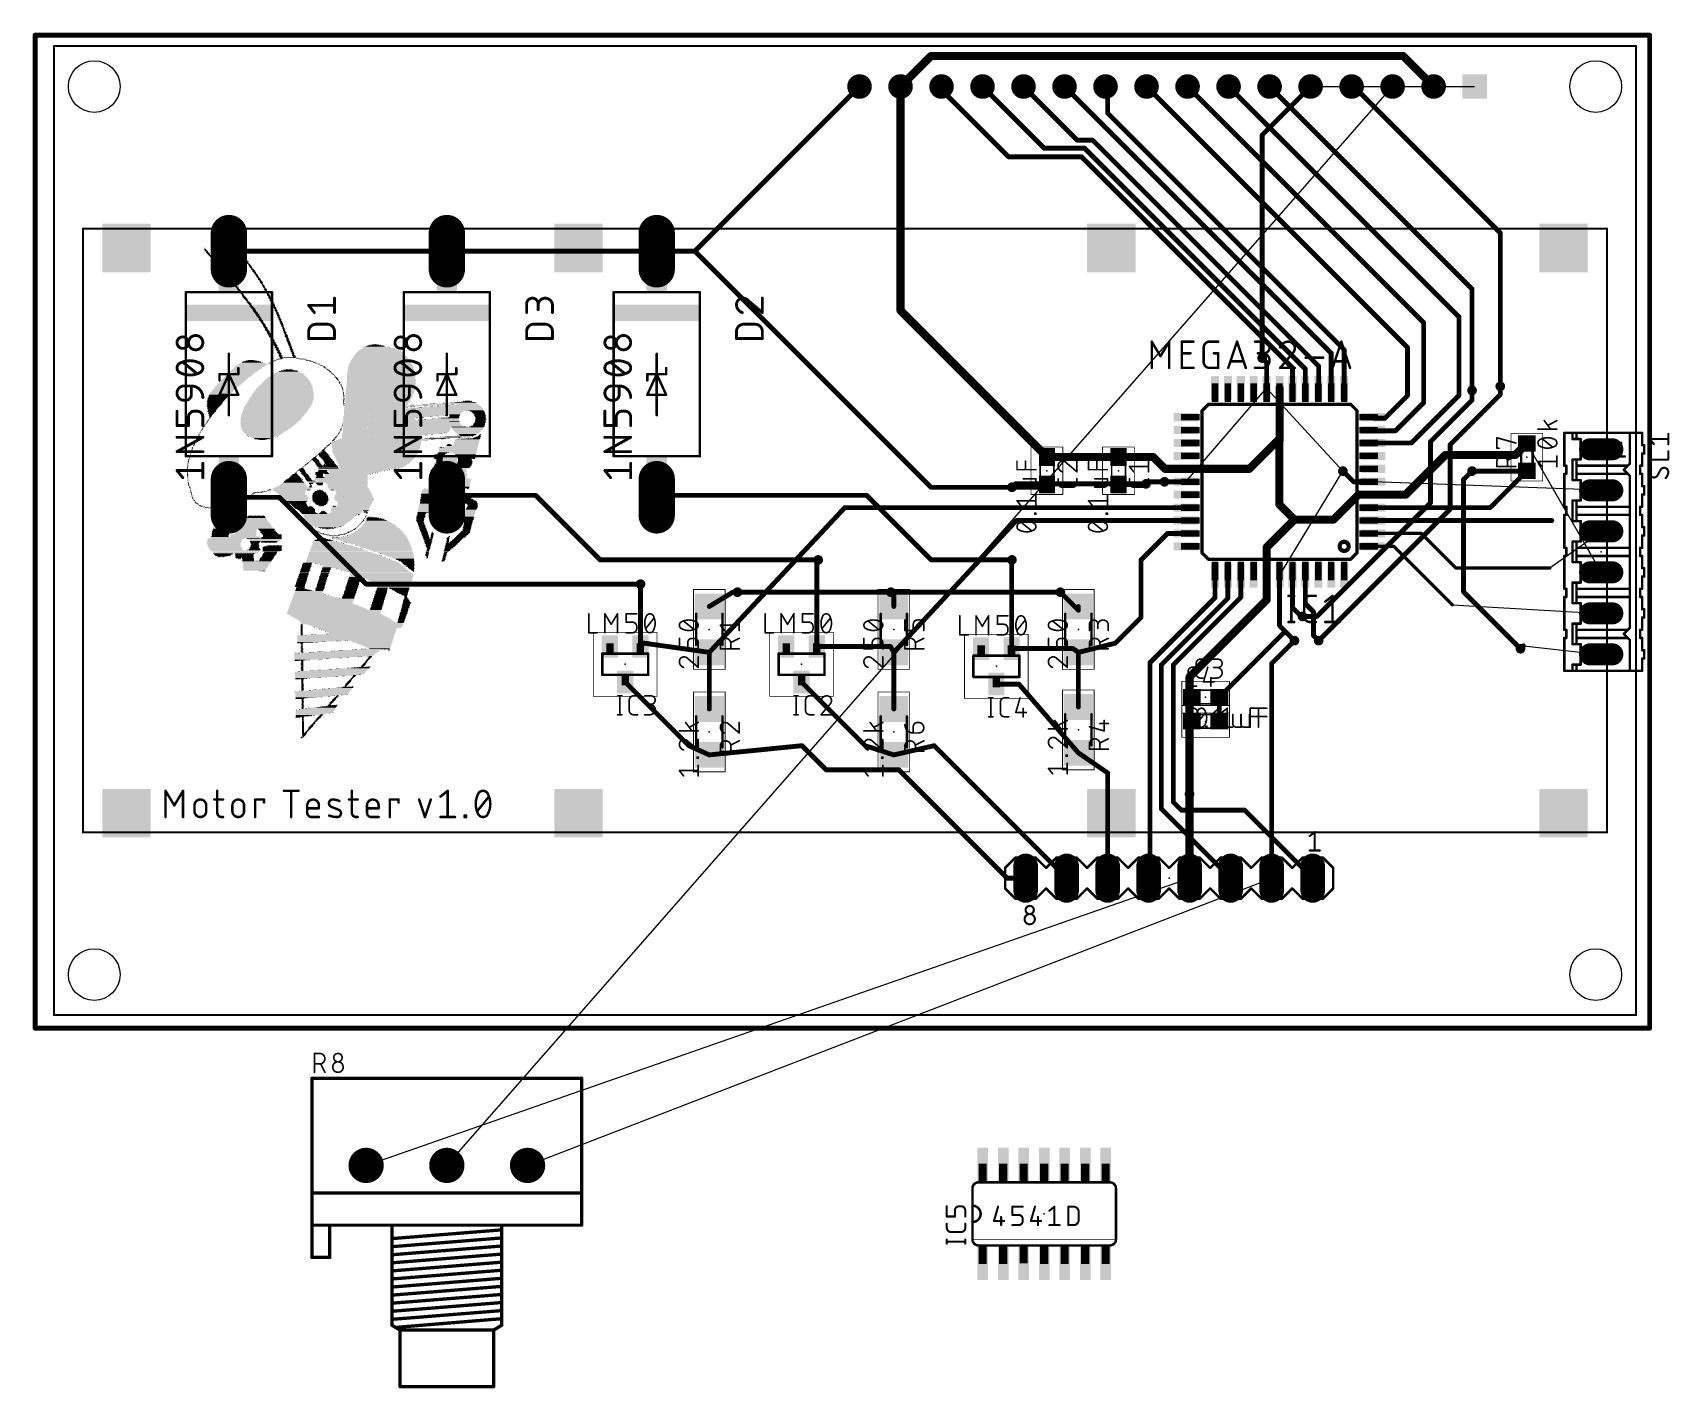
# Model space of a CAD drawing. Extents: x 38 to 139, y -3 to 81.
import ezdxf

# ---------------------------------------------------------------- set-up
doc = ezdxf.new("R2010")
doc.units = 0
for name, color, linetype in [('1', 12, 'CONTINUOUS'), ('16', 132, 'CONTINUOUS'), ('17', 110, 'CONTINUOUS'), ('18', 110, 'CONTINUOUS'), ('19', 53, 'CONTINUOUS'), ('20', 31, 'CONTINUOUS'), ('21', 253, 'CONTINUOUS'), ('22', 253, 'CONTINUOUS'), ('23', 53, 'CONTINUOUS'), ('24', 53, 'CONTINUOUS'), ('25', 253, 'CONTINUOUS'), ('27', 253, 'CONTINUOUS'), ('39', 12, 'CONTINUOUS'), ('51', 253, 'CONTINUOUS')]:
    doc.layers.add(name, color=color, linetype=linetype)

# ---------------------------------------------------------------- blocks, each defined once
blk = doc.blocks.new('RECT')
blk.add_solid([(-0.5, -0.5), (0.5, -0.5), (-0.5, 0.5), (0.5, 0.5)])
blk = doc.blocks.new('LONGP100')
at = {"const_width": 1}
blk.add_lwpolyline([(-0.5, 0), (0.5, 0)], dxfattribs=at)
at = {"const_width": 0.5}
for points in [[(-0.5, 0.25, 1), (-0.5, -0.25)], [(0.5, -0.25, 1), (0.5, 0.25)]]:
    blk.add_lwpolyline(points, format="xyb", dxfattribs=at)
blk = doc.blocks.new('ROUNDP')
at = {"const_width": 0.5}
blk.add_lwpolyline([(0, -0.25, 1), (0, 0.25, 1), (0, -0.25)], format="xyb", dxfattribs=at)
blk = doc.blocks.new('SQUAREP')
blk.add_solid([(-0.5, -0.5), (0.5, -0.5), (-0.5, 0.5), (0.5, 0.5)])
blk = doc.blocks.new('ROUNDV')
at = {"const_width": 0.5}
blk.add_lwpolyline([(0, -0.25, 1), (0, 0.25, 1), (0, -0.25)], format="xyb", dxfattribs=at)

msp = doc.modelspace()

# ---------------------------------------------------------------- linework, layer by layer
at = {"layer": '1'}
for points, const_width in [([(93.4881, 79.7081), (91.6, 77.82)], 0.5), ([(94.0008, 79.7086), (93.4881, 79.7081)], 0.5), ([(122.7314, 79.7086), (94.0008, 79.7086)], 0.5), ([(124.62, 77.82), (122.7314, 79.7086)], 0.5), ([(91.6, 77.82), (91.6, 63.945)], 0.5), ([(94.14, 77.82), (94.14, 77.614)], 0.3), ([(98.286, 73.468), (94.14, 77.614)], 0.3), ([(96.68, 77.82), (100.5, 74)], 0.3), ([(99.22, 77.82), (102.54, 74.5)], 0.3), ([(101.76, 77.82), (118.278, 61.302)], 0.3), ([(104.427, 77.693), (104.3, 77.82)], 0.3), ([(104.427, 77.693), (104.427, 76.1738)], 0.3), ([(106.84, 77.82), (123, 61.66)], 0.3), ([(109.38, 77.82), (124, 63.2)], 0.3), ([(111.92, 77.82), (126.1905, 63.5495)], 0.3), ([(127, 65.28), (114.46, 77.82)], 0.3), ([(119.68, 77.82), (119.54, 77.82)], 0.3), ([(128.75, 68.75), (119.68, 77.82)], 0.3), ([(119.0844, 61.5164), (104.427, 76.1738)], 0.3), ([(100.5, 74), (103, 74)], 0.3), ([(102.54, 74.5), (103.5, 74.5)], 0.3), ([(103, 74), (116.678, 60.322)], 0.3), ([(103.5, 74.5), (117.5, 60.5)], 0.3), ([(102.808, 73.468), (98.286, 73.468)], 0.3), ([(115.878, 60.398), (102.808, 73.468)], 0.3), ([(128.75, 59.25), (128.75, 68.75)], 0.3), ([(127, 65.28), (127, 59)], 0.3), ([(91.6, 63.945), (100.67, 54.875)], 0.5), ([(124, 63.2), (124, 58.238)], 0.3), ([(126.1905, 63.5495), (126.1905, 58.6905)], 0.3), ([(114.278, 60.722), (114, 61)], 0.3), ([(114.278, 59.14), (114.278, 60.722)], 0.3), ([(118.278, 61.302), (118.278, 59.14)], 0.3), ([(119.0844, 61.5164), (119.0844, 59.1464)], 0.3), ([(123, 61.66), (123, 58.6718)], 0.3), ([(115.878, 59.14), (115.878, 60.398)], 0.3), ([(116.678, 60.322), (116.678, 59.14)], 0.3), ([(117.5, 60.5), (117.5, 59.162)], 0.3), ([(115.078, 59.14), (115.078, 56.008)], 0.5), ([(117.5, 59.162), (117.478, 59.14)], 0.3), ([(119.078, 59.14), (119.0844, 59.1464)], 0.3), ([(123, 58.6718), (121.6062, 57.278)], 0.3), ([(126.1905, 58.6905), (123.24, 55.74)], 0.3), ([(124, 58.238), (122.262, 56.5)], 0.3), ([(120.878, 57.34), (120.94, 57.278)], 0.3), ([(121.6062, 57.278), (120.94, 57.278)], 0.3), ([(113.21, 54.14), (115.078, 56.008)], 0.5), ([(115.078, 55.881), (115.062, 55.865)], 0.5), ([(115.062, 55.865), (115.062, 51.938)], 0.5), ([(115.078, 56.008), (115.078, 55.881)], 0.5), ([(120.918, 56.5), (120.878, 56.54)], 0.3), ([(123.24, 55.74), (120.878, 55.74)], 0.3), ([(122.262, 56.5), (120.918, 56.5)], 0.3), ([(130.397, 55.714), (129.683, 55)], 0.5), ([(100.67, 54.875), (105.098, 54.875)], 0.5), ([(105.098, 54.875), (107.2499, 54.875)], 0.5), ([(107.9849, 54.14), (107.2499, 54.875)], 0.5), ([(122.889, 52.54), (125.349, 55)], 0.5), ([(125.349, 55), (129.683, 55)], 0.5), ([(107.9849, 54.14), (109.278, 54.14)], 0.5), ([(109.278, 54.14), (113.21, 54.14)], 0.5), ([(119.66, 53.34), (119, 54)], 0.3), ([(130.383, 54), (127, 54)], 0.3), ([(128.123, 51.74), (130.397, 54.014)], 0.3), ([(130.397, 54.014), (130.383, 54)], 0.3), ([(100.495, 53), (98.5, 53)], 0.3), ([(100.67, 53.175), (100.495, 53)], 0.3), ([(105.098, 53.175), (106.769, 53.175)], 0.3), ([(106.769, 53.175), (106.807, 53.213)], 0.3), ([(109.278, 53.34), (107.95, 53.34)], 0.3), ([(119.9659, 52.54), (118.4259, 51)], 0.5), ([(120.878, 53.34), (119.66, 53.34)], 0.3), ([(120.878, 52.54), (119.9659, 52.54)], 0.5), ([(120.878, 52.54), (122.889, 52.54)], 0.5), ([(79.756, 42.774), (88.15, 51.74)], 0.3), ([(88.15, 51.74), (109.278, 51.74)], 0.3), ([(115.062, 51.938), (116, 51)], 0.5), ([(120.878, 51.74), (128.123, 51.74)], 0.3), ([(91.186, 42.774), (98.78, 50.94)], 0.3), ([(98.78, 50.94), (109.278, 50.94)], 0.3), ([(114.278, 49.278), (116, 51)], 0.5), ([(116, 51), (118.4259, 51)], 0.5), ([(120.878, 50.94), (131.94, 50.94)], 0.3), ([(108.14, 50.14), (106.5, 48.5)], 0.3), ([(109.278, 50.14), (108.14, 50.14)], 0.3), ([(120.878, 50.14), (123.86, 50.14)], 0.2), ([(123.86, 50.14), (126, 48)], 0.2), ([(114.278, 47.54), (114.278, 49.278)], 0.5), ([(120.878, 49.34), (122.16, 49.34)], 0.2), ([(122.16, 49.34), (125.78, 45.72)], 0.2), ([(86.421, 48.421), (86.5, 48.5)], 0.3), ([(86.421, 43.137), (86.421, 48.421)], 0.3), ([(98.486, 48.486), (98.5, 48.5)], 0.3), ([(98.486, 43.01), (98.486, 48.486)], 0.3), ([(106.5, 48.5), (106.5, 44.9342)], 0.3), ([(111.078, 47.54), (111.078, 46.159)], 0.3), ([(111.878, 47.54), (111.878, 46.124)], 0.3), ([(112.678, 47.54), (112.678, 46.178)], 0.3), ([(114.278, 46.024), (114.278, 47.54)], 0.5), ([(115.078, 47.54), (115.078, 44.422)], 0.3), ([(115.878, 47.54), (115.878, 45.54)], 0.3), ([(116.678, 47.54), (116.678, 45.7845)], 0.3), ([(126, 48), (131.82, 48)], 0.2), ([(75.499, 46.999), (75.5, 47)], 0.3), ([(75.499, 43.137), (75.499, 46.999)], 0.3), ([(79.756, 45.618), (81.21, 46.5)], 0.3), ([(81.21, 46.5), (81.5, 46.5)], 0.3), ([(91.186, 46.314), (91, 46.5)], 0.3), ([(101.5, 46.5), (102.616, 45.384)], 0.3), ([(91.186, 45.618), (91.186, 46.314)], 0.3), ([(102.616, 45.384), (102.616, 45.618)], 0.3), ([(111.078, 46.159), (107.0535, 42.1345)], 0.3), ([(111.878, 46.124), (107.754, 42)], 0.3), ([(112.678, 46.178), (108.5, 42)], 0.3), ([(109.5, 41.246), (114.278, 46.024)], 0.5), ([(116.418, 45), (115.878, 45.54)], 0.3), ([(116.678, 45.7845), (117.1806, 45.2819)], 0.3), ([(106.5, 44.9342), (104.9118, 43.346)], 0.3), ([(116.5, 45), (116.418, 45)], 0.3), ([(117.1806, 45.2819), (117.1806, 43.8194)], 0.3), ([(115.35, 44), (111.35, 40)], 0.3), ([(115.078, 44.422), (115.5, 44)], 0.3), ([(115.5, 44), (115.35, 44)], 0.3), ([(115.5, 44), (116, 43.5)], 0.3), ([(117.1806, 43.8194), (117.5, 43.5)], 0.3), ([(75.708, 43.346), (75.499, 43.137)], 0.3), ([(79.756, 42.774), (75.708, 43.346)], 0.3), ([(79.756, 42.774), (79.756, 39.268)], 0.3), ([(86.421, 43.137), (90.977, 43.137)], 0.3), ([(90.977, 43.137), (91.186, 42.774)], 0.3), ([(91.186, 42.774), (91.186, 39.268)], 0.3), ([(98.486, 43.01), (102.28, 43.01)], 0.3), ([(102.28, 43.01), (102.616, 42.774)], 0.3), ([(102.616, 42.774), (104.9118, 43.346)], 0.3), ([(102.616, 42.774), (102.616, 39.395)], 0.3), ([(130.18, 43.18), (130, 43)], 0.3), ([(107.0535, 42.1345), (107.0535, 28.8735)], 0.3), ([(107.754, 42), (107.754, 33.086)], 0.3), ([(108.5, 42), (108.5, 33.5)], 0.3), ([(74.549, 40.937), (78.49, 36.996)], 0.3), ([(85.471, 40.937), (89.412, 36.996)], 0.3), ([(97.536, 40.81), (98.929, 40.81)], 0.3), ([(98.929, 40.81), (102.616, 36.551)], 0.3), ([(109.5, 34), (109.5, 41.246)], 0.5), ([(111.35, 40), (111.35, 38.5)], 0.3), ([(78.49, 36.996), (79.756, 36.424)], 0.3), ([(79.756, 36.424), (85.504, 36.996)], 0.3), ([(85.504, 36.996), (87, 35.5)], 0.3), ([(89.412, 36.996), (91.186, 36.424)], 0.3), ([(93.684, 36.996), (91.186, 36.424)], 0.3), ([(101.89, 28.79), (93.684, 36.996)], 0.3), ([(102.616, 36.551), (104.43, 35.309)], 0.3), ([(87, 35.5), (91.5, 35.5)], 0.3), ([(98.21, 28.79), (91.5, 35.5)], 0.3), ([(104.43, 35.309), (104.43, 28.79)], 0.3), ([(109, 33), (108.5, 33.5)], 0.3), ([(107.754, 33.086), (112.05, 28.79)], 0.3), ([(112.92, 33), (109, 33)], 0.3), ([(117.13, 28.79), (112.92, 33)], 0.3), ([(99.35, 28.79), (98.21, 28.79)], 0.3), ([(107.0535, 28.8735), (106.97, 28.79)], 0.3)]:
    msp.add_lwpolyline(points, dxfattribs=dict(at, const_width=const_width))
for points, const_width in [([(93.4879, 79.8331, 1), (93.4882, 79.5831)], 0.25), ([(93.5765, 79.6197, 1), (93.3997, 79.7965)], 0.25), ([(94.0008, 79.8336, 1), (94.0008, 79.5836)], 0.25), ([(94.0009, 79.5836, 1), (94.0007, 79.8336)], 0.25), ([(122.8198, 79.797, 1), (122.643, 79.6202)], 0.25), ([(122.7314, 79.5836, 1), (122.7314, 79.8336)], 0.25), ([(91.725, 77.82, 1), (91.475, 77.82)], 0.25), ([(91.5116, 77.9084, 1), (91.6884, 77.7316)], 0.25), ([(94.215, 77.82, 1), (94.065, 77.82)], 0.15), ([(94.193, 77.667, 1), (94.087, 77.561)], 0.15), ([(94.065, 77.614, 1), (94.215, 77.614)], 0.15), ([(96.733, 77.873, 1), (96.627, 77.767)], 0.15), ([(99.273, 77.873, 1), (99.167, 77.767)], 0.15), ([(101.813, 77.873, 1), (101.707, 77.767)], 0.15), ([(104.353, 77.873, 1), (104.247, 77.767)], 0.15), ([(104.502, 77.693, 1), (104.352, 77.693)], 0.15), ([(104.374, 77.64, 1), (104.48, 77.746)], 0.15), ([(106.893, 77.873, 1), (106.787, 77.767)], 0.15), ([(109.433, 77.873, 1), (109.327, 77.767)], 0.15), ([(111.973, 77.873, 1), (111.867, 77.767)], 0.15), ([(114.513, 77.873, 1), (114.407, 77.767)], 0.15), ([(119.54, 77.895, 1), (119.54, 77.745)], 0.15), ([(119.733, 77.873, 1), (119.627, 77.767)], 0.15), ([(119.68, 77.745, 1), (119.68, 77.895)], 0.15), ([(124.5316, 77.7316, 1), (124.7084, 77.9084)], 0.25), ([(104.48, 76.2268, 1), (104.374, 76.1208)], 0.15), ([(104.352, 76.1738, 1), (104.502, 76.1738)], 0.15), ([(100.5, 74.075, 1), (100.5, 73.925)], 0.15), ([(100.447, 73.947, 1), (100.553, 74.053)], 0.15), ([(102.54, 74.575, 1), (102.54, 74.425)], 0.15), ([(102.487, 74.447, 1), (102.593, 74.553)], 0.15), ([(103.053, 74.053, 1), (102.947, 73.947)], 0.15), ([(103, 73.925, 1), (103, 74.075)], 0.15), ([(103.553, 74.553, 1), (103.447, 74.447)], 0.15), ([(103.5, 74.425, 1), (103.5, 74.575)], 0.15), ([(98.286, 73.543, 1), (98.286, 73.393)], 0.15), ([(98.233, 73.415, 1), (98.339, 73.521)], 0.15), ([(102.861, 73.521, 1), (102.755, 73.415)], 0.15), ([(102.808, 73.393, 1), (102.808, 73.543)], 0.15), ([(128.825, 68.75, 1), (128.675, 68.75)], 0.15), ([(128.697, 68.697, 1), (128.803, 68.803)], 0.15), ([(127.075, 65.28, 1), (126.925, 65.28)], 0.15), ([(126.947, 65.227, 1), (127.053, 65.333)], 0.15), ([(91.6884, 64.0334, 1), (91.5116, 63.8566)], 0.25), ([(91.475, 63.945, 1), (91.725, 63.945)], 0.25), ([(124.075, 63.2, 1), (123.925, 63.2)], 0.15), ([(123.947, 63.147, 1), (124.053, 63.253)], 0.15), ([(126.2655, 63.5495, 1), (126.1155, 63.5495)], 0.15), ([(126.1375, 63.4965, 1), (126.2435, 63.6025)], 0.15), ([(114.053, 61.053, 1), (113.947, 60.947)], 0.15), ([(114.353, 60.722, 1), (114.203, 60.722)], 0.15), ([(114.225, 60.669, 1), (114.331, 60.775)], 0.15), ([(118.353, 61.302, 1), (118.203, 61.302)], 0.15), ([(118.225, 61.249, 1), (118.331, 61.355)], 0.15), ([(119.1594, 61.5164, 1), (119.0094, 61.5164)], 0.15), ([(119.0314, 61.4634, 1), (119.1374, 61.5694)], 0.15), ([(123.075, 61.66, 1), (122.925, 61.66)], 0.15), ([(122.947, 61.607, 1), (123.053, 61.713)], 0.15), ([(115.953, 60.398, 1), (115.803, 60.398)], 0.15), ([(115.825, 60.345, 1), (115.931, 60.451)], 0.15), ([(116.753, 60.322, 1), (116.603, 60.322)], 0.15), ([(116.625, 60.269, 1), (116.731, 60.375)], 0.15), ([(117.575, 60.5, 1), (117.425, 60.5)], 0.15), ([(117.447, 60.447, 1), (117.553, 60.553)], 0.15), ([(114.203, 59.14, 1), (114.353, 59.14)], 0.15), ([(115.203, 59.14, 1), (114.953, 59.14)], 0.25), ([(115.803, 59.14, 1), (115.953, 59.14)], 0.15), ([(116.603, 59.14, 1), (116.753, 59.14)], 0.15), ([(117.425, 59.193, 1), (117.531, 59.087)], 0.15), ([(117.425, 59.162, 1), (117.575, 59.162)], 0.15), ([(117.553, 59.109, 1), (117.447, 59.215)], 0.15), ([(118.203, 59.14, 1), (118.353, 59.14)], 0.15), ([(119.025, 59.193, 1), (119.131, 59.087)], 0.15), ([(119.0094, 59.1464, 1), (119.1594, 59.1464)], 0.15), ([(119.1374, 59.0934, 1), (119.0314, 59.1994)], 0.15), ([(123.053, 58.6188, 1), (122.947, 58.7248)], 0.15), ([(126.2435, 58.6375, 1), (126.1375, 58.7435)], 0.15), ([(126.925, 59, 1), (127.075, 59)], 0.15), ([(128.675, 59.25, 1), (128.825, 59.25)], 0.15), ([(122.925, 58.6718, 1), (123.075, 58.6718)], 0.15), ([(123.925, 58.238, 1), (124.075, 58.238)], 0.15), ([(124.053, 58.185, 1), (123.947, 58.291)], 0.15), ([(126.1155, 58.6905, 1), (126.2655, 58.6905)], 0.15), ([(120.931, 57.393, 1), (120.825, 57.287)], 0.15), ([(120.94, 57.353, 1), (120.94, 57.203)], 0.15), ([(120.887, 57.225, 1), (120.993, 57.331)], 0.15), ([(121.5532, 57.331, 1), (121.6592, 57.225)], 0.15), ([(121.6062, 57.203, 1), (121.6062, 57.353)], 0.15), ([(115.187, 55.865, 1), (114.937, 55.865)], 0.25), ([(114.9736, 55.9534, 1), (115.1504, 55.7766)], 0.25), ([(115.203, 56.008, 1), (114.953, 56.008)], 0.25), ([(114.953, 56.008, 1), (115.203, 56.008)], 0.25), ([(114.953, 55.881, 1), (115.203, 55.881)], 0.25), ([(115.1664, 55.9196, 1), (114.9896, 56.0964)], 0.25), ([(115.1664, 55.7926, 1), (114.9896, 55.9694)], 0.25), ([(120.931, 56.593, 1), (120.825, 56.487)], 0.15), ([(120.878, 55.815, 1), (120.878, 55.665)], 0.15), ([(120.918, 56.575, 1), (120.918, 56.425)], 0.15), ([(120.865, 56.447, 1), (120.971, 56.553)], 0.15), ([(122.209, 56.553, 1), (122.315, 56.447)], 0.15), ([(122.262, 56.425, 1), (122.262, 56.575)], 0.15), ([(123.187, 55.793, 1), (123.293, 55.687)], 0.15), ([(123.24, 55.665, 1), (123.24, 55.815)], 0.15), ([(130.4854, 55.6256, 1), (130.3086, 55.8024)], 0.25), ([(100.67, 55, 1), (100.67, 54.75)], 0.25), ([(100.5816, 54.7866, 1), (100.7584, 54.9634)], 0.25), ([(105.098, 55, 1), (105.098, 54.75)], 0.25), ([(105.098, 54.75, 1), (105.098, 55)], 0.25), ([(107.3383, 54.9634, 1), (107.1615, 54.7866)], 0.25), ([(107.2499, 54.75, 1), (107.2499, 55)], 0.25), ([(125.349, 55.125, 1), (125.349, 54.875)], 0.25), ([(125.4374, 54.9116, 1), (125.2606, 55.0884)], 0.25), ([(129.5946, 55.0884, 1), (129.7714, 54.9116)], 0.25), ([(129.683, 54.875, 1), (129.683, 55.125)], 0.25), ([(107.9849, 54.265, 1), (107.9849, 54.015)], 0.25), ([(107.8965, 54.0516, 1), (108.0733, 54.2284)], 0.25), ([(109.278, 54.265, 1), (109.278, 54.015)], 0.25), ([(109.278, 54.015, 1), (109.278, 54.265)], 0.25), ([(113.1216, 54.2284, 1), (113.2984, 54.0516)], 0.25), ([(113.21, 54.015, 1), (113.21, 54.265)], 0.25), ([(119.053, 54.053, 1), (118.947, 53.947)], 0.15), ([(127, 54.075, 1), (127, 53.925)], 0.15), ([(130.33, 54.053, 1), (130.436, 53.947)], 0.15), ([(130.45, 53.961, 1), (130.344, 54.067)], 0.15), ([(130.45, 53.961, 1), (130.344, 54.067)], 0.15), ([(130.383, 53.925, 1), (130.383, 54.075)], 0.15), ([(98.5, 53.075, 1), (98.5, 52.925)], 0.15), ([(100.442, 53.053, 1), (100.548, 52.947)], 0.15), ([(100.495, 52.925, 1), (100.495, 53.075)], 0.15), ([(100.723, 53.122, 1), (100.617, 53.228)], 0.15), ([(105.098, 53.25, 1), (105.098, 53.1)], 0.15), ([(106.716, 53.228, 1), (106.822, 53.122)], 0.15), ([(106.86, 53.16, 1), (106.754, 53.266)], 0.15), ([(106.769, 53.1, 1), (106.769, 53.25)], 0.15), ([(107.95, 53.415, 1), (107.95, 53.265)], 0.15), ([(109.278, 53.265, 1), (109.278, 53.415)], 0.15), ([(119.66, 53.415, 1), (119.66, 53.265)], 0.15), ([(119.607, 53.287, 1), (119.713, 53.393)], 0.15), ([(119.9659, 52.665, 1), (119.9659, 52.415)], 0.25), ([(120.0543, 52.4516, 1), (119.8775, 52.6284)], 0.25), ([(120.878, 52.665, 1), (120.878, 52.415)], 0.25), ([(120.878, 52.415, 1), (120.878, 52.665)], 0.25), ([(120.878, 53.265, 1), (120.878, 53.415)], 0.15), ([(122.8006, 52.6284, 1), (122.9774, 52.4516)], 0.25), ([(122.889, 52.415, 1), (122.889, 52.665)], 0.25), ([(88.15, 51.815, 1), (88.15, 51.665)], 0.15), ([(88.2048, 51.6887, 1), (88.0952, 51.7913)], 0.15), ([(109.278, 51.665, 1), (109.278, 51.815)], 0.15), ([(115.1504, 52.0264, 1), (114.9736, 51.8496)], 0.25), ([(114.937, 51.938, 1), (115.187, 51.938)], 0.25), ([(120.878, 51.815, 1), (120.878, 51.665)], 0.15), ([(128.07, 51.793, 1), (128.176, 51.687)], 0.15), ([(128.123, 51.665, 1), (128.123, 51.815)], 0.15), ([(98.78, 51.015, 1), (98.78, 50.865)], 0.15), ([(98.8349, 50.8889, 1), (98.7251, 50.9911)], 0.15), ([(109.278, 50.865, 1), (109.278, 51.015)], 0.15), ([(116, 51.125, 1), (116, 50.875)], 0.25), ([(116.0884, 50.9116, 1), (115.9116, 51.0884)], 0.25), ([(115.9116, 50.9116, 1), (116.0884, 51.0884)], 0.25), ([(118.3375, 51.0884, 1), (118.5143, 50.9116)], 0.25), ([(118.4259, 50.875, 1), (118.4259, 51.125)], 0.25), ([(120.878, 51.015, 1), (120.878, 50.865)], 0.15), ([(131.94, 50.865, 1), (131.94, 51.015)], 0.15), ([(108.14, 50.215, 1), (108.14, 50.065)], 0.15), ([(108.193, 50.087, 1), (108.087, 50.193)], 0.15), ([(109.278, 50.065, 1), (109.278, 50.215)], 0.15), ([(120.878, 50.19, 1), (120.878, 50.09)], 0.1), ([(123.8954, 50.1754, 1), (123.8246, 50.1046)], 0.1), ([(123.86, 50.09, 1), (123.86, 50.19)], 0.1), ([(114.403, 49.278, 1), (114.153, 49.278)], 0.25), ([(114.1896, 49.3664, 1), (114.3664, 49.1896)], 0.25), ([(120.878, 49.39, 1), (120.878, 49.29)], 0.1), ([(122.1954, 49.3754, 1), (122.1246, 49.3046)], 0.1), ([(122.16, 49.29, 1), (122.16, 49.39)], 0.1), ([(86.496, 48.421, 1), (86.346, 48.421)], 0.15), ([(86.368, 48.474, 1), (86.474, 48.368)], 0.15), ([(86.553, 48.447, 1), (86.447, 48.553)], 0.15), ([(98.561, 48.486, 1), (98.411, 48.486)], 0.15), ([(98.433, 48.539, 1), (98.539, 48.433)], 0.15), ([(98.553, 48.447, 1), (98.447, 48.553)], 0.15), ([(106.575, 48.5, 1), (106.425, 48.5)], 0.15), ([(106.447, 48.553, 1), (106.553, 48.447)], 0.15), ([(111.153, 47.54, 1), (111.003, 47.54)], 0.15), ([(111.953, 47.54, 1), (111.803, 47.54)], 0.15), ([(112.753, 47.54, 1), (112.603, 47.54)], 0.15), ([(114.403, 47.54, 1), (114.153, 47.54)], 0.25), ([(114.153, 47.54, 1), (114.403, 47.54)], 0.25), ([(115.153, 47.54, 1), (115.003, 47.54)], 0.15), ([(115.953, 47.54, 1), (115.803, 47.54)], 0.15), ([(116.753, 47.54, 1), (116.603, 47.54)], 0.15), ([(126, 48.05, 1), (126, 47.95)], 0.1), ([(125.9646, 47.9646, 1), (126.0354, 48.0354)], 0.1), ([(131.82, 47.95, 1), (131.82, 48.05)], 0.1), ([(75.574, 46.999, 1), (75.424, 46.999)], 0.15), ([(75.446, 47.052, 1), (75.552, 46.946)], 0.15), ([(75.553, 46.947, 1), (75.447, 47.053)], 0.15), ([(81.21, 46.575, 1), (81.21, 46.425)], 0.15), ([(81.2489, 46.4359, 1), (81.1711, 46.5641)], 0.15), ([(81.5, 46.425, 1), (81.5, 46.575)], 0.15), ([(91.053, 46.553, 1), (90.947, 46.447)], 0.15), ([(101.553, 46.553, 1), (101.447, 46.447)], 0.15), ([(79.7171, 45.6821, 1), (79.7949, 45.5539)], 0.15), ([(91.261, 46.314, 1), (91.111, 46.314)], 0.15), ([(91.111, 45.618, 1), (91.261, 45.618)], 0.15), ([(91.133, 46.261, 1), (91.239, 46.367)], 0.15), ([(102.691, 45.618, 1), (102.541, 45.618)], 0.15), ([(111.003, 46.159, 1), (111.153, 46.159)], 0.15), ([(111.131, 46.106, 1), (111.025, 46.212)], 0.15), ([(111.803, 46.124, 1), (111.953, 46.124)], 0.15), ([(111.931, 46.071, 1), (111.825, 46.177)], 0.15), ([(112.603, 46.178, 1), (112.753, 46.178)], 0.15), ([(112.731, 46.125, 1), (112.625, 46.231)], 0.15), ([(114.153, 46.024, 1), (114.403, 46.024)], 0.25), ([(114.3664, 45.9356, 1), (114.1896, 46.1124)], 0.25), ([(115.931, 45.593, 1), (115.825, 45.487)], 0.15), ([(115.803, 45.54, 1), (115.953, 45.54)], 0.15), ([(116.731, 45.8376, 1), (116.625, 45.7315)], 0.15), ([(116.603, 45.7845, 1), (116.753, 45.7845)], 0.15), ([(125.7446, 45.6846, 1), (125.8154, 45.7554)], 0.1), ([(102.541, 45.384, 1), (102.691, 45.384)], 0.15), ([(102.563, 45.331, 1), (102.669, 45.437)], 0.15), ([(106.425, 44.9342, 1), (106.575, 44.9342)], 0.15), ([(106.553, 44.8812, 1), (106.447, 44.9872)], 0.15), ([(116.418, 45.075, 1), (116.418, 44.925)], 0.15), ([(116.365, 44.947, 1), (116.471, 45.053)], 0.15), ([(116.5, 44.925, 1), (116.5, 45.075)], 0.15), ([(117.2556, 45.2819, 1), (117.1056, 45.2819)], 0.15), ([(117.1276, 45.2289, 1), (117.2336, 45.335)], 0.15), ([(115.131, 44.475, 1), (115.025, 44.369)], 0.15), ([(115.003, 44.422, 1), (115.153, 44.422)], 0.15), ([(115.35, 44.075, 1), (115.35, 43.925)], 0.15), ([(115.403, 43.947, 1), (115.297, 44.053)], 0.15), ([(115.553, 44.053, 1), (115.447, 43.947)], 0.15), ([(115.447, 43.947, 1), (115.553, 44.053)], 0.15), ([(115.5, 43.925, 1), (115.5, 44.075)], 0.15), ([(115.947, 43.447, 1), (116.053, 43.553)], 0.15), ([(117.2336, 43.8724, 1), (117.1276, 43.7664)], 0.15), ([(117.1056, 43.8194, 1), (117.2556, 43.8194)], 0.15), ([(117.447, 43.447, 1), (117.553, 43.553)], 0.15), ([(75.446, 43.19, 1), (75.552, 43.084)], 0.15), ([(75.424, 43.137, 1), (75.574, 43.137)], 0.15), ([(75.7185, 43.4203, 1), (75.6975, 43.2717)], 0.15), ([(75.761, 43.293, 1), (75.655, 43.399)], 0.15), ([(79.7012, 42.8253, 1), (79.8108, 42.7227)], 0.15), ([(79.831, 42.774, 1), (79.681, 42.774)], 0.15), ([(79.7455, 42.6997, 1), (79.7665, 42.8483)], 0.15), ([(86.421, 43.212, 1), (86.421, 43.062)], 0.15), ([(86.346, 43.137, 1), (86.496, 43.137)], 0.15), ([(91.042, 43.1744, 1), (90.912, 43.0996)], 0.15), ([(90.977, 43.062, 1), (90.977, 43.212)], 0.15), ([(91.261, 42.774, 1), (91.111, 42.774)], 0.15), ([(91.1311, 42.8251, 1), (91.2409, 42.7229)], 0.15), ([(91.121, 42.7366, 1), (91.251, 42.8114)], 0.15), ([(98.486, 43.085, 1), (98.486, 42.935)], 0.15), ([(98.411, 43.01, 1), (98.561, 43.01)], 0.15), ([(102.3231, 43.0714, 1), (102.2369, 42.9486)], 0.15), ([(102.28, 42.935, 1), (102.28, 43.085)], 0.15), ([(102.691, 42.774, 1), (102.541, 42.774)], 0.15), ([(102.5979, 42.8468, 1), (102.6341, 42.7012)], 0.15), ([(102.5729, 42.7126, 1), (102.6591, 42.8354)], 0.15), ([(104.8588, 43.399, 1), (104.9648, 43.293)], 0.15), ([(104.9299, 43.2732, 1), (104.8937, 43.4188)], 0.15), ([(129.947, 43.053, 1), (130.053, 42.947)], 0.15), ([(130.233, 43.127, 1), (130.127, 43.233)], 0.15), ([(107.1285, 42.1345, 1), (106.9785, 42.1345)], 0.15), ([(107.0005, 42.1876, 1), (107.1066, 42.0815)], 0.15), ([(107.829, 42, 1), (107.679, 42)], 0.15), ([(107.701, 42.053, 1), (107.807, 41.947)], 0.15), ([(108.575, 42, 1), (108.425, 42)], 0.15), ([(108.447, 42.053, 1), (108.553, 41.947)], 0.15), ([(74.602, 40.99, 1), (74.496, 40.884)], 0.15), ([(85.524, 40.99, 1), (85.418, 40.884)], 0.15), ([(97.536, 40.885, 1), (97.536, 40.735)], 0.15), ([(98.9857, 40.8591, 1), (98.8723, 40.7609)], 0.15), ([(98.929, 40.735, 1), (98.929, 40.885)], 0.15), ([(109.625, 41.246, 1), (109.375, 41.246)], 0.25), ([(109.4116, 41.3344, 1), (109.5884, 41.1576)], 0.25), ([(111.425, 40, 1), (111.275, 40)], 0.15), ([(111.297, 40.053, 1), (111.403, 39.947)], 0.15), ([(79.681, 39.268, 1), (79.831, 39.268)], 0.15), ([(91.111, 39.268, 1), (91.261, 39.268)], 0.15), ([(102.541, 39.395, 1), (102.691, 39.395)], 0.15), ([(111.275, 38.5, 1), (111.425, 38.5)], 0.15), ([(78.5209, 37.0643, 1), (78.4591, 36.9277)], 0.15), ([(78.437, 36.943, 1), (78.543, 37.049)], 0.15), ([(79.7486, 36.4986, 1), (79.7634, 36.3494)], 0.15), ([(79.7251, 36.3557, 1), (79.7869, 36.4923)], 0.15), ([(85.557, 37.049, 1), (85.451, 36.943)], 0.15), ([(85.5114, 36.9214, 1), (85.4966, 37.0706)], 0.15), ([(89.435, 37.0674, 1), (89.389, 36.9246)], 0.15), ([(89.359, 36.943, 1), (89.465, 37.049)], 0.15), ([(91.1693, 36.4971, 1), (91.2027, 36.3509)], 0.15), ([(91.163, 36.3526, 1), (91.209, 36.4954)], 0.15), ([(93.737, 37.049, 1), (93.631, 36.943)], 0.15), ([(93.7007, 36.9229, 1), (93.6673, 37.0691)], 0.15), ([(102.6584, 36.6129, 1), (102.5736, 36.4891)], 0.15), ([(102.5593, 36.5019, 1), (102.6727, 36.6001)], 0.15), ([(87, 35.575, 1), (87, 35.425)], 0.15), ([(86.947, 35.447, 1), (87.053, 35.553)], 0.15), ([(91.553, 35.553, 1), (91.447, 35.447)], 0.15), ([(91.5, 35.425, 1), (91.5, 35.575)], 0.15), ([(104.505, 35.309, 1), (104.355, 35.309)], 0.15), ([(104.3876, 35.2471, 1), (104.4724, 35.3709)], 0.15), ([(108.553, 33.553, 1), (108.447, 33.447)], 0.15), ([(108.425, 33.5, 1), (108.575, 33.5)], 0.15), ([(109.375, 34, 1), (109.625, 34)], 0.25), ([(107.807, 33.139, 1), (107.701, 33.033)], 0.15), ([(107.679, 33.086, 1), (107.829, 33.086)], 0.15), ([(109, 33.075, 1), (109, 32.925)], 0.15), ([(108.947, 32.947, 1), (109.053, 33.053)], 0.15), ([(112.973, 33.053, 1), (112.867, 32.947)], 0.15), ([(112.92, 32.925, 1), (112.92, 33.075)], 0.15), ([(98.21, 28.865, 1), (98.21, 28.715)], 0.15), ([(98.157, 28.737, 1), (98.263, 28.843)], 0.15), ([(99.35, 28.715, 1), (99.35, 28.865)], 0.15), ([(101.837, 28.737, 1), (101.943, 28.843)], 0.15), ([(104.355, 28.79, 1), (104.505, 28.79)], 0.15), ([(106.917, 28.843, 1), (107.023, 28.737)], 0.15), ([(106.9785, 28.8735, 1), (107.1285, 28.8735)], 0.15), ([(107.1066, 28.8205, 1), (107.0005, 28.9266)], 0.15), ([(111.997, 28.737, 1), (112.103, 28.843)], 0.15), ([(117.077, 28.737, 1), (117.183, 28.843)], 0.15)]:
    msp.add_lwpolyline(points, format="xyb", dxfattribs=dict(at, const_width=const_width))
at = {"layer": '16'}
for points, const_width in [([(38, 81), (138, 81)], 0.3), ([(38, 19.5), (38, 81)], 0.3), ([(138, 81), (138, 19.5)], 0.3), ([(78.86, 67.62), (89.06, 77.82)], 0.3), ([(114, 74.82), (117, 77.82)], 0.3), ([(114, 61), (114, 74.82)], 0.3), ([(50, 67.62), (63.5, 67.62)], 0.3), ([(76.5, 67.62), (63.5, 67.62)], 0.3), ([(76.5, 67.62), (78.86, 67.62)], 0.3), ([(93.48, 53), (78.86, 67.62)], 0.3), ([(128.75, 58.7445), (125.6426, 55.6371)], 0.3), ([(127, 59), (127, 58.3963)], 0.3), ([(128.75, 59.25), (128.75, 58.7445)], 0.3), ([(127, 58.3963), (124.4282, 55.8245)], 0.3), ([(124.4282, 55.8245), (124.4282, 52.0392)], 0.3), ([(125.6426, 55.6371), (125.6426, 51.6426)], 0.3), ([(126.5, 53.5), (127, 54)], 0.3), ([(98.5, 53), (93.48, 53)], 0.3), ([(98.713, 53.213), (98.5, 53)], 0.3), ([(106.807, 53.213), (98.713, 53.213)], 0.3), ([(106.934, 53.34), (106.807, 53.213)], 0.3), ([(107.95, 53.34), (106.934, 53.34)], 0.3), ([(126.476, 53.5), (126.476, 46.524)], 0.3), ([(126.5, 53.5), (126.476, 53.5)], 0.3), ([(53.12, 52.38), (50, 52.38)], 0.3), ([(58.5, 47), (53.12, 52.38)], 0.3), ([(63.62, 52.5), (63.5, 52.38)], 0.3), ([(69, 52.5), (63.62, 52.5)], 0.3), ([(73, 48.5), (69, 52.5)], 0.3), ([(76.62, 52.5), (76.5, 52.38)], 0.3), ([(89.5, 52.5), (76.62, 52.5)], 0.3), ([(93.5, 48.5), (89.5, 52.5)], 0.3), ([(124.4282, 52.0392), (117.389, 45)], 0.3), ([(125.6426, 51.6426), (117.5, 43.5)], 0.3), ([(86.5, 48.5), (73, 48.5)], 0.3), ([(98.5, 48.5), (93.5, 48.5)], 0.3), ([(75.5, 47), (58.5, 47)], 0.3), ([(81.5, 46.5), (91, 46.5)], 0.3), ([(91, 46.5), (101.5, 46.5)], 0.3), ([(130, 43), (126.476, 46.524)], 0.3), ([(117.389, 45), (116.5, 45)], 0.3), ([(114.59, 42.09), (116, 43.5)], 0.3), ([(114.59, 28.79), (114.59, 42.09)], 0.3), ([(109.5, 28.8), (109.5, 34)], 0.5), ([(109.51, 28.79), (109.5, 28.8)], 0.5), ([(138, 19.5), (38, 19.5)], 0.3)]:
    msp.add_lwpolyline(points, dxfattribs=dict(at, const_width=const_width))
for points, const_width in [([(38, 81.075, 1), (38, 80.925)], 0.15), ([(38.075, 81, 1), (37.925, 81)], 0.15), ([(138.075, 81, 1), (137.925, 81)], 0.15), ([(138, 80.925, 1), (138, 81.075)], 0.15), ([(89.113, 77.767, 1), (89.007, 77.873)], 0.15), ([(117.053, 77.767, 1), (116.947, 77.873)], 0.15), ([(114.075, 74.82, 1), (113.925, 74.82)], 0.15), ([(113.947, 74.873, 1), (114.053, 74.767)], 0.15), ([(50, 67.695, 1), (50, 67.545)], 0.15), ([(63.5, 67.695, 1), (63.5, 67.545)], 0.15), ([(63.5, 67.545, 1), (63.5, 67.695)], 0.15), ([(76.5, 67.695, 1), (76.5, 67.545)], 0.15), ([(76.5, 67.545, 1), (76.5, 67.695)], 0.15), ([(78.913, 67.673, 1), (78.807, 67.567)], 0.15), ([(78.807, 67.673, 1), (78.913, 67.567)], 0.15), ([(78.86, 67.545, 1), (78.86, 67.695)], 0.15), ([(113.925, 61, 1), (114.075, 61)], 0.15), ([(127.075, 59, 1), (126.925, 59)], 0.15), ([(128.825, 59.25, 1), (128.675, 59.25)], 0.15), ([(128.675, 58.7445, 1), (128.825, 58.7445)], 0.15), ([(128.803, 58.6915, 1), (128.697, 58.7976)], 0.15), ([(126.925, 58.3963, 1), (127.075, 58.3963)], 0.15), ([(127.053, 58.3433, 1), (126.947, 58.4493)], 0.15), ([(124.5032, 55.8245, 1), (124.3532, 55.8245)], 0.15), ([(124.3752, 55.8775, 1), (124.4812, 55.7715)], 0.15), ([(125.7176, 55.6371, 1), (125.5676, 55.6371)], 0.15), ([(125.5896, 55.6902, 1), (125.6956, 55.5841)], 0.15), ([(127.053, 53.947, 1), (126.947, 54.053)], 0.15), ([(93.48, 53.075, 1), (93.48, 52.925)], 0.15), ([(93.427, 52.947, 1), (93.533, 53.053)], 0.15), ([(98.447, 53.053, 1), (98.553, 52.947)], 0.15), ([(98.5, 52.925, 1), (98.5, 53.075)], 0.15), ([(98.713, 53.288, 1), (98.713, 53.138)], 0.15), ([(98.766, 53.16, 1), (98.66, 53.266)], 0.15), ([(106.754, 53.266, 1), (106.86, 53.16)], 0.15), ([(106.807, 53.138, 1), (106.807, 53.288)], 0.15), ([(106.934, 53.415, 1), (106.934, 53.265)], 0.15), ([(106.987, 53.287, 1), (106.881, 53.393)], 0.15), ([(107.95, 53.265, 1), (107.95, 53.415)], 0.15), ([(126.551, 53.5, 1), (126.401, 53.5)], 0.15), ([(126.476, 53.575, 1), (126.476, 53.425)], 0.15), ([(126.447, 53.553, 1), (126.553, 53.447)], 0.15), ([(126.5, 53.425, 1), (126.5, 53.575)], 0.15), ([(50, 52.455, 1), (50, 52.305)], 0.15), ([(53.173, 52.433, 1), (53.067, 52.327)], 0.15), ([(53.12, 52.305, 1), (53.12, 52.455)], 0.15), ([(63.447, 52.433, 1), (63.553, 52.327)], 0.15), ([(63.62, 52.575, 1), (63.62, 52.425)], 0.15), ([(63.673, 52.447, 1), (63.567, 52.553)], 0.15), ([(69.053, 52.553, 1), (68.947, 52.447)], 0.15), ([(69, 52.425, 1), (69, 52.575)], 0.15), ([(76.447, 52.433, 1), (76.553, 52.327)], 0.15), ([(76.62, 52.575, 1), (76.62, 52.425)], 0.15), ([(76.673, 52.447, 1), (76.567, 52.553)], 0.15), ([(89.553, 52.553, 1), (89.447, 52.447)], 0.15), ([(89.5, 52.425, 1), (89.5, 52.575)], 0.15), ([(124.3532, 52.0392, 1), (124.5032, 52.0392)], 0.15), ([(124.4812, 51.9862, 1), (124.3752, 52.0922)], 0.15), ([(125.5676, 51.6426, 1), (125.7176, 51.6426)], 0.15), ([(125.6956, 51.5896, 1), (125.5896, 51.6956)], 0.15), ([(73, 48.575, 1), (73, 48.425)], 0.15), ([(72.947, 48.447, 1), (73.053, 48.553)], 0.15), ([(86.5, 48.425, 1), (86.5, 48.575)], 0.15), ([(93.5, 48.575, 1), (93.5, 48.425)], 0.15), ([(93.447, 48.447, 1), (93.553, 48.553)], 0.15), ([(98.5, 48.425, 1), (98.5, 48.575)], 0.15), ([(58.5, 47.075, 1), (58.5, 46.925)], 0.15), ([(58.447, 46.947, 1), (58.553, 47.053)], 0.15), ([(75.5, 46.925, 1), (75.5, 47.075)], 0.15), ([(81.5, 46.575, 1), (81.5, 46.425)], 0.15), ([(91, 46.575, 1), (91, 46.425)], 0.15), ([(91, 46.425, 1), (91, 46.575)], 0.15), ([(101.5, 46.425, 1), (101.5, 46.575)], 0.15), ([(126.529, 46.577, 1), (126.423, 46.471)], 0.15), ([(126.401, 46.524, 1), (126.551, 46.524)], 0.15), ([(116.5, 45.075, 1), (116.5, 44.925)], 0.15), ([(117.336, 45.053, 1), (117.442, 44.947)], 0.15), ([(117.389, 44.925, 1), (117.389, 45.075)], 0.15), ([(116.053, 43.447, 1), (115.947, 43.553)], 0.15), ([(117.447, 43.553, 1), (117.553, 43.447)], 0.15), ([(129.947, 42.947, 1), (130.053, 43.053)], 0.15), ([(114.665, 42.09, 1), (114.515, 42.09)], 0.15), ([(114.537, 42.143, 1), (114.643, 42.037)], 0.15), ([(109.625, 34, 1), (109.375, 34)], 0.25), ([(109.5884, 28.8884, 1), (109.4116, 28.7116)], 0.25), ([(109.375, 28.8, 1), (109.625, 28.8)], 0.25), ([(109.4216, 28.7016, 1), (109.5984, 28.8784)], 0.25), ([(114.515, 28.79, 1), (114.665, 28.79)], 0.15), ([(38, 19.575, 1), (38, 19.425)], 0.15), ([(37.925, 19.5, 1), (38.075, 19.5)], 0.15), ([(137.925, 19.5, 1), (138.075, 19.5)], 0.15), ([(138, 19.425, 1), (138, 19.575)], 0.15)]:
    msp.add_lwpolyline(points, format="xyb", dxfattribs=dict(at, const_width=const_width))
at = {"layer": '19'}
for p, q in [((63.5, 11), (122.08, 77.82)), ((117, 77.82), (127.16, 77.82)), ((109.278, 53.34), (114.278, 59.14)), ((119, 54), (114.278, 59.14)), ((130.397, 55.714), (135, 47.73)), ((115.078, 47.54), (119, 54)), ((135, 52.81), (120.878, 53.34)), ((131.82, 48), (135, 50.27)), ((125.78, 45.72), (135, 45.19)), ((130.18, 43.18), (135, 42.65)), ((109.65, 40), (109.65, 38.5)), ((109.65, 38.5), (109.5, 34)), ((58.5, 11), (109.51, 28.79)), ((68.5, 11), (114.59, 28.79))]:
    msp.add_line(p, q, dxfattribs=at)
at = {"layer": '20'}
for p, q in [((137.98, 81.019), (37.973, 80.918)), ((37.973, 80.918), (37.973, 19.431)), ((138.029, 19.431), (137.98, 81.019)), ((37.973, 19.431), (138.029, 19.431))]:
    msp.add_line(p, q, dxfattribs=at)
for centre in [(41.66, 77.82), (134.66, 77.82), (41.66, 22.82), (134.66, 22.82)]:
    msp.add_circle(centre, 1.6, dxfattribs=at)
at = {"layer": '21'}
for points, const_width in [([(47.333, 65.08), (52.667, 65.08)], 0.1524), ([(47.333, 54.92), (47.333, 65.08)], 0.1524), ([(52.667, 65.08), (52.667, 54.92)], 0.1524), ([(60.833, 65.08), (66.167, 65.08)], 0.1524), ([(60.833, 54.92), (60.833, 65.08)], 0.1524), ([(66.167, 65.08), (66.167, 54.92)], 0.1524), ([(73.833, 65.08), (79.167, 65.08)], 0.1524), ([(73.833, 54.92), (73.833, 65.08)], 0.1524), ([(79.167, 65.08), (79.167, 54.92)], 0.1524), ([(50, 61.27), (50, 60)], 0.1524), ([(63.5, 61.27), (63.5, 60)], 0.1524), ([(76.5, 61.27), (76.5, 60)], 0.1524), ([(49.4158, 58.73), (50, 60)], 0.1524), ([(50, 60), (49.4158, 60)], 0.1524), ([(49.4158, 60), (49.4158, 59.619)], 0.1524), ([(50, 60), (50.5842, 58.73)], 0.1524), ([(50, 60), (50, 57.46)], 0.1524), ([(50.5842, 60), (50, 60)], 0.1524), ([(50.5842, 60.381), (50.5842, 60)], 0.1524), ([(62.9158, 58.73), (63.5, 60)], 0.1524), ([(63.5, 60), (62.9158, 60)], 0.1524), ([(62.9158, 60), (62.9158, 59.619)], 0.1524), ([(63.5, 60), (64.0842, 58.73)], 0.1524), ([(63.5, 60), (63.5, 57.46)], 0.1524), ([(64.0842, 60), (63.5, 60)], 0.1524), ([(64.0842, 60.381), (64.0842, 60)], 0.1524), ([(75.9158, 58.73), (76.5, 60)], 0.1524), ([(76.5, 60), (75.9158, 60)], 0.1524), ([(75.9158, 60), (75.9158, 59.619)], 0.1524), ([(76.5, 60), (77.0842, 58.73)], 0.1524), ([(76.5, 60), (76.5, 57.46)], 0.1524), ([(77.0842, 60), (76.5, 60)], 0.1524), ([(77.0842, 60.381), (77.0842, 60)], 0.1524), ([(50.5842, 58.73), (49.4158, 58.73)], 0.1524), ([(64.0842, 58.73), (62.9158, 58.73)], 0.1524), ([(77.0842, 58.73), (75.9158, 58.73)], 0.1524), ([(110.278, 57.74), (110.678, 58.14)], 0.2032), ([(110.278, 48.94), (110.278, 57.74)], 0.2032), ([(110.678, 58.14), (119.478, 58.14)], 0.2032), ([(119.478, 58.14), (119.878, 57.74)], 0.2032), ([(119.878, 57.74), (119.878, 48.94)], 0.2032), ([(132.714, 54.334), (132.714, 56.366)], 0.1524), ([(133.222, 56.366), (132.714, 56.366)], 0.1524), ([(133.222, 56.366), (133.222, 55.985)], 0.1524), ([(133.476, 56.366), (133.222, 56.366)], 0.1524), ([(133.222, 55.985), (133.476, 55.985)], 0.1524), ([(136.778, 56.366), (133.476, 56.366)], 0.1524), ([(133.476, 55.985), (133.476, 56.366)], 0.1524), ([(133.476, 55.985), (133.73, 55.985)], 0.1524), ([(133.73, 55.985), (133.73, 54.715)], 0.1524), ([(136.0033, 55.5772), (136.2432, 55.7691)], 0.127), ([(136.2432, 55.7691), (136.2432, 54.9055)], 0.127), ([(137.54, 56.366), (136.778, 56.366)], 0.1524), ([(136.778, 54.461), (136.778, 56.366)], 0.1524), ([(137.54, 56.366), (137.54, 55.604)], 0.1524), ([(52.667, 54.92), (47.333, 54.92)], 0.1524), ([(66.167, 54.92), (60.833, 54.92)], 0.1524), ([(79.167, 54.92), (73.833, 54.92)], 0.1524), ([(133.222, 54.715), (133.476, 54.715)], 0.1524), ([(133.222, 53.445), (133.222, 54.715)], 0.1524), ([(133.476, 54.715), (133.73, 54.715)], 0.1524), ([(133.476, 54.715), (133.476, 54.334)], 0.1524), ([(136.0033, 54.9055), (136.4831, 54.9055)], 0.127), ([(137.54, 55.604), (137.667, 55.604)], 0.1524), ([(137.54, 55.096), (137.667, 55.096)], 0.1524), ([(137.54, 54.334), (137.54, 55.096)], 0.1524), ([(137.667, 55.096), (137.667, 55.604)], 0.1524), ([(132.841, 54.334), (132.714, 54.334)], 0.1524), ([(132.841, 53.826), (132.714, 53.826)], 0.1524), ([(132.714, 53.826), (132.714, 51.794)], 0.1524), ([(132.841, 53.826), (132.841, 54.334)], 0.1524), ([(133.476, 54.334), (133.476, 53.826)], 0.1524), ([(136.651, 54.334), (133.476, 54.334)], 0.1524), ([(133.476, 53.826), (133.476, 53.445)], 0.1524), ([(136.651, 53.826), (133.476, 53.826)], 0.1524), ([(136.651, 54.334), (136.397, 54.08)], 0.1524), ([(136.397, 54.08), (136.651, 53.826)], 0.1524), ([(136.778, 54.461), (136.651, 54.334)], 0.1524), ([(136.651, 53.826), (136.778, 53.699)], 0.1524), ([(136.778, 53.699), (136.778, 51.794)], 0.1524), ([(137.413, 54.334), (137.54, 54.334)], 0.1524), ([(137.413, 54.334), (137.413, 53.826)], 0.1524), ([(137.413, 53.826), (137.54, 53.826)], 0.1524), ([(137.54, 53.826), (137.54, 53.064)], 0.1524), ([(133.222, 53.445), (133.476, 53.445)], 0.1524), ([(133.476, 53.445), (133.73, 53.445)], 0.1524), ([(133.73, 53.445), (133.73, 52.175)], 0.1524), ([(137.54, 53.064), (137.667, 53.064)], 0.1524), ([(137.667, 52.556), (137.667, 53.064)], 0.1524), ([(132.841, 51.794), (132.714, 51.794)], 0.1524), ([(132.841, 51.286), (132.841, 51.794)], 0.1524), ([(133.222, 52.175), (133.476, 52.175)], 0.1524), ([(133.222, 52.175), (133.222, 50.905)], 0.1524), ([(133.476, 52.175), (133.73, 52.175)], 0.1524), ([(133.476, 52.175), (133.476, 51.794)], 0.1524), ([(133.476, 51.794), (133.476, 51.286)], 0.1524), ([(136.778, 51.794), (133.476, 51.794)], 0.1524), ([(136.778, 51.794), (136.778, 51.286)], 0.1524), ([(137.413, 51.286), (137.413, 51.794)], 0.1524), ([(137.413, 51.794), (137.54, 51.794)], 0.1524), ([(137.54, 52.556), (137.667, 52.556)], 0.1524), ([(137.54, 52.556), (137.54, 51.794)], 0.1524), ([(132.841, 51.286), (132.714, 51.286)], 0.1524), ([(132.714, 49.254), (132.714, 51.286)], 0.1524), ([(133.222, 50.905), (133.476, 50.905)], 0.1524), ([(133.476, 51.286), (133.476, 50.905)], 0.1524), ([(136.778, 51.286), (133.476, 51.286)], 0.1524), ([(133.476, 50.905), (133.73, 50.905)], 0.1524), ([(133.73, 50.905), (133.73, 49.635)], 0.1524), ([(136.778, 51.286), (136.778, 49.254)], 0.1524), ([(137.413, 51.286), (137.54, 51.286)], 0.1524), ([(137.54, 51.286), (137.54, 50.524)], 0.1524), ([(133.222, 49.635), (133.476, 49.635)], 0.1524), ([(133.222, 48.365), (133.222, 49.635)], 0.1524), ([(133.476, 49.635), (133.476, 49.254)], 0.1524), ([(133.476, 49.635), (133.73, 49.635)], 0.1524), ([(137.54, 50.524), (137.667, 50.524)], 0.1524), ([(137.54, 50.016), (137.54, 49.254)], 0.1524), ([(137.54, 50.016), (137.667, 50.016)], 0.1524), ([(137.667, 50.016), (137.667, 50.524)], 0.1524), ([(110.678, 48.54), (110.278, 48.94)], 0.2032), ([(119.878, 48.94), (119.478, 48.54)], 0.2032), ([(132.841, 49.254), (132.714, 49.254)], 0.1524), ([(132.714, 46.714), (132.714, 48.746)], 0.1524), ([(132.841, 48.746), (132.714, 48.746)], 0.1524), ([(132.841, 48.746), (132.841, 49.254)], 0.1524), ([(136.778, 49.254), (133.476, 49.254)], 0.1524), ([(133.476, 48.746), (133.476, 49.254)], 0.1524), ([(136.778, 48.746), (133.476, 48.746)], 0.1524), ([(133.476, 48.365), (133.476, 48.746)], 0.1524), ([(136.778, 48.746), (136.778, 49.254)], 0.1524), ([(136.778, 48.746), (136.778, 46.714)], 0.1524), ([(137.413, 48.746), (137.413, 49.254)], 0.1524), ([(137.54, 49.254), (137.413, 49.254)], 0.1524), ([(137.54, 48.746), (137.413, 48.746)], 0.1524), ([(137.54, 48.746), (137.54, 47.984)], 0.1524), ([(119.478, 48.54), (110.678, 48.54)], 0.2032), ([(133.222, 48.365), (133.476, 48.365)], 0.1524), ([(133.476, 48.365), (133.73, 48.365)], 0.1524), ([(133.73, 48.365), (133.73, 47.095)], 0.1524), ([(137.54, 47.984), (137.667, 47.984)], 0.1524), ([(137.667, 47.476), (137.667, 47.984)], 0.1524), ([(132.841, 46.714), (132.714, 46.714)], 0.1524), ([(132.841, 46.206), (132.841, 46.714)], 0.1524), ([(133.222, 47.095), (133.476, 47.095)], 0.1524), ([(133.222, 45.825), (133.222, 47.095)], 0.1524), ([(133.476, 47.095), (133.73, 47.095)], 0.1524), ([(133.476, 47.095), (133.476, 46.714)], 0.1524), ([(133.476, 46.714), (133.476, 46.206)], 0.1524), ([(136.778, 46.714), (133.476, 46.714)], 0.1524), ([(136.778, 46.714), (136.778, 46.206)], 0.1524), ([(137.413, 46.714), (137.54, 46.714)], 0.1524), ([(137.413, 46.714), (137.413, 46.206)], 0.1524), ([(137.54, 47.476), (137.667, 47.476)], 0.1524), ([(137.54, 46.714), (137.54, 47.476)], 0.1524), ([(132.841, 46.206), (132.714, 46.206)], 0.1524), ([(132.714, 46.206), (132.714, 44.174)], 0.1524), ([(133.222, 45.825), (133.476, 45.825)], 0.1524), ([(133.476, 46.206), (133.476, 45.825)], 0.1524), ([(136.778, 46.206), (133.476, 46.206)], 0.1524), ([(133.476, 45.825), (133.73, 45.825)], 0.1524), ([(133.73, 45.825), (133.73, 44.555)], 0.1524), ([(136.778, 46.206), (136.778, 44.301)], 0.1524), ([(137.413, 46.206), (137.54, 46.206)], 0.1524), ([(137.54, 46.206), (137.54, 45.444)], 0.1524), ([(133.222, 44.555), (133.476, 44.555)], 0.1524), ([(133.222, 44.555), (133.222, 43.285)], 0.1524), ([(133.476, 44.555), (133.73, 44.555)], 0.1524), ([(133.476, 44.555), (133.476, 44.174)], 0.1524), ([(137.54, 45.444), (137.667, 45.444)], 0.1524), ([(137.54, 44.936), (137.667, 44.936)], 0.1524), ([(137.54, 44.936), (137.54, 44.174)], 0.1524), ([(137.667, 44.936), (137.667, 45.444)], 0.1524), ([(132.841, 44.174), (132.714, 44.174)], 0.1524), ([(132.841, 43.666), (132.714, 43.666)], 0.1524), ([(132.714, 41.634), (132.714, 43.666)], 0.1524), ([(132.841, 43.666), (132.841, 44.174)], 0.1524), ([(133.476, 44.174), (133.476, 43.666)], 0.1524), ([(136.651, 44.174), (133.476, 44.174)], 0.1524), ([(133.476, 43.666), (133.476, 43.285)], 0.1524), ([(136.651, 43.666), (133.476, 43.666)], 0.1524), ([(136.651, 44.174), (136.397, 43.92)], 0.1524), ([(136.397, 43.92), (136.651, 43.666)], 0.1524), ([(136.778, 44.301), (136.651, 44.174)], 0.1524), ([(136.651, 43.666), (136.778, 43.539)], 0.1524), ([(136.778, 43.539), (136.778, 41.634)], 0.1524), ([(137.413, 43.666), (137.413, 44.174)], 0.1524), ([(137.413, 44.174), (137.54, 44.174)], 0.1524), ([(137.413, 43.666), (137.54, 43.666)], 0.1524), ([(137.54, 43.666), (137.54, 42.904)], 0.1524), ([(133.222, 43.285), (133.476, 43.285)], 0.1524), ([(133.476, 43.285), (133.73, 43.285)], 0.1524), ([(133.73, 43.285), (133.73, 42.015)], 0.1524), ([(137.54, 42.904), (137.667, 42.904)], 0.1524), ([(137.667, 42.396), (137.667, 42.904)], 0.1524), ([(73.127, 41.377), (73.127, 42.189)], 0.1524), ([(75.971, 42.189), (75.971, 41.377)], 0.1524), ([(84.049, 41.377), (84.049, 42.189)], 0.1524), ([(86.893, 42.189), (86.893, 41.377)], 0.1524), ([(96.114, 41.25), (96.114, 42.062)], 0.1524), ([(98.958, 42.062), (98.958, 41.25)], 0.1524), ([(133.222, 41.634), (132.714, 41.634)], 0.1524), ([(133.222, 41.634), (133.222, 42.015)], 0.1524), ([(133.222, 42.015), (133.476, 42.015)], 0.1524), ([(133.476, 41.634), (133.222, 41.634)], 0.1524), ([(133.476, 42.015), (133.476, 41.634)], 0.1524), ([(133.476, 42.015), (133.73, 42.015)], 0.1524), ([(136.778, 41.634), (133.476, 41.634)], 0.1524), ([(136.778, 41.634), (137.54, 41.634)], 0.1524), ([(137.54, 42.396), (137.54, 41.634)], 0.1524), ([(137.54, 42.396), (137.667, 42.396)], 0.1524), ([(73.685, 41.377), (73.127, 41.377)], 0.1524), ([(75.971, 41.377), (75.413, 41.377)], 0.1524), ([(84.607, 41.377), (84.049, 41.377)], 0.1524), ([(86.893, 41.377), (86.335, 41.377)], 0.1524), ([(96.672, 41.25), (96.114, 41.25)], 0.1524), ([(98.958, 41.25), (98.4, 41.25)], 0.1524), ([(116.9395, 31.3935), (117.257, 31.6475)], 0.127), ([(117.257, 31.6475), (117.257, 30.5045)], 0.127), ([(116.9395, 30.5045), (117.5745, 30.5045)], 0.127), ([(98.08, 29.425), (98.715, 30.06)], 0.1524), ([(98.08, 28.155), (98.08, 29.425)], 0.1524), ([(98.715, 30.06), (99.985, 30.06)], 0.1524), ([(100.62, 29.425), (99.985, 30.06)], 0.1524), ([(100.62, 29.425), (101.255, 30.06)], 0.1524), ([(101.255, 30.06), (102.525, 30.06)], 0.1524), ([(102.525, 30.06), (103.16, 29.425)], 0.1524), ([(103.16, 29.425), (103.795, 30.06)], 0.1524), ([(103.795, 30.06), (105.065, 30.06)], 0.1524), ([(105.065, 30.06), (105.7, 29.425)], 0.1524), ([(105.7, 29.425), (106.335, 30.06)], 0.1524), ([(106.335, 30.06), (107.605, 30.06)], 0.1524), ([(108.24, 29.425), (107.605, 30.06)], 0.1524), ([(108.24, 29.425), (108.875, 30.06)], 0.1524), ([(108.875, 30.06), (110.145, 30.06)], 0.1524), ([(110.78, 29.425), (110.145, 30.06)], 0.1524), ([(110.78, 29.425), (111.415, 30.06)], 0.1524), ([(111.415, 30.06), (112.685, 30.06)], 0.1524), ([(112.685, 30.06), (113.32, 29.425)], 0.1524), ([(113.32, 29.425), (113.955, 30.06)], 0.1524), ([(113.955, 30.06), (115.225, 30.06)], 0.1524), ([(115.225, 30.06), (115.86, 29.425)], 0.1524), ([(115.86, 29.425), (116.495, 30.06)], 0.1524), ([(116.495, 30.06), (117.765, 30.06)], 0.1524), ([(118.4, 29.425), (117.765, 30.06)], 0.1524), ([(118.4, 28.155), (118.4, 29.425)], 0.1524), ([(98.715, 27.52), (98.08, 28.155)], 0.1524), ([(99.985, 27.52), (98.715, 27.52)], 0.1524), ([(99.985, 27.52), (100.62, 28.155)], 0.1524), ([(101.255, 27.52), (100.62, 28.155)], 0.1524), ([(102.525, 27.52), (101.255, 27.52)], 0.1524), ([(103.16, 28.155), (102.525, 27.52)], 0.1524), ([(103.795, 27.52), (103.16, 28.155)], 0.1524), ([(105.065, 27.52), (103.795, 27.52)], 0.1524), ([(105.7, 28.155), (105.065, 27.52)], 0.1524), ([(106.335, 27.52), (105.7, 28.155)], 0.1524), ([(107.605, 27.52), (106.335, 27.52)], 0.1524), ([(107.605, 27.52), (108.24, 28.155)], 0.1524), ([(108.875, 27.52), (108.24, 28.155)], 0.1524), ([(110.145, 27.52), (108.875, 27.52)], 0.1524), ([(110.145, 27.52), (110.78, 28.155)], 0.1524), ([(111.415, 27.52), (110.78, 28.155)], 0.1524), ([(112.685, 27.52), (111.415, 27.52)], 0.1524), ([(113.32, 28.155), (112.685, 27.52)], 0.1524), ([(113.955, 27.52), (113.32, 28.155)], 0.1524), ([(115.225, 27.52), (113.955, 27.52)], 0.1524), ([(115.86, 28.155), (115.225, 27.52)], 0.1524), ([(116.495, 27.52), (115.86, 28.155)], 0.1524), ([(117.765, 27.52), (116.495, 27.52)], 0.1524), ([(117.765, 27.52), (118.4, 28.155)], 0.1524), ([(55.15, 16.4), (71.85, 16.4)], 0.2032), ([(55.15, 7.3), (55.15, 16.4)], 0.2032), ([(71.85, 7.3), (71.85, 16.4)], 0.2032), ([(55.15, 9.3), (71.85, 9.3)], 0.2032), ([(96.055, 9.5748), (96.055, 8.508)], 0.1524), ([(104.945, 6.4252), (104.945, 9.5748)], 0.1524), ([(96.055, 8.508), (96.055, 7.492)], 0.1524), ([(55.15, 7.3), (71.85, 7.3)], 0.2032), ([(55.15, 7.3), (55.15, 5.3)], 0.2032), ([(56.25, 5.3), (56.25, 7.2)], 0.2032), ([(60.1, 7.2), (60.1, 1.1)], 0.2032), ([(60.2, 6.475), (66.8, 7)], 0.2032), ([(66.9, 1.1), (66.9, 7.2)], 0.2032), ([(96.055, 7.492), (96.055, 6.4252)], 0.1524), ([(60.2, 5.975), (66.8, 6.5)], 0.2032), ([(60.2, 5.475), (66.8, 6)], 0.2032), ([(96.055, 6.3998), (104.945, 6.3998)], 0.0508), ([(55.15, 5.3), (56.25, 5.3)], 0.2032), ([(60.2, 4.975), (66.8, 5.5)], 0.2032), ([(60.2, 4.475), (66.8, 5)], 0.2032), ([(60.2, 3.975), (66.8, 4.5)], 0.2032), ([(60.2, 3.475), (66.8, 4)], 0.2032), ([(60.2, 2.975), (66.8, 3.5)], 0.2032), ([(60.2, 2.475), (66.8, 3)], 0.2032), ([(60.2, 1.975), (66.8, 2.5)], 0.2032), ([(60.2, 1.475), (66.8, 2)], 0.2032), ([(60.1, 1.1), (60.6, 0.8)], 0.2032), ([(60.425, 0.975), (66.8, 1.5)], 0.2032), ([(66.4, 0.8), (66.9, 1.1)], 0.2032), ([(60.6, 0.8), (60.6, -2.7)], 0.2032), ([(60.6, 0.8), (66.4, 0.8)], 0.2032), ([(66.4, -2.7), (66.4, 0.8)], 0.2032), ([(60.6, -2.7), (66.4, -2.7)], 0.2032)]:
    msp.add_lwpolyline(points, dxfattribs=dict(at, const_width=const_width))
for points, const_width in [([(47.333, 65.1181, 1), (47.333, 65.0419)], 0.0762), ([(47.3711, 65.08, 1), (47.2949, 65.08)], 0.0762), ([(52.7051, 65.08, 1), (52.6289, 65.08)], 0.0762), ([(52.667, 65.0419, 1), (52.667, 65.1181)], 0.0762), ([(60.833, 65.1181, 1), (60.833, 65.0419)], 0.0762), ([(60.8711, 65.08, 1), (60.7949, 65.08)], 0.0762), ([(66.2051, 65.08, 1), (66.1289, 65.08)], 0.0762), ([(66.167, 65.0419, 1), (66.167, 65.1181)], 0.0762), ([(73.833, 65.1181, 1), (73.833, 65.0419)], 0.0762), ([(73.8711, 65.08, 1), (73.7949, 65.08)], 0.0762), ([(79.2051, 65.08, 1), (79.1289, 65.08)], 0.0762), ([(79.167, 65.0419, 1), (79.167, 65.1181)], 0.0762), ([(50.0381, 61.27, 1), (49.9619, 61.27)], 0.0762), ([(63.5381, 61.27, 1), (63.4619, 61.27)], 0.0762), ([(76.5381, 61.27, 1), (76.4619, 61.27)], 0.0762), ([(49.4158, 60.0381, 1), (49.4158, 59.9619)], 0.0762), ([(49.4539, 60, 1), (49.3777, 60)], 0.0762), ([(50.0346, 60.0159, 1), (49.9654, 59.9841)], 0.0762), ([(50.0381, 60, 1), (49.9619, 60)], 0.0762), ([(50, 60.0381, 1), (50, 59.9619)], 0.0762), ([(49.9619, 60, 1), (50.0381, 60)], 0.0762), ([(50.0346, 59.9841, 1), (49.9654, 60.0159)], 0.0762), ([(50, 59.9619, 1), (50, 60.0381)], 0.0762), ([(50.6223, 60.381, 1), (50.5461, 60.381)], 0.0762), ([(50.5461, 60, 1), (50.6223, 60)], 0.0762), ([(50.5842, 59.9619, 1), (50.5842, 60.0381)], 0.0762), ([(62.9158, 60.0381, 1), (62.9158, 59.9619)], 0.0762), ([(62.9539, 60, 1), (62.8777, 60)], 0.0762), ([(63.5346, 60.0159, 1), (63.4654, 59.9841)], 0.0762), ([(63.5381, 60, 1), (63.4619, 60)], 0.0762), ([(63.5, 60.0381, 1), (63.5, 59.9619)], 0.0762), ([(63.4619, 60, 1), (63.5381, 60)], 0.0762), ([(63.5346, 59.9841, 1), (63.4654, 60.0159)], 0.0762), ([(63.5, 59.9619, 1), (63.5, 60.0381)], 0.0762), ([(64.1223, 60.381, 1), (64.0461, 60.381)], 0.0762), ([(64.0461, 60, 1), (64.1223, 60)], 0.0762), ([(64.0842, 59.9619, 1), (64.0842, 60.0381)], 0.0762), ([(75.9158, 60.0381, 1), (75.9158, 59.9619)], 0.0762), ([(75.9539, 60, 1), (75.8777, 60)], 0.0762), ([(76.5346, 60.0159, 1), (76.4654, 59.9841)], 0.0762), ([(76.5381, 60, 1), (76.4619, 60)], 0.0762), ([(76.5, 60.0381, 1), (76.5, 59.9619)], 0.0762), ([(76.4619, 60, 1), (76.5381, 60)], 0.0762), ([(76.5346, 59.9841, 1), (76.4654, 60.0159)], 0.0762), ([(76.5, 59.9619, 1), (76.5, 60.0381)], 0.0762), ([(77.1223, 60.381, 1), (77.0461, 60.381)], 0.0762), ([(77.0461, 60, 1), (77.1223, 60)], 0.0762), ([(77.0842, 59.9619, 1), (77.0842, 60.0381)], 0.0762), ([(49.3777, 59.619, 1), (49.4539, 59.619)], 0.0762), ([(49.4158, 58.7681, 1), (49.4158, 58.6919)], 0.0762), ([(50.5842, 58.6919, 1), (50.5842, 58.7681)], 0.0762), ([(62.8777, 59.619, 1), (62.9539, 59.619)], 0.0762), ([(62.9158, 58.7681, 1), (62.9158, 58.6919)], 0.0762), ([(64.0842, 58.6919, 1), (64.0842, 58.7681)], 0.0762), ([(75.8777, 59.619, 1), (75.9539, 59.619)], 0.0762), ([(75.9158, 58.7681, 1), (75.9158, 58.6919)], 0.0762), ([(77.0842, 58.6919, 1), (77.0842, 58.7681)], 0.0762), ([(49.3812, 58.7459, 1), (49.4504, 58.7141)], 0.0762), ([(50.5496, 58.7141, 1), (50.6188, 58.7459)], 0.0762), ([(62.8812, 58.7459, 1), (62.9504, 58.7141)], 0.0762), ([(64.0496, 58.7141, 1), (64.1188, 58.7459)], 0.0762), ([(75.8812, 58.7459, 1), (75.9504, 58.7141)], 0.0762), ([(77.0496, 58.7141, 1), (77.1188, 58.7459)], 0.0762), ([(110.3288, 57.74, 1), (110.2272, 57.74)], 0.1016), ([(110.2421, 57.7759, 1), (110.3139, 57.7041)], 0.1016), ([(110.678, 58.1908, 1), (110.678, 58.0892)], 0.1016), ([(110.7139, 58.1041, 1), (110.6421, 58.1759)], 0.1016), ([(119.5139, 58.1759, 1), (119.4421, 58.1041)], 0.1016), ([(119.478, 58.0892, 1), (119.478, 58.1908)], 0.1016), ([(119.9288, 57.74, 1), (119.8272, 57.74)], 0.1016), ([(119.8421, 57.7041, 1), (119.9139, 57.7759)], 0.1016), ([(49.9619, 57.46, 1), (50.0381, 57.46)], 0.0762), ([(63.4619, 57.46, 1), (63.5381, 57.46)], 0.0762), ([(76.4619, 57.46, 1), (76.5381, 57.46)], 0.0762), ([(132.7521, 56.366, 1), (132.6759, 56.366)], 0.0762), ([(132.714, 56.4041, 1), (132.714, 56.3279)], 0.0762), ([(133.2601, 56.366, 1), (133.1839, 56.366)], 0.0762), ([(133.222, 56.4041, 1), (133.222, 56.3279)], 0.0762), ([(133.222, 56.0231, 1), (133.222, 55.9469)], 0.0762), ([(133.1839, 55.985, 1), (133.2601, 55.985)], 0.0762), ([(133.222, 56.3279, 1), (133.222, 56.4041)], 0.0762), ([(133.476, 56.4041, 1), (133.476, 56.3279)], 0.0762), ([(133.5141, 56.366, 1), (133.4379, 56.366)], 0.0762), ([(133.476, 56.0231, 1), (133.476, 55.9469)], 0.0762), ([(133.4379, 55.985, 1), (133.5141, 55.985)], 0.0762), ([(133.476, 56.3279, 1), (133.476, 56.4041)], 0.0762), ([(133.476, 55.9469, 1), (133.476, 56.0231)], 0.0762), ([(133.7681, 55.985, 1), (133.6919, 55.985)], 0.0762), ([(133.73, 55.9469, 1), (133.73, 56.0231)], 0.0762), ([(136.2749, 55.7691, 1), (136.2114, 55.7691)], 0.0635), ([(136.263, 55.7443, 1), (136.2234, 55.7939)], 0.0635), ([(136.778, 56.4041, 1), (136.778, 56.3279)], 0.0762), ([(136.8161, 56.366, 1), (136.7399, 56.366)], 0.0762), ([(136.778, 56.3279, 1), (136.778, 56.4041)], 0.0762), ([(137.5781, 56.366, 1), (137.5019, 56.366)], 0.0762), ([(137.54, 56.3279, 1), (137.54, 56.4041)], 0.0762), ([(47.333, 54.9581, 1), (47.333, 54.8819)], 0.0762), ([(47.2949, 54.92, 1), (47.3711, 54.92)], 0.0762), ([(52.6289, 54.92, 1), (52.7051, 54.92)], 0.0762), ([(52.667, 54.8819, 1), (52.667, 54.9581)], 0.0762), ([(60.833, 54.9581, 1), (60.833, 54.8819)], 0.0762), ([(60.7949, 54.92, 1), (60.8711, 54.92)], 0.0762), ([(66.1289, 54.92, 1), (66.2051, 54.92)], 0.0762), ([(66.167, 54.8819, 1), (66.167, 54.9581)], 0.0762), ([(73.833, 54.9581, 1), (73.833, 54.8819)], 0.0762), ([(73.7949, 54.92, 1), (73.8711, 54.92)], 0.0762), ([(79.1289, 54.92, 1), (79.2051, 54.92)], 0.0762), ([(79.167, 54.8819, 1), (79.167, 54.9581)], 0.0762), ([(133.222, 54.7531, 1), (133.222, 54.6769)], 0.0762), ([(133.2601, 54.715, 1), (133.1839, 54.715)], 0.0762), ([(133.476, 54.7531, 1), (133.476, 54.6769)], 0.0762), ([(133.5141, 54.715, 1), (133.4379, 54.715)], 0.0762), ([(133.476, 54.6769, 1), (133.476, 54.7531)], 0.0762), ([(133.6919, 54.715, 1), (133.7681, 54.715)], 0.0762), ([(133.73, 54.6769, 1), (133.73, 54.7531)], 0.0762), ([(135.9835, 55.602, 1), (136.0231, 55.5524)], 0.0635), ([(136.0033, 54.9373, 1), (136.0033, 54.8738)], 0.0635), ([(136.2114, 54.9055, 1), (136.2749, 54.9055)], 0.0635), ([(136.4831, 54.8738, 1), (136.4831, 54.9373)], 0.0635), ([(137.54, 55.6421, 1), (137.54, 55.5659)], 0.0762), ([(137.5019, 55.604, 1), (137.5781, 55.604)], 0.0762), ([(137.54, 55.1341, 1), (137.54, 55.0579)], 0.0762), ([(137.5781, 55.096, 1), (137.5019, 55.096)], 0.0762), ([(137.7051, 55.604, 1), (137.6289, 55.604)], 0.0762), ([(137.6289, 55.096, 1), (137.7051, 55.096)], 0.0762), ([(137.667, 55.5659, 1), (137.667, 55.6421)], 0.0762), ([(137.667, 55.0579, 1), (137.667, 55.1341)], 0.0762), ([(132.714, 54.3721, 1), (132.714, 54.2959)], 0.0762), ([(132.6759, 54.334, 1), (132.7521, 54.334)], 0.0762), ([(132.714, 53.8641, 1), (132.714, 53.7879)], 0.0762), ([(132.7521, 53.826, 1), (132.6759, 53.826)], 0.0762), ([(132.8791, 54.334, 1), (132.8029, 54.334)], 0.0762), ([(132.8029, 53.826, 1), (132.8791, 53.826)], 0.0762), ([(132.841, 54.2959, 1), (132.841, 54.3721)], 0.0762), ([(132.841, 53.7879, 1), (132.841, 53.8641)], 0.0762), ([(133.5141, 54.334, 1), (133.4379, 54.334)], 0.0762), ([(133.476, 54.3721, 1), (133.476, 54.2959)], 0.0762), ([(133.4379, 54.334, 1), (133.5141, 54.334)], 0.0762), ([(133.5141, 53.826, 1), (133.4379, 53.826)], 0.0762), ([(133.476, 53.8641, 1), (133.476, 53.7879)], 0.0762), ([(133.4379, 53.826, 1), (133.5141, 53.826)], 0.0762), ([(136.4239, 54.1069, 1), (136.3701, 54.0531)], 0.0762), ([(136.3701, 54.1069, 1), (136.4239, 54.0531)], 0.0762), ([(136.6241, 54.3609, 1), (136.6779, 54.3071)], 0.0762), ([(136.6779, 53.8529, 1), (136.6241, 53.7991)], 0.0762), ([(136.6779, 54.3071, 1), (136.6241, 54.3609)], 0.0762), ([(136.6241, 53.7991, 1), (136.6779, 53.8529)], 0.0762), ([(136.651, 54.2959, 1), (136.651, 54.3721)], 0.0762), ([(136.651, 53.7879, 1), (136.651, 53.8641)], 0.0762), ([(136.7399, 54.461, 1), (136.8161, 54.461)], 0.0762), ([(136.8161, 53.699, 1), (136.7399, 53.699)], 0.0762), ([(136.8049, 54.4341, 1), (136.7511, 54.4879)], 0.0762), ([(136.7511, 53.6721, 1), (136.8049, 53.7259)], 0.0762), ([(137.413, 54.3721, 1), (137.413, 54.2959)], 0.0762), ([(137.4511, 54.334, 1), (137.3749, 54.334)], 0.0762), ([(137.413, 53.8641, 1), (137.413, 53.7879)], 0.0762), ([(137.3749, 53.826, 1), (137.4511, 53.826)], 0.0762), ([(137.5019, 54.334, 1), (137.5781, 54.334)], 0.0762), ([(137.5781, 53.826, 1), (137.5019, 53.826)], 0.0762), ([(137.54, 54.2959, 1), (137.54, 54.3721)], 0.0762), ([(137.54, 53.7879, 1), (137.54, 53.8641)], 0.0762), ([(133.222, 53.4831, 1), (133.222, 53.4069)], 0.0762), ([(133.1839, 53.445, 1), (133.2601, 53.445)], 0.0762), ([(133.476, 53.4831, 1), (133.476, 53.4069)], 0.0762), ([(133.4379, 53.445, 1), (133.5141, 53.445)], 0.0762), ([(133.476, 53.4069, 1), (133.476, 53.4831)], 0.0762), ([(133.7681, 53.445, 1), (133.6919, 53.445)], 0.0762), ([(133.73, 53.4069, 1), (133.73, 53.4831)], 0.0762), ([(137.54, 53.1021, 1), (137.54, 53.0259)], 0.0762), ([(137.5019, 53.064, 1), (137.5781, 53.064)], 0.0762), ([(137.7051, 53.064, 1), (137.6289, 53.064)], 0.0762), ([(137.667, 53.0259, 1), (137.667, 53.1021)], 0.0762), ([(132.714, 51.8321, 1), (132.714, 51.7559)], 0.0762), ([(132.6759, 51.794, 1), (132.7521, 51.794)], 0.0762), ([(132.8791, 51.794, 1), (132.8029, 51.794)], 0.0762), ([(132.841, 51.7559, 1), (132.841, 51.8321)], 0.0762), ([(133.222, 52.2131, 1), (133.222, 52.1369)], 0.0762), ([(133.2601, 52.175, 1), (133.1839, 52.175)], 0.0762), ([(133.476, 52.2131, 1), (133.476, 52.1369)], 0.0762), ([(133.5141, 52.175, 1), (133.4379, 52.175)], 0.0762), ([(133.5141, 51.794, 1), (133.4379, 51.794)], 0.0762), ([(133.476, 51.8321, 1), (133.476, 51.7559)], 0.0762), ([(133.4379, 51.794, 1), (133.5141, 51.794)], 0.0762), ([(133.476, 52.1369, 1), (133.476, 52.2131)], 0.0762), ([(133.6919, 52.175, 1), (133.7681, 52.175)], 0.0762), ([(133.73, 52.1369, 1), (133.73, 52.2131)], 0.0762), ([(136.8161, 51.794, 1), (136.7399, 51.794)], 0.0762), ([(136.7399, 51.794, 1), (136.8161, 51.794)], 0.0762), ([(136.778, 51.7559, 1), (136.778, 51.8321)], 0.0762), ([(137.4511, 51.794, 1), (137.3749, 51.794)], 0.0762), ([(137.413, 51.8321, 1), (137.413, 51.7559)], 0.0762), ([(137.54, 52.5941, 1), (137.54, 52.5179)], 0.0762), ([(137.5781, 52.556, 1), (137.5019, 52.556)], 0.0762), ([(137.5019, 51.794, 1), (137.5781, 51.794)], 0.0762), ([(137.54, 51.7559, 1), (137.54, 51.8321)], 0.0762), ([(137.6289, 52.556, 1), (137.7051, 52.556)], 0.0762), ([(137.667, 52.5179, 1), (137.667, 52.5941)], 0.0762), ([(132.714, 51.3241, 1), (132.714, 51.2479)], 0.0762), ([(132.7521, 51.286, 1), (132.6759, 51.286)], 0.0762), ([(132.8029, 51.286, 1), (132.8791, 51.286)], 0.0762), ([(132.841, 51.2479, 1), (132.841, 51.3241)], 0.0762), ([(133.222, 50.9431, 1), (133.222, 50.8669)], 0.0762), ([(133.1839, 50.905, 1), (133.2601, 50.905)], 0.0762), ([(133.5141, 51.286, 1), (133.4379, 51.286)], 0.0762), ([(133.476, 51.3241, 1), (133.476, 51.2479)], 0.0762), ([(133.4379, 51.286, 1), (133.5141, 51.286)], 0.0762), ([(133.476, 50.9431, 1), (133.476, 50.8669)], 0.0762), ([(133.4379, 50.905, 1), (133.5141, 50.905)], 0.0762), ([(133.476, 50.8669, 1), (133.476, 50.9431)], 0.0762), ([(133.7681, 50.905, 1), (133.6919, 50.905)], 0.0762), ([(133.73, 50.8669, 1), (133.73, 50.9431)], 0.0762), ([(136.8161, 51.286, 1), (136.7399, 51.286)], 0.0762), ([(136.7399, 51.286, 1), (136.8161, 51.286)], 0.0762), ([(136.778, 51.2479, 1), (136.778, 51.3241)], 0.0762), ([(137.413, 51.3241, 1), (137.413, 51.2479)], 0.0762), ([(137.3749, 51.286, 1), (137.4511, 51.286)], 0.0762), ([(137.5781, 51.286, 1), (137.5019, 51.286)], 0.0762), ([(137.54, 51.2479, 1), (137.54, 51.3241)], 0.0762), ([(119.078, 49.0573, 1), (119.078, 49.6227, 1), (119.078, 49.0573)], 0.254), ([(133.222, 49.6731, 1), (133.222, 49.5969)], 0.0762), ([(133.2601, 49.635, 1), (133.1839, 49.635)], 0.0762), ([(133.5141, 49.635, 1), (133.4379, 49.635)], 0.0762), ([(133.476, 49.6731, 1), (133.476, 49.5969)], 0.0762), ([(133.476, 49.5969, 1), (133.476, 49.6731)], 0.0762), ([(133.6919, 49.635, 1), (133.7681, 49.635)], 0.0762), ([(133.73, 49.5969, 1), (133.73, 49.6731)], 0.0762), ([(137.54, 50.5621, 1), (137.54, 50.4859)], 0.0762), ([(137.5019, 50.524, 1), (137.5781, 50.524)], 0.0762), ([(137.5781, 50.016, 1), (137.5019, 50.016)], 0.0762), ([(137.54, 50.0541, 1), (137.54, 49.9779)], 0.0762), ([(137.7051, 50.524, 1), (137.6289, 50.524)], 0.0762), ([(137.6289, 50.016, 1), (137.7051, 50.016)], 0.0762), ([(137.667, 50.4859, 1), (137.667, 50.5621)], 0.0762), ([(137.667, 49.9779, 1), (137.667, 50.0541)], 0.0762), ([(110.3139, 48.9759, 1), (110.2421, 48.9041)], 0.1016), ([(110.2272, 48.94, 1), (110.3288, 48.94)], 0.1016), ([(119.8272, 48.94, 1), (119.9288, 48.94)], 0.1016), ([(119.9139, 48.9041, 1), (119.8421, 48.9759)], 0.1016), ([(132.714, 49.2921, 1), (132.714, 49.2159)], 0.0762), ([(132.6759, 49.254, 1), (132.7521, 49.254)], 0.0762), ([(132.7521, 48.746, 1), (132.6759, 48.746)], 0.0762), ([(132.714, 48.7841, 1), (132.714, 48.7079)], 0.0762), ([(132.8791, 49.254, 1), (132.8029, 49.254)], 0.0762), ([(132.8029, 48.746, 1), (132.8791, 48.746)], 0.0762), ([(132.841, 49.2159, 1), (132.841, 49.2921)], 0.0762), ([(132.841, 48.7079, 1), (132.841, 48.7841)], 0.0762), ([(133.476, 49.2921, 1), (133.476, 49.2159)], 0.0762), ([(133.5141, 49.254, 1), (133.4379, 49.254)], 0.0762), ([(133.4379, 49.254, 1), (133.5141, 49.254)], 0.0762), ([(133.476, 48.7841, 1), (133.476, 48.7079)], 0.0762), ([(133.5141, 48.746, 1), (133.4379, 48.746)], 0.0762), ([(133.4379, 48.746, 1), (133.5141, 48.746)], 0.0762), ([(136.8161, 49.254, 1), (136.7399, 49.254)], 0.0762), ([(136.7399, 49.254, 1), (136.8161, 49.254)], 0.0762), ([(136.8161, 48.746, 1), (136.7399, 48.746)], 0.0762), ([(136.7399, 48.746, 1), (136.8161, 48.746)], 0.0762), ([(136.778, 49.2159, 1), (136.778, 49.2921)], 0.0762), ([(136.778, 48.7079, 1), (136.778, 48.7841)], 0.0762), ([(137.4511, 49.254, 1), (137.3749, 49.254)], 0.0762), ([(137.413, 49.2921, 1), (137.413, 49.2159)], 0.0762), ([(137.413, 48.7841, 1), (137.413, 48.7079)], 0.0762), ([(137.3749, 48.746, 1), (137.4511, 48.746)], 0.0762), ([(137.5019, 49.254, 1), (137.5781, 49.254)], 0.0762), ([(137.5781, 48.746, 1), (137.5019, 48.746)], 0.0762), ([(137.54, 49.2159, 1), (137.54, 49.2921)], 0.0762), ([(137.54, 48.7079, 1), (137.54, 48.7841)], 0.0762), ([(110.678, 48.5908, 1), (110.678, 48.4892)], 0.1016), ([(110.6421, 48.5041, 1), (110.7139, 48.5759)], 0.1016), ([(119.4421, 48.5759, 1), (119.5139, 48.5041)], 0.1016), ([(119.478, 48.4892, 1), (119.478, 48.5908)], 0.1016), ([(133.222, 48.4031, 1), (133.222, 48.3269)], 0.0762), ([(133.1839, 48.365, 1), (133.2601, 48.365)], 0.0762), ([(133.476, 48.4031, 1), (133.476, 48.3269)], 0.0762), ([(133.4379, 48.365, 1), (133.5141, 48.365)], 0.0762), ([(133.476, 48.3269, 1), (133.476, 48.4031)], 0.0762), ([(133.7681, 48.365, 1), (133.6919, 48.365)], 0.0762), ([(133.73, 48.3269, 1), (133.73, 48.4031)], 0.0762), ([(137.54, 48.0221, 1), (137.54, 47.9459)], 0.0762), ([(137.5019, 47.984, 1), (137.5781, 47.984)], 0.0762), ([(137.7051, 47.984, 1), (137.6289, 47.984)], 0.0762), ([(137.667, 47.9459, 1), (137.667, 48.0221)], 0.0762), ([(132.714, 46.7521, 1), (132.714, 46.6759)], 0.0762), ([(132.6759, 46.714, 1), (132.7521, 46.714)], 0.0762), ([(132.8791, 46.714, 1), (132.8029, 46.714)], 0.0762), ([(132.841, 46.6759, 1), (132.841, 46.7521)], 0.0762), ([(133.222, 47.1331, 1), (133.222, 47.0569)], 0.0762), ([(133.2601, 47.095, 1), (133.1839, 47.095)], 0.0762), ([(133.476, 47.1331, 1), (133.476, 47.0569)], 0.0762), ([(133.5141, 47.095, 1), (133.4379, 47.095)], 0.0762), ([(133.5141, 46.714, 1), (133.4379, 46.714)], 0.0762), ([(133.476, 46.7521, 1), (133.476, 46.6759)], 0.0762), ([(133.4379, 46.714, 1), (133.5141, 46.714)], 0.0762), ([(133.476, 47.0569, 1), (133.476, 47.1331)], 0.0762), ([(133.6919, 47.095, 1), (133.7681, 47.095)], 0.0762), ([(133.73, 47.0569, 1), (133.73, 47.1331)], 0.0762), ([(136.8161, 46.714, 1), (136.7399, 46.714)], 0.0762), ([(136.7399, 46.714, 1), (136.8161, 46.714)], 0.0762), ([(136.778, 46.6759, 1), (136.778, 46.7521)], 0.0762), ([(137.413, 46.7521, 1), (137.413, 46.6759)], 0.0762), ([(137.4511, 46.714, 1), (137.3749, 46.714)], 0.0762), ([(137.54, 47.5141, 1), (137.54, 47.4379)], 0.0762), ([(137.5781, 47.476, 1), (137.5019, 47.476)], 0.0762), ([(137.5019, 46.714, 1), (137.5781, 46.714)], 0.0762), ([(137.54, 46.6759, 1), (137.54, 46.7521)], 0.0762), ([(137.6289, 47.476, 1), (137.7051, 47.476)], 0.0762), ([(137.667, 47.4379, 1), (137.667, 47.5141)], 0.0762), ([(132.714, 46.2441, 1), (132.714, 46.1679)], 0.0762), ([(132.7521, 46.206, 1), (132.6759, 46.206)], 0.0762), ([(132.8029, 46.206, 1), (132.8791, 46.206)], 0.0762), ([(132.841, 46.1679, 1), (132.841, 46.2441)], 0.0762), ([(133.222, 45.8631, 1), (133.222, 45.7869)], 0.0762), ([(133.1839, 45.825, 1), (133.2601, 45.825)], 0.0762), ([(133.5141, 46.206, 1), (133.4379, 46.206)], 0.0762), ([(133.476, 46.2441, 1), (133.476, 46.1679)], 0.0762), ([(133.4379, 46.206, 1), (133.5141, 46.206)], 0.0762), ([(133.476, 45.8631, 1), (133.476, 45.7869)], 0.0762), ([(133.4379, 45.825, 1), (133.5141, 45.825)], 0.0762), ([(133.476, 45.7869, 1), (133.476, 45.8631)], 0.0762), ([(133.7681, 45.825, 1), (133.6919, 45.825)], 0.0762), ([(133.73, 45.7869, 1), (133.73, 45.8631)], 0.0762), ([(136.8161, 46.206, 1), (136.7399, 46.206)], 0.0762), ([(136.7399, 46.206, 1), (136.8161, 46.206)], 0.0762), ([(136.778, 46.1679, 1), (136.778, 46.2441)], 0.0762), ([(137.413, 46.2441, 1), (137.413, 46.1679)], 0.0762), ([(137.3749, 46.206, 1), (137.4511, 46.206)], 0.0762), ([(137.5781, 46.206, 1), (137.5019, 46.206)], 0.0762), ([(137.54, 46.1679, 1), (137.54, 46.2441)], 0.0762), ([(133.222, 44.5931, 1), (133.222, 44.5169)], 0.0762), ([(133.2601, 44.555, 1), (133.1839, 44.555)], 0.0762), ([(133.476, 44.5931, 1), (133.476, 44.5169)], 0.0762), ([(133.5141, 44.555, 1), (133.4379, 44.555)], 0.0762), ([(133.476, 44.5169, 1), (133.476, 44.5931)], 0.0762), ([(133.73, 44.5169, 1), (133.73, 44.5931)], 0.0762), ([(137.54, 45.4821, 1), (137.54, 45.4059)], 0.0762), ([(137.5019, 45.444, 1), (137.5781, 45.444)], 0.0762), ([(137.54, 44.9741, 1), (137.54, 44.8979)], 0.0762), ([(137.5781, 44.936, 1), (137.5019, 44.936)], 0.0762), ([(137.7051, 45.444, 1), (137.6289, 45.444)], 0.0762), ([(137.6289, 44.936, 1), (137.7051, 44.936)], 0.0762), ([(137.667, 45.4059, 1), (137.667, 45.4821)], 0.0762), ([(137.667, 44.8979, 1), (137.667, 44.9741)], 0.0762), ([(132.714, 44.2121, 1), (132.714, 44.1359)], 0.0762), ([(132.6759, 44.174, 1), (132.7521, 44.174)], 0.0762), ([(132.714, 43.7041, 1), (132.714, 43.6279)], 0.0762), ([(132.7521, 43.666, 1), (132.6759, 43.666)], 0.0762), ([(132.8791, 44.174, 1), (132.8029, 44.174)], 0.0762), ([(132.8029, 43.666, 1), (132.8791, 43.666)], 0.0762), ([(132.841, 44.1359, 1), (132.841, 44.2121)], 0.0762), ([(132.841, 43.6279, 1), (132.841, 43.7041)], 0.0762), ([(133.5141, 44.174, 1), (133.4379, 44.174)], 0.0762), ([(133.476, 44.2121, 1), (133.476, 44.1359)], 0.0762), ([(133.4379, 44.174, 1), (133.5141, 44.174)], 0.0762), ([(133.5141, 43.666, 1), (133.4379, 43.666)], 0.0762), ([(133.476, 43.7041, 1), (133.476, 43.6279)], 0.0762), ([(133.4379, 43.666, 1), (133.5141, 43.666)], 0.0762), ([(133.6919, 44.555, 1), (133.7681, 44.555)], 0.0762), ([(136.4239, 43.9469, 1), (136.3701, 43.8931)], 0.0762), ([(136.3701, 43.9469, 1), (136.4239, 43.8931)], 0.0762), ([(136.6241, 44.2009, 1), (136.6779, 44.1471)], 0.0762), ([(136.6779, 43.6929, 1), (136.6241, 43.6391)], 0.0762), ([(136.6779, 44.1471, 1), (136.6241, 44.2009)], 0.0762), ([(136.6241, 43.6391, 1), (136.6779, 43.6929)], 0.0762), ([(136.651, 44.1359, 1), (136.651, 44.2121)], 0.0762), ([(136.651, 43.6279, 1), (136.651, 43.7041)], 0.0762), ([(136.7399, 44.301, 1), (136.8161, 44.301)], 0.0762), ([(136.8161, 43.539, 1), (136.7399, 43.539)], 0.0762), ([(136.8049, 44.2741, 1), (136.7511, 44.3279)], 0.0762), ([(136.7511, 43.5121, 1), (136.8049, 43.5659)], 0.0762), ([(137.4511, 44.174, 1), (137.3749, 44.174)], 0.0762), ([(137.413, 44.2121, 1), (137.413, 44.1359)], 0.0762), ([(137.413, 43.7041, 1), (137.413, 43.6279)], 0.0762), ([(137.3749, 43.666, 1), (137.4511, 43.666)], 0.0762), ([(137.5019, 44.174, 1), (137.5781, 44.174)], 0.0762), ([(137.5781, 43.666, 1), (137.5019, 43.666)], 0.0762), ([(137.54, 44.1359, 1), (137.54, 44.2121)], 0.0762), ([(137.54, 43.6279, 1), (137.54, 43.7041)], 0.0762), ([(133.222, 43.3231, 1), (133.222, 43.2469)], 0.0762), ([(133.1839, 43.285, 1), (133.2601, 43.285)], 0.0762), ([(133.476, 43.3231, 1), (133.476, 43.2469)], 0.0762), ([(133.4379, 43.285, 1), (133.5141, 43.285)], 0.0762), ([(133.476, 43.2469, 1), (133.476, 43.3231)], 0.0762), ([(133.7681, 43.285, 1), (133.6919, 43.285)], 0.0762), ([(133.73, 43.2469, 1), (133.73, 43.3231)], 0.0762), ([(137.54, 42.9421, 1), (137.54, 42.8659)], 0.0762), ([(137.5019, 42.904, 1), (137.5781, 42.904)], 0.0762), ([(137.7051, 42.904, 1), (137.6289, 42.904)], 0.0762), ([(137.667, 42.8659, 1), (137.667, 42.9421)], 0.0762), ([(73.1651, 42.189, 1), (73.0889, 42.189)], 0.0762), ([(76.0091, 42.189, 1), (75.9329, 42.189)], 0.0762), ([(84.0871, 42.189, 1), (84.0109, 42.189)], 0.0762), ([(86.9311, 42.189, 1), (86.8549, 42.189)], 0.0762), ([(96.1521, 42.062, 1), (96.0759, 42.062)], 0.0762), ([(98.9961, 42.062, 1), (98.9199, 42.062)], 0.0762), ([(132.714, 41.6721, 1), (132.714, 41.5959)], 0.0762), ([(132.6759, 41.634, 1), (132.7521, 41.634)], 0.0762), ([(133.2601, 42.015, 1), (133.1839, 42.015)], 0.0762), ([(133.222, 42.0531, 1), (133.222, 41.9769)], 0.0762), ([(133.222, 41.6721, 1), (133.222, 41.5959)], 0.0762), ([(133.1839, 41.634, 1), (133.2601, 41.634)], 0.0762), ([(133.222, 41.5959, 1), (133.222, 41.6721)], 0.0762), ([(133.5141, 42.015, 1), (133.4379, 42.015)], 0.0762), ([(133.476, 42.0531, 1), (133.476, 41.9769)], 0.0762), ([(133.476, 41.6721, 1), (133.476, 41.5959)], 0.0762), ([(133.4379, 41.634, 1), (133.5141, 41.634)], 0.0762), ([(133.476, 41.9769, 1), (133.476, 42.0531)], 0.0762), ([(133.476, 41.5959, 1), (133.476, 41.6721)], 0.0762), ([(133.6919, 42.015, 1), (133.7681, 42.015)], 0.0762), ([(133.73, 41.9769, 1), (133.73, 42.0531)], 0.0762), ([(136.778, 41.6721, 1), (136.778, 41.5959)], 0.0762), ([(136.7399, 41.634, 1), (136.8161, 41.634)], 0.0762), ([(136.778, 41.5959, 1), (136.778, 41.6721)], 0.0762), ([(137.5781, 42.396, 1), (137.5019, 42.396)], 0.0762), ([(137.54, 42.4341, 1), (137.54, 42.3579)], 0.0762), ([(137.5019, 41.634, 1), (137.5781, 41.634)], 0.0762), ([(137.54, 41.5959, 1), (137.54, 41.6721)], 0.0762), ([(137.6289, 42.396, 1), (137.7051, 42.396)], 0.0762), ([(137.667, 42.3579, 1), (137.667, 42.4341)], 0.0762), ([(73.127, 41.4151, 1), (73.127, 41.3389)], 0.0762), ([(73.0889, 41.377, 1), (73.1651, 41.377)], 0.0762), ([(73.685, 41.3389, 1), (73.685, 41.4151)], 0.0762), ([(75.413, 41.4151, 1), (75.413, 41.3389)], 0.0762), ([(75.9329, 41.377, 1), (76.0091, 41.377)], 0.0762), ([(75.971, 41.3389, 1), (75.971, 41.4151)], 0.0762), ([(84.049, 41.4151, 1), (84.049, 41.3389)], 0.0762), ([(84.0109, 41.377, 1), (84.0871, 41.377)], 0.0762), ([(84.607, 41.3389, 1), (84.607, 41.4151)], 0.0762), ([(86.335, 41.4151, 1), (86.335, 41.3389)], 0.0762), ([(86.8549, 41.377, 1), (86.9311, 41.377)], 0.0762), ([(86.893, 41.3389, 1), (86.893, 41.4151)], 0.0762), ([(96.114, 41.2881, 1), (96.114, 41.2119)], 0.0762), ([(96.0759, 41.25, 1), (96.1521, 41.25)], 0.0762), ([(96.672, 41.2119, 1), (96.672, 41.2881)], 0.0762), ([(98.4, 41.2881, 1), (98.4, 41.2119)], 0.0762), ([(98.9199, 41.25, 1), (98.9961, 41.25)], 0.0762), ([(98.958, 41.2119, 1), (98.958, 41.2881)], 0.0762), ([(116.9197, 31.4183, 1), (116.9593, 31.3687)], 0.0635), ([(117.2888, 31.6475, 1), (117.2253, 31.6475)], 0.0635), ([(117.2768, 31.6227, 1), (117.2372, 31.6723)], 0.0635), ([(116.9395, 30.5362, 1), (116.9395, 30.4728)], 0.0635), ([(117.2253, 30.5045, 1), (117.2888, 30.5045)], 0.0635), ([(117.5745, 30.4728, 1), (117.5745, 30.5362)], 0.0635), ([(98.1181, 29.425, 1), (98.0419, 29.425)], 0.0762), ([(98.0531, 29.4519, 1), (98.1069, 29.3981)], 0.0762), ([(98.715, 30.0981, 1), (98.715, 30.0219)], 0.0762), ([(98.7419, 30.0331, 1), (98.6881, 30.0869)], 0.0762), ([(100.0119, 30.0869, 1), (99.9581, 30.0331)], 0.0762), ([(99.985, 30.0219, 1), (99.985, 30.0981)], 0.0762), ([(100.5931, 29.4519, 1), (100.6469, 29.3981)], 0.0762), ([(100.5931, 29.3981, 1), (100.6469, 29.4519)], 0.0762), ([(101.255, 30.0981, 1), (101.255, 30.0219)], 0.0762), ([(101.2819, 30.0331, 1), (101.2281, 30.0869)], 0.0762), ([(102.5519, 30.0869, 1), (102.4981, 30.0331)], 0.0762), ([(102.525, 30.0219, 1), (102.525, 30.0981)], 0.0762), ([(103.1331, 29.4519, 1), (103.1869, 29.3981)], 0.0762), ([(103.1331, 29.3981, 1), (103.1869, 29.4519)], 0.0762), ([(103.795, 30.0981, 1), (103.795, 30.0219)], 0.0762), ([(103.8219, 30.0331, 1), (103.7681, 30.0869)], 0.0762), ([(105.0919, 30.0869, 1), (105.0381, 30.0331)], 0.0762), ([(105.065, 30.0219, 1), (105.065, 30.0981)], 0.0762), ([(105.6731, 29.4519, 1), (105.7269, 29.3981)], 0.0762), ([(105.6731, 29.3981, 1), (105.7269, 29.4519)], 0.0762), ([(106.335, 30.0981, 1), (106.335, 30.0219)], 0.0762), ([(106.3619, 30.0331, 1), (106.3081, 30.0869)], 0.0762), ([(107.6319, 30.0869, 1), (107.5781, 30.0331)], 0.0762), ([(107.605, 30.0219, 1), (107.605, 30.0981)], 0.0762), ([(108.2131, 29.4519, 1), (108.2669, 29.3981)], 0.0762), ([(108.2131, 29.3981, 1), (108.2669, 29.4519)], 0.0762), ([(108.875, 30.0981, 1), (108.875, 30.0219)], 0.0762), ([(108.9019, 30.0331, 1), (108.8481, 30.0869)], 0.0762), ([(110.1719, 30.0869, 1), (110.1181, 30.0331)], 0.0762), ([(110.145, 30.0219, 1), (110.145, 30.0981)], 0.0762), ([(110.7531, 29.4519, 1), (110.8069, 29.3981)], 0.0762), ([(110.7531, 29.3981, 1), (110.8069, 29.4519)], 0.0762), ([(111.415, 30.0981, 1), (111.415, 30.0219)], 0.0762), ([(111.4419, 30.0331, 1), (111.3881, 30.0869)], 0.0762), ([(112.7119, 30.0869, 1), (112.6581, 30.0331)], 0.0762), ([(112.685, 30.0219, 1), (112.685, 30.0981)], 0.0762), ([(113.2931, 29.4519, 1), (113.3469, 29.3981)], 0.0762), ([(113.2931, 29.3981, 1), (113.3469, 29.4519)], 0.0762), ([(113.955, 30.0981, 1), (113.955, 30.0219)], 0.0762), ([(113.9819, 30.0331, 1), (113.9281, 30.0869)], 0.0762), ([(115.2519, 30.0869, 1), (115.1981, 30.0331)], 0.0762), ([(115.225, 30.0219, 1), (115.225, 30.0981)], 0.0762), ([(115.8331, 29.4519, 1), (115.8869, 29.3981)], 0.0762), ([(115.8331, 29.3981, 1), (115.8869, 29.4519)], 0.0762), ([(116.495, 30.0981, 1), (116.495, 30.0219)], 0.0762), ([(116.5219, 30.0331, 1), (116.4681, 30.0869)], 0.0762), ([(117.7919, 30.0869, 1), (117.7381, 30.0331)], 0.0762), ([(117.765, 30.0219, 1), (117.765, 30.0981)], 0.0762), ([(118.4381, 29.425, 1), (118.3619, 29.425)], 0.0762), ([(118.3731, 29.3981, 1), (118.4269, 29.4519)], 0.0762), ([(98.0419, 28.155, 1), (98.1181, 28.155)], 0.0762), ([(98.1069, 28.1819, 1), (98.0531, 28.1281)], 0.0762), ([(98.715, 27.5581, 1), (98.715, 27.4819)], 0.0762), ([(98.6881, 27.4931, 1), (98.7419, 27.5469)], 0.0762), ([(99.9581, 27.5469, 1), (100.0119, 27.4931)], 0.0762), ([(99.985, 27.4819, 1), (99.985, 27.5581)], 0.0762), ([(100.6469, 28.1819, 1), (100.5931, 28.1281)], 0.0762), ([(100.6469, 28.1281, 1), (100.5931, 28.1819)], 0.0762), ([(101.255, 27.5581, 1), (101.255, 27.4819)], 0.0762), ([(101.2281, 27.4931, 1), (101.2819, 27.5469)], 0.0762), ([(102.4981, 27.5469, 1), (102.5519, 27.4931)], 0.0762), ([(102.525, 27.4819, 1), (102.525, 27.5581)], 0.0762), ([(103.1869, 28.1819, 1), (103.1331, 28.1281)], 0.0762), ([(103.1869, 28.1281, 1), (103.1331, 28.1819)], 0.0762), ([(103.795, 27.5581, 1), (103.795, 27.4819)], 0.0762), ([(103.7681, 27.4931, 1), (103.8219, 27.5469)], 0.0762), ([(105.0381, 27.5469, 1), (105.0919, 27.4931)], 0.0762), ([(105.065, 27.4819, 1), (105.065, 27.5581)], 0.0762), ([(105.7269, 28.1819, 1), (105.6731, 28.1281)], 0.0762), ([(105.7269, 28.1281, 1), (105.6731, 28.1819)], 0.0762), ([(106.335, 27.5581, 1), (106.335, 27.4819)], 0.0762), ([(106.3081, 27.4931, 1), (106.3619, 27.5469)], 0.0762), ([(107.5781, 27.5469, 1), (107.6319, 27.4931)], 0.0762), ([(107.605, 27.4819, 1), (107.605, 27.5581)], 0.0762), ([(108.2669, 28.1819, 1), (108.2131, 28.1281)], 0.0762), ([(108.2669, 28.1281, 1), (108.2131, 28.1819)], 0.0762), ([(108.875, 27.5581, 1), (108.875, 27.4819)], 0.0762), ([(108.8481, 27.4931, 1), (108.9019, 27.5469)], 0.0762), ([(110.1181, 27.5469, 1), (110.1719, 27.4931)], 0.0762), ([(110.145, 27.4819, 1), (110.145, 27.5581)], 0.0762), ([(110.8069, 28.1819, 1), (110.7531, 28.1281)], 0.0762), ([(110.8069, 28.1281, 1), (110.7531, 28.1819)], 0.0762), ([(111.415, 27.5581, 1), (111.415, 27.4819)], 0.0762), ([(111.3881, 27.4931, 1), (111.4419, 27.5469)], 0.0762), ([(112.6581, 27.5469, 1), (112.7119, 27.4931)], 0.0762), ([(112.685, 27.4819, 1), (112.685, 27.5581)], 0.0762), ([(113.3469, 28.1819, 1), (113.2931, 28.1281)], 0.0762), ([(113.3469, 28.1281, 1), (113.2931, 28.1819)], 0.0762), ([(113.955, 27.5581, 1), (113.955, 27.4819)], 0.0762), ([(113.9281, 27.4931, 1), (113.9819, 27.5469)], 0.0762), ([(115.1981, 27.5469, 1), (115.2519, 27.4931)], 0.0762), ([(115.225, 27.4819, 1), (115.225, 27.5581)], 0.0762), ([(115.8869, 28.1819, 1), (115.8331, 28.1281)], 0.0762), ([(115.8869, 28.1281, 1), (115.8331, 28.1819)], 0.0762), ([(116.495, 27.5581, 1), (116.495, 27.4819)], 0.0762), ([(116.4681, 27.4931, 1), (116.5219, 27.5469)], 0.0762), ([(117.7381, 27.5469, 1), (117.7919, 27.4931)], 0.0762), ([(117.765, 27.4819, 1), (117.765, 27.5581)], 0.0762), ([(118.3619, 28.155, 1), (118.4381, 28.155)], 0.0762), ([(118.4269, 28.1281, 1), (118.3731, 28.1819)], 0.0762), ([(99.9215, 26.25, 1), (99.2865, 26.25)], 0.127), ([(99.858, 26.8215, 1), (99.35, 26.8215)], 0.127), ([(99.35, 26.8215, 1), (99.858, 26.8215)], 0.127), ([(99.3818, 26.8215, 1), (99.3183, 26.8215)], 0.0635), ([(99.3183, 26.8215, 1), (99.3818, 26.8215)], 0.0635), ([(99.8898, 26.8215, 1), (99.8263, 26.8215)], 0.0635), ([(99.8263, 26.8215, 1), (99.8898, 26.8215)], 0.0635), ([(99.2865, 26.25, 1), (99.9215, 26.25)], 0.127), ([(99.3183, 26.25, 1), (99.2548, 26.25)], 0.0635), ([(99.2548, 26.25, 1), (99.3183, 26.25)], 0.0635), ([(99.9533, 26.25, 1), (99.8898, 26.25)], 0.0635), ([(99.8898, 26.25, 1), (99.9533, 26.25)], 0.0635), ([(55.15, 16.4508, 1), (55.15, 16.3492)], 0.1016), ([(55.2008, 16.4, 1), (55.0992, 16.4)], 0.1016), ([(71.9008, 16.4, 1), (71.7992, 16.4)], 0.1016), ([(71.85, 16.3492, 1), (71.85, 16.4508)], 0.1016), ([(55.15, 9.3508, 1), (55.15, 9.2492)], 0.1016), ([(71.85, 9.2492, 1), (71.85, 9.3508)], 0.1016), ([(96.436, 9.9558, 0.4142), (96.055, 9.5748)], 0.1524), ([(96.0931, 9.5748, 1), (96.0169, 9.5748)], 0.0762), ([(96.0169, 9.5748, 1), (96.0931, 9.5748)], 0.0762), ([(96.436, 9.9177, 1), (96.436, 9.9939)], 0.0762), ([(104.945, 9.5748, 0.4142), (104.564, 9.9558)], 0.1524), ([(104.564, 9.9939, 1), (104.564, 9.9177)], 0.0762), ([(104.9831, 9.5748, 1), (104.9069, 9.5748)], 0.0762), ([(104.9069, 9.5748, 1), (104.9831, 9.5748)], 0.0762), ([(96.0931, 8.508, 1), (96.0169, 8.508)], 0.0762), ([(96.055, 7.492, 1), (96.055, 8.508)], 0.1524), ([(96.055, 8.5461, 1), (96.055, 8.4699)], 0.0762), ([(96.0169, 8.508, 1), (96.0931, 8.508)], 0.0762), ([(55.15, 7.3508, 1), (55.15, 7.2492)], 0.1016), ([(55.2008, 7.3, 1), (55.0992, 7.3)], 0.1016), ([(55.0992, 7.3, 1), (55.2008, 7.3)], 0.1016), ([(56.3008, 7.2, 1), (56.1992, 7.2)], 0.1016), ([(60.1508, 7.2, 1), (60.0492, 7.2)], 0.1016), ([(66.804, 6.9494, 1), (66.796, 7.0506)], 0.1016), ([(66.9508, 7.2, 1), (66.8492, 7.2)], 0.1016), ([(71.7992, 7.3, 1), (71.9008, 7.3)], 0.1016), ([(71.85, 7.2492, 1), (71.85, 7.3508)], 0.1016), ([(96.0931, 7.492, 1), (96.0169, 7.492)], 0.0762), ([(96.055, 7.5301, 1), (96.055, 7.4539)], 0.0762), ([(96.0169, 7.492, 1), (96.0931, 7.492)], 0.0762), ([(60.196, 6.5256, 1), (60.204, 6.4244)], 0.1016), ([(66.804, 6.4494, 1), (66.796, 6.5506)], 0.1016), ([(66.804, 5.9494, 1), (66.796, 6.0506)], 0.1016), ([(96.055, 6.4252, 0.4142), (96.436, 6.0442)], 0.1524), ([(96.0931, 6.4252, 1), (96.0169, 6.4252)], 0.0762), ([(96.0169, 6.4252, 1), (96.0931, 6.4252)], 0.0762), ([(96.055, 6.4125, 1), (96.055, 6.3871)], 0.0254), ([(96.436, 6.0061, 1), (96.436, 6.0823)], 0.0762), ([(104.564, 6.0442, 0.4142), (104.945, 6.4252)], 0.1524), ([(104.564, 6.0823, 1), (104.564, 6.0061)], 0.0762), ([(104.9831, 6.4252, 1), (104.9069, 6.4252)], 0.0762), ([(104.9069, 6.4252, 1), (104.9831, 6.4252)], 0.0762), ([(104.945, 6.3871, 1), (104.945, 6.4125)], 0.0254), ([(55.15, 5.3508, 1), (55.15, 5.2492)], 0.1016), ([(55.0992, 5.3, 1), (55.2008, 5.3)], 0.1016), ([(56.1992, 5.3, 1), (56.3008, 5.3)], 0.1016), ([(56.25, 5.2492, 1), (56.25, 5.3508)], 0.1016), ([(60.196, 6.0256, 1), (60.204, 5.9244)], 0.1016), ([(60.196, 5.5256, 1), (60.204, 5.4244)], 0.1016), ([(60.196, 5.0256, 1), (60.204, 4.9244)], 0.1016), ([(66.804, 5.4494, 1), (66.796, 5.5506)], 0.1016), ([(66.804, 4.9494, 1), (66.796, 5.0506)], 0.1016), ([(60.196, 4.5256, 1), (60.204, 4.4244)], 0.1016), ([(60.196, 4.0256, 1), (60.204, 3.9244)], 0.1016), ([(66.804, 4.4494, 1), (66.796, 4.5506)], 0.1016), ([(66.804, 3.9494, 1), (66.796, 4.0506)], 0.1016), ([(60.196, 3.5256, 1), (60.204, 3.4244)], 0.1016), ([(60.196, 3.0256, 1), (60.204, 2.9244)], 0.1016), ([(66.804, 3.4494, 1), (66.796, 3.5506)], 0.1016), ([(66.804, 2.9494, 1), (66.796, 3.0506)], 0.1016), ([(60.196, 2.5256, 1), (60.204, 2.4244)], 0.1016), ([(60.196, 2.0256, 1), (60.204, 1.9244)], 0.1016), ([(66.804, 2.4494, 1), (66.796, 2.5506)], 0.1016), ([(66.804, 1.9494, 1), (66.796, 2.0506)], 0.1016), ([(60.1261, 1.1436, 1), (60.0739, 1.0564)], 0.1016), ([(60.0492, 1.1, 1), (60.1508, 1.1)], 0.1016), ([(60.196, 1.5256, 1), (60.204, 1.4244)], 0.1016), ([(60.4208, 1.0256, 1), (60.4292, 0.9244)], 0.1016), ([(66.8042, 1.4494, 1), (66.7958, 1.5506)], 0.1016), ([(66.8492, 1.1, 1), (66.9508, 1.1)], 0.1016), ([(66.9261, 1.0564, 1), (66.8739, 1.1436)], 0.1016), ([(60.6508, 0.8, 1), (60.5492, 0.8)], 0.1016), ([(60.6, 0.8508, 1), (60.6, 0.7492)], 0.1016), ([(60.5739, 0.7564, 1), (60.6261, 0.8436)], 0.1016), ([(66.4508, 0.8, 1), (66.3492, 0.8)], 0.1016), ([(66.3739, 0.8436, 1), (66.4261, 0.7564)], 0.1016), ([(66.4, 0.7492, 1), (66.4, 0.8508)], 0.1016), ([(60.6, -2.6492, 1), (60.6, -2.7508)], 0.1016), ([(60.5492, -2.7, 1), (60.6508, -2.7)], 0.1016), ([(66.3492, -2.7, 1), (66.4508, -2.7)], 0.1016), ([(66.4, -2.7508, 1), (66.4, -2.6492)], 0.1016)]:
    msp.add_lwpolyline(points, format="xyb", dxfattribs=dict(at, const_width=const_width))
at = {"layer": '22', "const_width": 0.127}
for points in [[(137.16, 80.32), (39.16, 80.32)], [(39.16, 80.32), (39.16, 20.32)], [(137.16, 20.32), (137.16, 80.32)], [(135.36, 69.02), (40.96, 69.02)], [(40.96, 69.02), (40.96, 31.62)], [(135.36, 31.62), (135.36, 69.02)], [(40.96, 31.62), (135.36, 31.62)], [(39.16, 20.32), (137.16, 20.32)]]:
    msp.add_lwpolyline(points, dxfattribs=at)
at = {"layer": '22', "const_width": 0.0635}
for points in [[(39.16, 80.3518, 1), (39.16, 80.2883)], [(39.1918, 80.32, 1), (39.1283, 80.32)], [(137.1917, 80.32, 1), (137.1283, 80.32)], [(137.16, 80.2883, 1), (137.16, 80.3518)], [(40.9918, 69.02, 1), (40.9282, 69.02)], [(40.96, 69.0518, 1), (40.96, 68.9883)], [(135.3918, 69.02, 1), (135.3283, 69.02)], [(135.36, 68.9883, 1), (135.36, 69.0518)], [(40.9282, 31.62, 1), (40.9918, 31.62)], [(40.96, 31.6517, 1), (40.96, 31.5883)], [(135.3283, 31.62, 1), (135.3918, 31.62)], [(135.36, 31.5883, 1), (135.36, 31.6517)], [(39.16, 20.3517, 1), (39.16, 20.2883)], [(39.1283, 20.32, 1), (39.1918, 20.32)], [(137.1283, 20.32, 1), (137.1917, 20.32)], [(137.16, 20.2883, 1), (137.16, 20.3517)]]:
    msp.add_lwpolyline(points, format="xyb", dxfattribs=at)
at = {"layer": '23'}
for p in [(50, 60), (63.5, 60), (76.5, 60), (130.397, 54.864), (100.67, 54.025), (105.098, 54.025), (115.078, 53.34), (135, 49), (79.756, 44.196), (91.186, 44.196), (102.616, 44.196), (74.549, 42.037), (85.471, 42.037), (97.536, 41.91), (110.5, 40), (79.756, 37.846), (91.186, 37.846), (102.616, 37.973), (110.5, 38.5), (54.5, 37.5), (108.24, 28.79), (63.5, 11), (100.5, 8)]:
    msp.add_point(p, dxfattribs=at)
at = {"layer": '24'}
msp.add_point((137.16, 20.32), dxfattribs=at)
at = {"layer": '25'}
for points, const_width in [([(55.2959, 63.8227), (54.9403, 64.2672)], 0.1778), ([(54.9403, 64.2672), (56.5405, 64.2672)], 0.1778), ([(56.5405, 63.8227), (56.5405, 64.7117)], 0.1778), ([(68.4403, 63.8227), (68.4403, 64.3561)], 0.1778), ([(69.1515, 64.3561), (69.1515, 64.0005)], 0.1778), ([(70.0405, 63.8227), (70.0405, 64.2672)], 0.1778), ([(82.1515, 64.5784), (83.0405, 63.8227)], 0.1778), ([(83.0405, 63.8227), (83.0405, 64.7117)], 0.1778), ([(55.3848, 63.0965), (56.096, 63.0965)], 0.1778), ([(68.8848, 63.0965), (69.596, 63.0965)], 0.1778), ([(81.8848, 63.0965), (82.596, 63.0965)], 0.1778), ([(54.9403, 62.2075), (54.9403, 62.652)], 0.1778), ([(56.5405, 62.2075), (54.9403, 62.2075)], 0.1778), ([(56.5405, 62.652), (56.5405, 62.2075)], 0.1778), ([(68.4403, 62.2075), (68.4403, 62.652)], 0.1778), ([(70.0405, 62.2075), (68.4403, 62.2075)], 0.1778), ([(70.0405, 62.652), (70.0405, 62.2075)], 0.1778), ([(81.4403, 62.2075), (81.4403, 62.652)], 0.1778), ([(83.0405, 62.2075), (81.4403, 62.2075)], 0.1778), ([(83.0405, 62.652), (83.0405, 62.2075)], 0.1778), ([(128.5428, 55.4154), (128.5428, 56.0645)], 0.1016), ([(128.5428, 56.0645), (129.7112, 55.74)], 0.1016), ([(138.2639, 55.6675), (138.0099, 55.985)], 0.127), ([(138.0099, 55.985), (139.1529, 55.985)], 0.127), ([(139.1529, 55.6675), (139.1529, 56.3025)], 0.127), ([(128.6726, 55.4154), (128.5428, 55.4154)], 0.1016), ([(129.7112, 54.9289), (129.1919, 54.6693)], 0.1016), ([(138.0099, 54.7175), (139.1529, 54.7175)], 0.127), ([(139.1529, 54.7175), (139.1529, 55.2255)], 0.127), ([(101.8751, 54.5118), (102.5242, 53.9601)], 0.1016), ([(102.5242, 53.9601), (102.5242, 54.6092)], 0.1016), ([(106.0434, 53.9601), (105.7838, 54.2846)], 0.1016), ([(105.7838, 54.2846), (106.9522, 54.2846)], 0.1016), ([(106.9522, 53.9601), (106.9522, 54.6092)], 0.1016), ([(128.5428, 54.2798), (128.5428, 54.6044)], 0.1016), ([(129.7112, 54.2798), (128.5428, 54.2798)], 0.1016), ([(129.1919, 54.6044), (129.1919, 54.2798)], 0.1016), ([(138.6766, 54.08), (138.4862, 53.7308)], 0.127), ([(101.3558, 53.2639), (101.3558, 53.5236)], 0.1016), ([(102.2646, 53.0043), (101.6154, 53.0043)], 0.1016), ([(102.5242, 53.5236), (102.5242, 53.2639)], 0.1016), ([(105.7838, 53.2639), (105.7838, 53.5236)], 0.1016), ([(106.6926, 53.0043), (106.0434, 53.0043)], 0.1016), ([(106.9522, 53.5236), (106.9522, 53.2639)], 0.1016), ([(115.6265, 46.2788), (115.9878, 46.2788)], 0.1524), ([(115.8072, 46.2788), (115.8072, 44.6532)], 0.1524), ([(116.6021, 45.0144), (116.6021, 45.9176)], 0.1524), ([(116.9634, 46.2788), (117.3246, 46.2788)], 0.1524), ([(117.9087, 45.9176), (118.3602, 46.2788)], 0.1524), ([(118.3602, 46.2788), (118.3602, 44.6532)], 0.1524), ([(81.6102, 44.1311), (81.6102, 44.7802)], 0.1016), ([(91.8718, 44.1311), (91.8718, 44.7802)], 0.1016), ([(92.7806, 44.7802), (92.6507, 44.7802)], 0.1016), ([(115.6265, 44.6532), (115.9878, 44.6532)], 0.1524), ([(117.3246, 44.6532), (116.9634, 44.6532)], 0.1524), ([(117.9087, 44.6532), (118.8118, 44.6532)], 0.1524), ([(80.7014, 44.1311), (80.4418, 44.4556)], 0.1016), ([(80.4418, 44.4556), (81.6102, 44.4556)], 0.1016), ([(81.6102, 43.6446), (81.0909, 43.3849)], 0.1016), ([(92.3911, 44.1311), (91.8718, 44.1311)], 0.1016), ([(92.3911, 44.5206), (92.3911, 44.1311)], 0.1016), ([(93.0402, 43.6446), (92.5209, 43.3849)], 0.1016), ([(93.0402, 44.1311), (93.0402, 44.5206)], 0.1016), ([(103.3018, 44.1311), (103.3018, 44.5206)], 0.1016), ([(103.8211, 44.5206), (103.8211, 44.2609)], 0.1016), ([(104.4702, 43.6446), (103.9509, 43.3849)], 0.1016), ([(104.4702, 44.1311), (104.4702, 44.4556)], 0.1016), ([(80.4418, 42.9955), (80.4418, 43.32)], 0.1016), ([(81.6102, 42.9955), (80.4418, 42.9955)], 0.1016), ([(81.0909, 43.32), (81.0909, 42.9955)], 0.1016), ([(91.8718, 42.9955), (91.8718, 43.32)], 0.1016), ([(93.0402, 42.9955), (91.8718, 42.9955)], 0.1016), ([(92.5209, 43.32), (92.5209, 42.9955)], 0.1016), ([(103.3018, 42.9955), (103.3018, 43.32)], 0.1016), ([(104.4702, 42.9955), (103.3018, 42.9955)], 0.1016), ([(103.9509, 43.32), (103.9509, 42.9955)], 0.1016), ([(109.4158, 40.9454), (109.4158, 41.5946)], 0.1016), ([(109.6754, 41.8542), (109.9351, 41.8542)], 0.1016), ([(109.9158, 41.4454), (109.9158, 42.0946)], 0.1016), ([(110.1754, 42.3542), (110.4351, 42.3542)], 0.1016), ([(110.6313, 41.8542), (110.3716, 40.9454)], 0.1016), ([(110.8716, 42.3542), (111.2611, 42.3542)], 0.1016), ([(111.2611, 41.8349), (111.0014, 41.8349)], 0.1016), ([(109.9351, 40.6858), (109.6754, 40.6858)], 0.1016), ([(110.4351, 41.1858), (110.1754, 41.1858)], 0.1016), ([(110.3716, 40.9454), (111.0207, 40.9454)], 0.1016), ([(110.826, 41.2051), (110.826, 40.6858)], 0.1016), ([(110.8716, 41.1858), (111.1962, 41.1858)], 0.1016), ([(74.0819, 40.0812), (74.3416, 40.0812)], 0.1016), ([(74.2117, 40.0812), (74.2117, 38.9128)], 0.1016), ([(74.7983, 39.1724), (74.7983, 39.8216)], 0.1016), ([(75.0579, 40.0812), (75.3176, 40.0812)], 0.1016), ([(75.7541, 40.0812), (76.1436, 40.0812)], 0.1016), ([(76.1436, 39.5619), (75.8839, 39.5619)], 0.1016), ([(85.0039, 40.0812), (85.2636, 40.0812)], 0.1016), ([(85.1337, 40.0812), (85.1337, 38.9128)], 0.1016), ([(85.7203, 39.1724), (85.7203, 39.8216)], 0.1016), ([(85.9799, 40.0812), (86.2396, 40.0812)], 0.1016), ([(87.2278, 39.5619), (86.6761, 38.9128)], 0.1016), ([(97.0689, 39.9542), (97.3286, 39.9542)], 0.1016), ([(97.1987, 39.9542), (97.1987, 38.7858)], 0.1016), ([(97.7853, 39.0454), (97.7853, 39.6946)], 0.1016), ([(98.0449, 39.9542), (98.3046, 39.9542)], 0.1016), ([(99.0007, 39.9542), (98.7411, 39.0454)], 0.1016), ([(74.0819, 38.9128), (74.3416, 38.9128)], 0.1016), ([(75.3176, 38.9128), (75.0579, 38.9128)], 0.1016), ([(75.7541, 38.9128), (76.0786, 38.9128)], 0.1016), ([(85.0039, 38.9128), (85.2636, 38.9128)], 0.1016), ([(86.2396, 38.9128), (85.9799, 38.9128)], 0.1016), ([(86.6761, 38.9128), (87.3252, 38.9128)], 0.1016), ([(97.0689, 38.7858), (97.3286, 38.7858)], 0.1016), ([(98.3046, 38.7858), (98.0449, 38.7858)], 0.1016), ([(98.7411, 39.0454), (99.3902, 39.0454)], 0.1016), ([(99.1955, 39.3051), (99.1955, 38.7858)], 0.1016), ([(104.2106, 37.9081), (104.2106, 38.5572)], 0.1016), ([(80.9611, 38.3328), (81.6102, 37.7811)], 0.1016), ([(81.6102, 37.7811), (81.6102, 38.4302)], 0.1016), ([(92.3911, 37.7811), (92.3911, 38.1706)], 0.1016), ([(92.7156, 37.7811), (92.3911, 37.7811)], 0.1016), ([(92.6507, 38.4302), (92.7156, 38.4302)], 0.1016), ([(103.3018, 38.1677), (104.2106, 37.9081)], 0.1016), ([(103.9509, 38.3625), (104.4702, 38.3625)], 0.1016), ([(80.4418, 36.6455), (80.4418, 36.97)], 0.1016), ([(81.6102, 36.6455), (80.4418, 36.6455)], 0.1016), ([(81.6102, 37.2946), (81.0909, 37.0349)], 0.1016), ([(81.0909, 36.97), (81.0909, 36.6455)], 0.1016), ([(91.8718, 36.6455), (91.8718, 36.97)], 0.1016), ([(93.0402, 36.6455), (91.8718, 36.6455)], 0.1016), ([(93.0402, 37.2946), (92.5209, 37.0349)], 0.1016), ([(92.5209, 36.97), (92.5209, 36.6455)], 0.1016), ([(103.3018, 36.7725), (103.3018, 37.097)], 0.1016), ([(104.4702, 36.7725), (103.3018, 36.7725)], 0.1016), ([(104.4702, 37.4216), (103.9509, 37.1619)], 0.1016), ([(103.9509, 37.097), (103.9509, 36.7725)], 0.1016), ([(46.0762, 32.5762), (46.0762, 34.2018)], 0.1524), ([(46.0762, 34.2018), (46.6181, 33.2987)], 0.1524), ([(46.6181, 33.2987), (47.1599, 34.2018)], 0.1524), ([(47.1599, 34.2018), (47.1599, 32.5762)], 0.1524), ([(49.097, 33.6599), (49.6389, 33.6599)], 0.1524), ([(49.2777, 34.2018), (49.2777, 32.8471)], 0.1524), ([(51.632, 32.5762), (51.632, 33.6599)], 0.1524), ([(51.632, 33.6599), (52.1739, 33.6599)], 0.1524), ([(52.1739, 33.6599), (52.1739, 33.4793)], 0.1524), ([(53.409, 34.2018), (54.3121, 34.2018)], 0.1524), ([(53.8605, 32.5762), (53.8605, 34.2018)], 0.1524), ([(57.4337, 33.6599), (57.9755, 33.6599)], 0.1524), ([(57.6143, 34.2018), (57.6143, 32.8471)], 0.1524), ([(59.9687, 32.5762), (59.9687, 33.6599)], 0.1524), ([(59.9687, 33.6599), (60.5105, 33.6599)], 0.1524), ([(60.5105, 33.6599), (60.5105, 33.4793)], 0.1524), ([(61.7838, 33.6599), (62.1451, 32.5762)], 0.1524), ([(62.1451, 32.5762), (62.5063, 33.6599)], 0.1524), ([(63.1003, 33.8406), (63.5519, 34.2018)], 0.1524), ([(63.5519, 34.2018), (63.5519, 32.5762)], 0.1524), ([(65.379, 32.9374), (66.1015, 33.8406)], 0.1524), ([(47.8721, 32.9374), (47.8721, 33.2987)], 0.1524), ([(48.5945, 33.2987), (48.5945, 32.9374)], 0.1524), ([(49.5486, 32.5762), (49.6389, 32.5762)], 0.1524), ([(50.2167, 32.9374), (50.2167, 33.2987)], 0.1524), ([(50.9392, 33.2987), (50.9392, 32.9374)], 0.1524), ([(54.854, 32.8471), (54.854, 33.2987)], 0.1524), ([(55.5765, 33.1181), (54.854, 33.1181)], 0.1524), ([(55.5765, 32.5762), (55.1249, 32.5762)], 0.1524), ([(55.5765, 33.2987), (55.5765, 33.1181)], 0.1524), ([(56.7957, 33.0278), (56.3442, 33.2084)], 0.1524), ([(57.8852, 32.5762), (57.9755, 32.5762)], 0.1524), ([(58.5534, 32.8471), (58.5534, 33.2987)], 0.1524), ([(59.2759, 33.1181), (58.5534, 33.1181)], 0.1524), ([(59.2759, 32.5762), (58.8243, 32.5762)], 0.1524), ([(59.2759, 33.2987), (59.2759, 33.1181)], 0.1524), ([(63.1003, 32.5762), (64.0034, 32.5762)], 0.1524), ([(64.6009, 32.5762), (64.6009, 32.6665)], 0.1524), ([(64.6009, 32.6665), (64.6912, 32.6665)], 0.1524), ([(64.6912, 32.5762), (64.6009, 32.5762)], 0.1524), ([(64.6912, 32.6665), (64.6912, 32.5762)], 0.1524), ([(55.2958, 16.7658), (55.2958, 17.9342)], 0.1016), ([(55.2958, 17.9342), (55.6204, 17.9342)], 0.1016), ([(55.6204, 17.2851), (55.2958, 17.2851)], 0.1016), ([(55.9449, 16.7658), (55.6853, 17.2851)], 0.1016), ([(94.4675, 7.8349), (94.4675, 8.4699)], 0.127), ([(94.9755, 8.2159), (94.9755, 7.8349)], 0.127), ([(95.3565, 8.4699), (95.2295, 8.4699)], 0.127), ([(95.6105, 7.8349), (95.6105, 8.2159)], 0.127), ([(94.9755, 7.8349), (94.4675, 7.8349)], 0.127), ([(94.4675, 7.1327), (94.4675, 7.3867)], 0.127), ([(95.6105, 7.3867), (95.6105, 7.1327)], 0.127), ([(94.4675, 6.1585), (94.4675, 6.4125)], 0.127), ([(94.4675, 6.2855), (95.6105, 6.2855)], 0.127), ([(95.3565, 6.8787), (94.7215, 6.8787)], 0.127), ([(95.6105, 6.1585), (95.6105, 6.4125)], 0.127)]:
    msp.add_lwpolyline(points, dxfattribs=dict(at, const_width=const_width))
for points, const_width in [([(54.975, 64.295, 1), (54.9056, 64.2394)], 0.0889), ([(54.9403, 64.3117, 1), (54.9403, 64.2228)], 0.0889), ([(55.2612, 63.7949, 1), (55.3306, 63.8505)], 0.0889), ([(56.5849, 64.7117, 1), (56.4961, 64.7117)], 0.0889), ([(56.4961, 63.8227, 1), (56.5849, 63.8227)], 0.0889), ([(56.5405, 64.2228, 1), (56.5405, 64.3117)], 0.0889), ([(69.1515, 64.3561, 1), (68.4403, 64.3561)], 0.1778), ([(68.4848, 64.3561, 1), (68.3959, 64.3561)], 0.0889), ([(68.3959, 64.3561, 1), (68.4848, 64.3561)], 0.0889), ([(68.3959, 63.8227, 1), (68.4848, 63.8227)], 0.0889), ([(70.0405, 64.2672, 1), (69.1515, 64.2672)], 0.1778), ([(69.1959, 64.3561, 1), (69.1071, 64.3561)], 0.0889), ([(69.1071, 64.3561, 1), (69.1959, 64.3561)], 0.0889), ([(69.1071, 64.2672, 1), (69.1959, 64.2672)], 0.0889), ([(69.1071, 64.0005, 1), (69.1959, 64.0005)], 0.0889), ([(70.085, 64.2672, 1), (69.9961, 64.2672)], 0.0889), ([(69.9961, 64.2672, 1), (70.085, 64.2672)], 0.0889), ([(69.9961, 63.8227, 1), (70.085, 63.8227)], 0.0889), ([(81.8404, 64.7117, 0.4142), (81.4403, 64.3117)], 0.1778), ([(81.4403, 64.3117, 0.3252), (81.7959, 63.8227)], 0.1778), ([(81.4848, 64.3116, 1), (81.3959, 64.3117)], 0.0889), ([(81.3959, 64.3117, 1), (81.4848, 64.3117)], 0.0889), ([(81.7822, 63.7804, 1), (81.8096, 63.865)], 0.0889), ([(82.1515, 64.5784, 0.2053), (81.8404, 64.7117)], 0.1778), ([(81.8404, 64.7561, 1), (81.8403, 64.6673)], 0.0889), ([(81.8404, 64.6673, 1), (81.8404, 64.7562)], 0.0889), ([(82.1803, 64.6122, 1), (82.1227, 64.5445)], 0.0889), ([(82.1193, 64.5477, 1), (82.1837, 64.609)], 0.0889), ([(83.085, 64.7117, 1), (82.9961, 64.7117)], 0.0889), ([(82.9961, 63.8227, 1), (83.085, 63.8227)], 0.0889), ([(83.0117, 63.7888, 1), (83.0693, 63.8566)], 0.0889), ([(55.3848, 63.0965, 0.4142), (54.9403, 62.652)], 0.1778), ([(55.3848, 63.1409, 1), (55.3848, 63.052)], 0.0889), ([(55.3848, 63.052, 1), (55.3848, 63.1409)], 0.0889), ([(56.5405, 62.652, 0.4142), (56.096, 63.0965)], 0.1778), ([(56.096, 63.1409, 1), (56.096, 63.052)], 0.0889), ([(56.096, 63.052, 1), (56.096, 63.1409)], 0.0889), ([(68.8848, 63.0965, 0.4142), (68.4403, 62.652)], 0.1778), ([(68.8848, 63.1409, 1), (68.8848, 63.052)], 0.0889), ([(68.8848, 63.052, 1), (68.8848, 63.1409)], 0.0889), ([(70.0405, 62.652, 0.4142), (69.596, 63.0965)], 0.1778), ([(69.596, 63.1409, 1), (69.596, 63.052)], 0.0889), ([(69.596, 63.052, 1), (69.596, 63.1409)], 0.0889), ([(81.8848, 63.0965, 0.4142), (81.4403, 62.652)], 0.1778), ([(81.8848, 63.1409, 1), (81.8848, 63.052)], 0.0889), ([(81.8848, 63.052, 1), (81.8848, 63.1409)], 0.0889), ([(83.0405, 62.652, 0.4142), (82.596, 63.0965)], 0.1778), ([(82.596, 63.1409, 1), (82.596, 63.052)], 0.0889), ([(82.596, 63.052, 1), (82.596, 63.1409)], 0.0889), ([(54.9847, 62.652, 1), (54.8959, 62.652)], 0.0889), ([(54.8959, 62.652, 1), (54.9847, 62.652)], 0.0889), ([(54.9403, 62.2519, 1), (54.9403, 62.163)], 0.0889), ([(54.8959, 62.2075, 1), (54.9847, 62.2075)], 0.0889), ([(56.5849, 62.652, 1), (56.4961, 62.652)], 0.0889), ([(56.4961, 62.652, 1), (56.5849, 62.652)], 0.0889), ([(56.4961, 62.2075, 1), (56.5849, 62.2075)], 0.0889), ([(56.5405, 62.163, 1), (56.5405, 62.2519)], 0.0889), ([(68.4848, 62.652, 1), (68.3959, 62.652)], 0.0889), ([(68.3959, 62.652, 1), (68.4848, 62.652)], 0.0889), ([(68.4403, 62.2519, 1), (68.4403, 62.163)], 0.0889), ([(68.3959, 62.2075, 1), (68.4848, 62.2075)], 0.0889), ([(70.085, 62.652, 1), (69.9961, 62.652)], 0.0889), ([(69.9961, 62.652, 1), (70.085, 62.652)], 0.0889), ([(69.9961, 62.2075, 1), (70.085, 62.2075)], 0.0889), ([(70.0405, 62.163, 1), (70.0405, 62.2519)], 0.0889), ([(81.4848, 62.652, 1), (81.3959, 62.652)], 0.0889), ([(81.3959, 62.652, 1), (81.4848, 62.652)], 0.0889), ([(81.4403, 62.2519, 1), (81.4403, 62.163)], 0.0889), ([(81.3959, 62.2075, 1), (81.4848, 62.2075)], 0.0889), ([(83.085, 62.652, 1), (82.9961, 62.652)], 0.0889), ([(82.9961, 62.652, 1), (83.085, 62.652)], 0.0889), ([(82.9961, 62.2075, 1), (83.085, 62.2075)], 0.0889), ([(83.0405, 62.163, 1), (83.0405, 62.2519)], 0.0889), ([(128.5682, 56.0645, 1), (128.5174, 56.0645)], 0.0508), ([(128.5496, 56.089, 1), (128.536, 56.0401)], 0.0508), ([(129.7044, 55.7155, 1), (129.718, 55.7645)], 0.0508), ([(138.0099, 56.0168, 1), (138.0099, 55.9532)], 0.0635), ([(138.0347, 56.0048, 1), (137.9851, 55.9652)], 0.0635), ([(139.1847, 56.3025, 1), (139.1212, 56.3025)], 0.0635), ([(139.1529, 55.9532, 1), (139.1529, 56.0168)], 0.0635), ([(128.5428, 55.4408, 1), (128.5428, 55.39)], 0.0508), ([(128.5174, 55.4154, 1), (128.5682, 55.4154)], 0.0508), ([(129.1919, 54.6044, 1), (128.5428, 54.6044)], 0.1016), ([(128.6726, 55.39, 1), (128.6726, 55.4408)], 0.0508), ([(129.7226, 54.9062, 1), (129.6998, 54.9516)], 0.0508), ([(138.0099, 54.7493, 1), (138.0099, 54.6858)], 0.0635), ([(138.2391, 55.6477, 1), (138.2887, 55.6873)], 0.0635), ([(139.1212, 55.6675, 1), (139.1847, 55.6675)], 0.0635), ([(139.1847, 55.2255, 1), (139.1212, 55.2255)], 0.0635), ([(139.1212, 54.7175, 1), (139.1847, 54.7175)], 0.0635), ([(139.1529, 54.6858, 1), (139.1529, 54.7493)], 0.0635), ([(101.6479, 54.6092, 0.4142), (101.3558, 54.3171)], 0.1016), ([(101.3558, 54.3171, 0.3252), (101.6154, 53.9601)], 0.1016), ([(101.3812, 54.3171, 1), (101.3304, 54.3171)], 0.0508), ([(101.3304, 54.3171, 1), (101.3812, 54.3171)], 0.0508), ([(101.6076, 53.9359, 1), (101.6233, 53.9843)], 0.0508), ([(101.8751, 54.5118, 0.2053), (101.6479, 54.6092)], 0.1016), ([(101.6479, 54.6346, 1), (101.6479, 54.5838)], 0.0508), ([(101.6479, 54.5838, 1), (101.6479, 54.6346)], 0.0508), ([(101.8915, 54.5312, 1), (101.8586, 54.4925)], 0.0508), ([(101.8567, 54.4943, 1), (101.8935, 54.5294)], 0.0508), ([(102.5496, 54.6092, 1), (102.4988, 54.6092)], 0.0508), ([(102.4988, 53.9601, 1), (102.5496, 53.9601)], 0.0508), ([(102.5077, 53.9407, 1), (102.5407, 53.9794)], 0.0508), ([(105.8036, 54.3005, 1), (105.764, 54.2688)], 0.0508), ([(105.7838, 54.31, 1), (105.7838, 54.2592)], 0.0508), ([(106.0236, 53.9442, 1), (106.0633, 53.976)], 0.0508), ([(106.9776, 54.6092, 1), (106.9268, 54.6092)], 0.0508), ([(106.9268, 53.9601, 1), (106.9776, 53.9601)], 0.0508), ([(106.9522, 54.2592, 1), (106.9522, 54.31)], 0.0508), ([(128.5682, 54.6044, 1), (128.5174, 54.6044)], 0.0508), ([(128.5174, 54.6044, 1), (128.5682, 54.6044)], 0.0508), ([(128.5428, 54.3052, 1), (128.5428, 54.2544)], 0.0508), ([(128.5174, 54.2798, 1), (128.5682, 54.2798)], 0.0508), ([(129.1806, 54.692, 1), (129.2033, 54.6465)], 0.0508), ([(129.2173, 54.6044, 1), (129.1665, 54.6044)], 0.0508), ([(129.1665, 54.6044, 1), (129.2173, 54.6044)], 0.0508), ([(129.1665, 54.2798, 1), (129.2173, 54.2798)], 0.0508), ([(129.7112, 54.2544, 1), (129.7112, 54.3052)], 0.0508), ([(138.1052, 54.1435, 0.1623), (138.0099, 53.8578)], 0.127), ([(138.0099, 53.8578, 0.4142), (138.2639, 53.6038)], 0.127), ([(138.0417, 53.8578, 1), (137.9782, 53.8578)], 0.0635), ([(137.9782, 53.8578, 1), (138.0417, 53.8578)], 0.0635), ([(138.1305, 54.1245, 1), (138.0798, 54.1626)], 0.0635), ([(138.2639, 53.6038, 0.2656), (138.4862, 53.7308)], 0.127), ([(138.4583, 53.746, 1), (138.514, 53.7155)], 0.0635), ([(138.5135, 53.7146, 1), (138.4588, 53.7469)], 0.0635), ([(138.8989, 54.207, 0.2656), (138.6766, 54.08)], 0.127), ([(138.6493, 54.0961, 1), (138.704, 54.0639)], 0.0635), ([(138.7045, 54.0648, 1), (138.6488, 54.0952)], 0.0635), ([(138.8989, 54.2388, 1), (138.8989, 54.1753)], 0.0635), ([(139.1529, 53.953, 0.4142), (138.8989, 54.207)], 0.127), ([(138.8989, 54.1753, 1), (138.8989, 54.2388)], 0.0635), ([(138.9942, 53.572, 0.2), (139.1529, 53.953)], 0.127), ([(139.1847, 53.953, 1), (139.1212, 53.953)], 0.0635), ([(139.1212, 53.953, 1), (139.1847, 53.953)], 0.0635), ([(101.3812, 53.5236, 1), (101.3304, 53.5236)], 0.0508), ([(101.3558, 53.2639, 0.4142), (101.6154, 53.0043)], 0.1016), ([(101.3812, 53.2639, 1), (101.3304, 53.2639)], 0.0508), ([(101.3304, 53.2639, 1), (101.3812, 53.2639)], 0.0508), ([(101.6154, 53.0297, 1), (101.6154, 52.9789)], 0.0508), ([(101.6154, 52.9789, 1), (101.6154, 53.0297)], 0.0508), ([(102.2646, 53.0043, 0.4142), (102.5242, 53.2639)], 0.1016), ([(102.2646, 53.0297, 1), (102.2646, 52.9789)], 0.0508), ([(102.2646, 52.9789, 1), (102.2646, 53.0297)], 0.0508), ([(102.5496, 53.5236, 1), (102.4988, 53.5236)], 0.0508), ([(102.5496, 53.2639, 1), (102.4988, 53.2639)], 0.0508), ([(102.4988, 53.2639, 1), (102.5496, 53.2639)], 0.0508), ([(105.8092, 53.5236, 1), (105.7584, 53.5236)], 0.0508), ([(105.7838, 53.2639, 0.4142), (106.0434, 53.0043)], 0.1016), ([(105.8092, 53.2639, 1), (105.7584, 53.2639)], 0.0508), ([(105.7584, 53.2639, 1), (105.8092, 53.2639)], 0.0508), ([(106.0434, 53.0297, 1), (106.0434, 52.9789)], 0.0508), ([(106.0434, 52.9789, 1), (106.0434, 53.0297)], 0.0508), ([(106.6926, 53.0043, 0.4142), (106.9522, 53.2639)], 0.1016), ([(106.6926, 53.0297, 1), (106.6926, 52.9789)], 0.0508), ([(106.6926, 52.9789, 1), (106.6926, 53.0297)], 0.0508), ([(106.9776, 53.5236, 1), (106.9268, 53.5236)], 0.0508), ([(106.9776, 53.2639, 1), (106.9268, 53.2639)], 0.0508), ([(106.9268, 53.2639, 1), (106.9776, 53.2639)], 0.0508), ([(138.2639, 53.6355, 1), (138.2639, 53.572)], 0.0635), ([(138.2639, 53.572, 1), (138.2639, 53.6355)], 0.0635), ([(138.9718, 53.5945, 1), (139.0165, 53.5495)], 0.0635), ([(115.6265, 46.3169, 1), (115.6265, 46.2407)], 0.0762), ([(115.8453, 46.2788, 1), (115.7691, 46.2788)], 0.0762), ([(115.9878, 46.2407, 1), (115.9878, 46.3169)], 0.0762), ([(116.9634, 46.2788, 0.4142), (116.6021, 45.9176)], 0.1524), ([(116.6402, 45.9176, 1), (116.564, 45.9176)], 0.0762), ([(116.564, 45.9176, 1), (116.6402, 45.9176)], 0.0762), ([(116.9634, 46.3169, 1), (116.9634, 46.2407)], 0.0762), ([(116.9634, 46.2407, 1), (116.9634, 46.3169)], 0.0762), ([(117.3246, 46.2407, 1), (117.3246, 46.3169)], 0.0762), ([(117.8849, 45.9473, 1), (117.9325, 45.8878)], 0.0762), ([(118.3983, 46.2788, 1), (118.3221, 46.2788)], 0.0762), ([(118.384, 46.249, 1), (118.3364, 46.3086)], 0.0762), ([(81.6356, 44.7802, 1), (81.5848, 44.7802)], 0.0508), ([(91.8972, 44.7802, 1), (91.8464, 44.7802)], 0.0508), ([(92.6507, 44.7802, 0.4142), (92.3911, 44.5206)], 0.1016), ([(92.6507, 44.8056, 1), (92.6507, 44.7548)], 0.0508), ([(92.6507, 44.7548, 1), (92.6507, 44.8056)], 0.0508), ([(93.0402, 44.5206, 0.4142), (92.7806, 44.7802)], 0.1016), ([(92.7806, 44.8056, 1), (92.7806, 44.7548)], 0.0508), ([(92.7806, 44.7548, 1), (92.7806, 44.8056)], 0.0508), ([(103.8211, 44.5206, 1), (103.3018, 44.5206)], 0.1016), ([(104.4702, 44.4556, 1), (103.8211, 44.4556)], 0.1016), ([(115.6265, 44.6913, 1), (115.6265, 44.6151)], 0.0762), ([(115.7691, 44.6532, 1), (115.8453, 44.6532)], 0.0762), ([(115.9878, 44.6151, 1), (115.9878, 44.6913)], 0.0762), ([(116.6021, 45.0144, 0.4142), (116.9634, 44.6532)], 0.1524), ([(116.6402, 45.0144, 1), (116.564, 45.0144)], 0.0762), ([(116.564, 45.0144, 1), (116.6402, 45.0144)], 0.0762), ([(116.9634, 44.6913, 1), (116.9634, 44.6151)], 0.0762), ([(116.9634, 44.6151, 1), (116.9634, 44.6913)], 0.0762), ([(117.3246, 44.6151, 1), (117.3246, 44.6913)], 0.0762), ([(117.9087, 44.6913, 1), (117.9087, 44.6151)], 0.0762), ([(118.3221, 44.6532, 1), (118.3983, 44.6532)], 0.0762), ([(118.8118, 44.6151, 1), (118.8118, 44.6913)], 0.0762), ([(80.4616, 44.4715, 1), (80.422, 44.4398)], 0.0508), ([(80.4418, 44.481, 1), (80.4418, 44.4302)], 0.0508), ([(81.0909, 43.32, 1), (80.4418, 43.32)], 0.1016), ([(80.6816, 44.1152, 1), (80.7213, 44.147)], 0.0508), ([(81.5848, 44.1311, 1), (81.6356, 44.1311)], 0.0508), ([(81.6216, 43.6218, 1), (81.5988, 43.6673)], 0.0508), ([(81.6102, 44.4302, 1), (81.6102, 44.481)], 0.0508), ([(91.8718, 44.1565, 1), (91.8718, 44.1057)], 0.0508), ([(91.8464, 44.1311, 1), (91.8972, 44.1311)], 0.0508), ([(92.5209, 43.32, 1), (91.8718, 43.32)], 0.1016), ([(92.4165, 44.5206, 1), (92.3657, 44.5206)], 0.0508), ([(92.3657, 44.5206, 1), (92.4165, 44.5206)], 0.0508), ([(92.3657, 44.1311, 1), (92.4165, 44.1311)], 0.0508), ([(92.3911, 44.1057, 1), (92.3911, 44.1565)], 0.0508), ([(93.0656, 44.5206, 1), (93.0148, 44.5206)], 0.0508), ([(93.0148, 44.5206, 1), (93.0656, 44.5206)], 0.0508), ([(93.0148, 44.1311, 1), (93.0656, 44.1311)], 0.0508), ([(93.0516, 43.6218, 1), (93.0288, 43.6673)], 0.0508), ([(103.3272, 44.5206, 1), (103.2764, 44.5206)], 0.0508), ([(103.2764, 44.5206, 1), (103.3272, 44.5206)], 0.0508), ([(103.2764, 44.1311, 1), (103.3272, 44.1311)], 0.0508), ([(103.9509, 43.32, 1), (103.3018, 43.32)], 0.1016), ([(103.8465, 44.5206, 1), (103.7957, 44.5206)], 0.0508), ([(103.7957, 44.5206, 1), (103.8465, 44.5206)], 0.0508), ([(103.7957, 44.4556, 1), (103.8465, 44.4556)], 0.0508), ([(103.7957, 44.2609, 1), (103.8465, 44.2609)], 0.0508), ([(104.4956, 44.4556, 1), (104.4448, 44.4556)], 0.0508), ([(104.4448, 44.4556, 1), (104.4956, 44.4556)], 0.0508), ([(104.4448, 44.1311, 1), (104.4956, 44.1311)], 0.0508), ([(104.4816, 43.6218, 1), (104.4588, 43.6673)], 0.0508), ([(80.4672, 43.32, 1), (80.4164, 43.32)], 0.0508), ([(80.4164, 43.32, 1), (80.4672, 43.32)], 0.0508), ([(80.4418, 43.0209, 1), (80.4418, 42.9701)], 0.0508), ([(80.4164, 42.9955, 1), (80.4672, 42.9955)], 0.0508), ([(81.1163, 43.32, 1), (81.0655, 43.32)], 0.0508), ([(81.0655, 43.32, 1), (81.1163, 43.32)], 0.0508), ([(81.0655, 42.9955, 1), (81.1163, 42.9955)], 0.0508), ([(81.0796, 43.4076, 1), (81.1023, 43.3622)], 0.0508), ([(81.6102, 42.9701, 1), (81.6102, 43.0209)], 0.0508), ([(91.8972, 43.32, 1), (91.8464, 43.32)], 0.0508), ([(91.8464, 43.32, 1), (91.8972, 43.32)], 0.0508), ([(91.8718, 43.0209, 1), (91.8718, 42.9701)], 0.0508), ([(91.8464, 42.9955, 1), (91.8972, 42.9955)], 0.0508), ([(92.5463, 43.32, 1), (92.4955, 43.32)], 0.0508), ([(92.4955, 43.32, 1), (92.5463, 43.32)], 0.0508), ([(92.4955, 42.9955, 1), (92.5463, 42.9955)], 0.0508), ([(92.5096, 43.4076, 1), (92.5323, 43.3622)], 0.0508), ([(93.0402, 42.9701, 1), (93.0402, 43.0209)], 0.0508), ([(103.3272, 43.32, 1), (103.2764, 43.32)], 0.0508), ([(103.2764, 43.32, 1), (103.3272, 43.32)], 0.0508), ([(103.3018, 43.0209, 1), (103.3018, 42.9701)], 0.0508), ([(103.2764, 42.9955, 1), (103.3272, 42.9955)], 0.0508), ([(103.9763, 43.32, 1), (103.9255, 43.32)], 0.0508), ([(103.9255, 43.32, 1), (103.9763, 43.32)], 0.0508), ([(103.9255, 42.9955, 1), (103.9763, 42.9955)], 0.0508), ([(103.9396, 43.4076, 1), (103.9623, 43.3622)], 0.0508), ([(104.4702, 42.9701, 1), (104.4702, 43.0209)], 0.0508), ([(109.6754, 41.8542, 0.4142), (109.4158, 41.5946)], 0.1016), ([(109.4412, 41.5946, 1), (109.3904, 41.5946)], 0.0508), ([(109.3904, 41.5946, 1), (109.4412, 41.5946)], 0.0508), ([(109.6754, 41.8796, 1), (109.6754, 41.8288)], 0.0508), ([(109.6754, 41.8288, 1), (109.6754, 41.8796)], 0.0508), ([(110.1754, 42.3542, 0.4142), (109.9158, 42.0946)], 0.1016), ([(109.9412, 42.0946, 1), (109.8904, 42.0946)], 0.0508), ([(109.8904, 42.0946, 1), (109.9412, 42.0946)], 0.0508), ([(109.9351, 41.8288, 1), (109.9351, 41.8796)], 0.0508), ([(110.1754, 42.3796, 1), (110.1754, 42.3288)], 0.0508), ([(110.1754, 42.3288, 1), (110.1754, 42.3796)], 0.0508), ([(110.4351, 42.3288, 1), (110.4351, 42.3796)], 0.0508), ([(110.6557, 41.8472, 1), (110.6068, 41.8612)], 0.0508), ([(110.8716, 42.3796, 1), (110.8716, 42.3288)], 0.0508), ([(111.0014, 41.8603, 1), (111.0014, 41.8095)], 0.0508), ([(111.1962, 41.1858, 1), (111.1962, 41.8349)], 0.1016), ([(111.1962, 41.8603, 1), (111.1962, 41.8095)], 0.0508), ([(111.2611, 41.8349, 1), (111.2611, 42.3542)], 0.1016), ([(111.2611, 42.3796, 1), (111.2611, 42.3288)], 0.0508), ([(111.2611, 41.8603, 1), (111.2611, 41.8095)], 0.0508), ([(111.2611, 42.3288, 1), (111.2611, 42.3796)], 0.0508), ([(111.2611, 41.8095, 1), (111.2611, 41.8603)], 0.0508), ([(109.4158, 40.9454, 0.4142), (109.6754, 40.6858)], 0.1016), ([(109.4412, 40.9454, 1), (109.3904, 40.9454)], 0.0508), ([(109.3904, 40.9454, 1), (109.4412, 40.9454)], 0.0508), ([(109.6754, 40.7112, 1), (109.6754, 40.6604)], 0.0508), ([(109.6754, 40.6604, 1), (109.6754, 40.7112)], 0.0508), ([(109.9158, 41.4454, 0.4142), (110.1754, 41.1858)], 0.1016), ([(109.9412, 41.4454, 1), (109.8904, 41.4454)], 0.0508), ([(109.8904, 41.4454, 1), (109.9412, 41.4454)], 0.0508), ([(109.9351, 40.6604, 1), (109.9351, 40.7112)], 0.0508), ([(110.1754, 41.2112, 1), (110.1754, 41.1604)], 0.0508), ([(110.1754, 41.1604, 1), (110.1754, 41.2112)], 0.0508), ([(110.3716, 40.9708, 1), (110.3716, 40.92)], 0.0508), ([(110.3472, 40.9524, 1), (110.396, 40.9385)], 0.0508), ([(110.4351, 41.1604, 1), (110.4351, 41.2112)], 0.0508), ([(110.8514, 41.2051, 1), (110.8006, 41.2051)], 0.0508), ([(110.8006, 40.6858, 1), (110.8514, 40.6858)], 0.0508), ([(110.8716, 41.2112, 1), (110.8716, 41.1604)], 0.0508), ([(111.0207, 40.92, 1), (111.0207, 40.9708)], 0.0508), ([(111.1962, 41.2112, 1), (111.1962, 41.1604)], 0.0508), ([(111.1962, 41.1604, 1), (111.1962, 41.2112)], 0.0508), ([(74.0819, 40.1066, 1), (74.0819, 40.0558)], 0.0508), ([(74.2371, 40.0812, 1), (74.1863, 40.0812)], 0.0508), ([(74.3416, 40.0558, 1), (74.3416, 40.1066)], 0.0508), ([(75.0579, 40.0812, 0.4142), (74.7983, 39.8216)], 0.1016), ([(74.8237, 39.8216, 1), (74.7729, 39.8216)], 0.0508), ([(74.7729, 39.8216, 1), (74.8237, 39.8216)], 0.0508), ([(75.0579, 40.1066, 1), (75.0579, 40.0558)], 0.0508), ([(75.0579, 40.0558, 1), (75.0579, 40.1066)], 0.0508), ([(75.3176, 40.0558, 1), (75.3176, 40.1066)], 0.0508), ([(75.7541, 40.1066, 1), (75.7541, 40.0558)], 0.0508), ([(75.8839, 39.5873, 1), (75.8839, 39.5365)], 0.0508), ([(76.0786, 38.9128, 1), (76.0786, 39.5619)], 0.1016), ([(76.0786, 39.5873, 1), (76.0786, 39.5365)], 0.0508), ([(76.1436, 39.5619, 1), (76.1436, 40.0812)], 0.1016), ([(76.1436, 40.1066, 1), (76.1436, 40.0558)], 0.0508), ([(76.1436, 39.5873, 1), (76.1436, 39.5365)], 0.0508), ([(76.1436, 40.0558, 1), (76.1436, 40.1066)], 0.0508), ([(76.1436, 39.5365, 1), (76.1436, 39.5873)], 0.0508), ([(85.0039, 40.1066, 1), (85.0039, 40.0558)], 0.0508), ([(85.1591, 40.0812, 1), (85.1083, 40.0812)], 0.0508), ([(85.2636, 40.0558, 1), (85.2636, 40.1066)], 0.0508), ([(85.9799, 40.0812, 0.4142), (85.7203, 39.8216)], 0.1016), ([(85.7457, 39.8216, 1), (85.6949, 39.8216)], 0.0508), ([(85.6949, 39.8216, 1), (85.7457, 39.8216)], 0.0508), ([(85.9799, 40.1066, 1), (85.9799, 40.0558)], 0.0508), ([(85.9799, 40.0558, 1), (85.9799, 40.1066)], 0.0508), ([(86.2396, 40.0558, 1), (86.2396, 40.1066)], 0.0508), ([(87.0331, 40.0812, 0.3252), (86.6761, 39.8216)], 0.1016), ([(86.6519, 39.8294, 1), (86.7003, 39.8137)], 0.0508), ([(87.3252, 39.7891, 0.4142), (87.0331, 40.0812)], 0.1016), ([(87.0331, 40.1066, 1), (87.0331, 40.0558)], 0.0508), ([(87.0331, 40.0558, 1), (87.0331, 40.1066)], 0.0508), ([(87.2278, 39.5619, 0.2053), (87.3252, 39.7891)], 0.1016), ([(87.2103, 39.5803, 1), (87.2454, 39.5435)], 0.0508), ([(87.2472, 39.5455, 1), (87.2085, 39.5784)], 0.0508), ([(87.3506, 39.7891, 1), (87.2998, 39.7891)], 0.0508), ([(87.2998, 39.7891, 1), (87.3506, 39.7891)], 0.0508), ([(97.0689, 39.9796, 1), (97.0689, 39.9288)], 0.0508), ([(97.2241, 39.9542, 1), (97.1733, 39.9542)], 0.0508), ([(97.3286, 39.9288, 1), (97.3286, 39.9796)], 0.0508), ([(98.0449, 39.9542, 0.4142), (97.7853, 39.6946)], 0.1016), ([(97.8107, 39.6946, 1), (97.7599, 39.6946)], 0.0508), ([(97.7599, 39.6946, 1), (97.8107, 39.6946)], 0.0508), ([(98.0449, 39.9796, 1), (98.0449, 39.9288)], 0.0508), ([(98.0449, 39.9288, 1), (98.0449, 39.9796)], 0.0508), ([(98.3046, 39.9288, 1), (98.3046, 39.9796)], 0.0508), ([(99.0252, 39.9472, 1), (98.9763, 39.9612)], 0.0508), ([(74.0819, 38.9382, 1), (74.0819, 38.8874)], 0.0508), ([(74.1863, 38.9128, 1), (74.2371, 38.9128)], 0.0508), ([(74.3416, 38.8874, 1), (74.3416, 38.9382)], 0.0508), ([(74.7983, 39.1724, 0.4142), (75.0579, 38.9128)], 0.1016), ([(74.8237, 39.1724, 1), (74.7729, 39.1724)], 0.0508), ([(74.7729, 39.1724, 1), (74.8237, 39.1724)], 0.0508), ([(75.0579, 38.9382, 1), (75.0579, 38.8874)], 0.0508), ([(75.0579, 38.8874, 1), (75.0579, 38.9382)], 0.0508), ([(75.3176, 38.8874, 1), (75.3176, 38.9382)], 0.0508), ([(75.7541, 38.9382, 1), (75.7541, 38.8874)], 0.0508), ([(76.0786, 38.9382, 1), (76.0786, 38.8874)], 0.0508), ([(76.0786, 38.8874, 1), (76.0786, 38.9382)], 0.0508), ([(85.0039, 38.9382, 1), (85.0039, 38.8874)], 0.0508), ([(85.1083, 38.9128, 1), (85.1591, 38.9128)], 0.0508), ([(85.2636, 38.8874, 1), (85.2636, 38.9382)], 0.0508), ([(85.7203, 39.1724, 0.4142), (85.9799, 38.9128)], 0.1016), ([(85.7457, 39.1724, 1), (85.6949, 39.1724)], 0.0508), ([(85.6949, 39.1724, 1), (85.7457, 39.1724)], 0.0508), ([(85.9799, 38.9382, 1), (85.9799, 38.8874)], 0.0508), ([(85.9799, 38.8874, 1), (85.9799, 38.9382)], 0.0508), ([(86.2396, 38.8874, 1), (86.2396, 38.9382)], 0.0508), ([(86.6567, 38.9293, 1), (86.6954, 38.8963)], 0.0508), ([(86.6761, 38.9382, 1), (86.6761, 38.8874)], 0.0508), ([(87.3252, 38.8874, 1), (87.3252, 38.9382)], 0.0508), ([(97.0689, 38.8112, 1), (97.0689, 38.7604)], 0.0508), ([(97.1733, 38.7858, 1), (97.2241, 38.7858)], 0.0508), ([(97.3286, 38.7604, 1), (97.3286, 38.8112)], 0.0508), ([(97.7853, 39.0454, 0.4142), (98.0449, 38.7858)], 0.1016), ([(97.8107, 39.0454, 1), (97.7599, 39.0454)], 0.0508), ([(97.7599, 39.0454, 1), (97.8107, 39.0454)], 0.0508), ([(98.0449, 38.8112, 1), (98.0449, 38.7604)], 0.0508), ([(98.0449, 38.7604, 1), (98.0449, 38.8112)], 0.0508), ([(98.3046, 38.7604, 1), (98.3046, 38.8112)], 0.0508), ([(98.7411, 39.0708, 1), (98.7411, 39.02)], 0.0508), ([(98.7167, 39.0524, 1), (98.7655, 39.0385)], 0.0508), ([(99.2209, 39.3051, 1), (99.1701, 39.3051)], 0.0508), ([(99.1701, 38.7858, 1), (99.2209, 38.7858)], 0.0508), ([(99.3902, 39.02, 1), (99.3902, 39.0708)], 0.0508), ([(104.236, 38.5572, 1), (104.1852, 38.5572)], 0.0508), ([(80.7339, 38.4302, 0.4142), (80.4418, 38.1381)], 0.1016), ([(80.4418, 38.1381, 0.3252), (80.7014, 37.7811)], 0.1016), ([(80.4672, 38.1381, 1), (80.4164, 38.1381)], 0.0508), ([(80.4164, 38.1381, 1), (80.4672, 38.1381)], 0.0508), ([(80.6936, 37.7569, 1), (80.7093, 37.8053)], 0.0508), ([(80.9611, 38.3328, 0.2053), (80.7339, 38.4302)], 0.1016), ([(80.7339, 38.4556, 1), (80.7339, 38.4048)], 0.0508), ([(80.7339, 38.4048, 1), (80.7339, 38.4556)], 0.0508), ([(80.9775, 38.3522, 1), (80.9446, 38.3135)], 0.0508), ([(80.9427, 38.3153, 1), (80.9795, 38.3504)], 0.0508), ([(81.6356, 38.4302, 1), (81.5848, 38.4302)], 0.0508), ([(81.5848, 37.7811, 1), (81.6356, 37.7811)], 0.0508), ([(81.5937, 37.7617, 1), (81.6267, 37.8004)], 0.0508), ([(91.8718, 38.3004, 0.4142), (92.3911, 37.7811)], 0.1016), ([(91.8972, 38.3004, 1), (91.8464, 38.3004)], 0.0508), ([(92.6507, 38.4302, 0.4142), (92.3911, 38.1706)], 0.1016), ([(92.4165, 38.1706, 1), (92.3657, 38.1706)], 0.0508), ([(92.3657, 38.1706, 1), (92.4165, 38.1706)], 0.0508), ([(92.3911, 37.8065, 1), (92.3911, 37.7557)], 0.0508), ([(92.3657, 37.7811, 1), (92.4165, 37.7811)], 0.0508), ([(92.3911, 37.7557, 1), (92.3911, 37.8065)], 0.0508), ([(92.6507, 38.4556, 1), (92.6507, 38.4048)], 0.0508), ([(92.6507, 38.4048, 1), (92.6507, 38.4556)], 0.0508), ([(92.7156, 37.7811, 1), (92.7156, 38.4302)], 0.1016), ([(92.7156, 38.4556, 1), (92.7156, 38.4048)], 0.0508), ([(92.7156, 37.8065, 1), (92.7156, 37.7557)], 0.0508), ([(92.7156, 38.4048, 1), (92.7156, 38.4556)], 0.0508), ([(92.7156, 37.7557, 1), (92.7156, 37.8065)], 0.0508), ([(103.3088, 38.1922, 1), (103.2948, 38.1433)], 0.0508), ([(103.9509, 38.3879, 1), (103.9509, 38.3371)], 0.0508), ([(104.1852, 37.9081, 1), (104.236, 37.9081)], 0.0508), ([(104.2036, 37.8837, 1), (104.2175, 37.9325)], 0.0508), ([(104.4702, 38.3371, 1), (104.4702, 38.3879)], 0.0508), ([(81.0909, 36.97, 1), (80.4418, 36.97)], 0.1016), ([(80.4672, 36.97, 1), (80.4164, 36.97)], 0.0508), ([(80.4164, 36.97, 1), (80.4672, 36.97)], 0.0508), ([(80.4418, 36.6709, 1), (80.4418, 36.6201)], 0.0508), ([(80.4164, 36.6455, 1), (80.4672, 36.6455)], 0.0508), ([(81.1163, 36.97, 1), (81.0655, 36.97)], 0.0508), ([(81.0655, 36.97, 1), (81.1163, 36.97)], 0.0508), ([(81.0655, 36.6455, 1), (81.1163, 36.6455)], 0.0508), ([(81.0796, 37.0576, 1), (81.1023, 37.0122)], 0.0508), ([(81.6216, 37.2718, 1), (81.5988, 37.3173)], 0.0508), ([(81.6102, 36.6201, 1), (81.6102, 36.6709)], 0.0508), ([(92.5209, 36.97, 1), (91.8718, 36.97)], 0.1016), ([(91.8972, 36.97, 1), (91.8464, 36.97)], 0.0508), ([(91.8464, 36.97, 1), (91.8972, 36.97)], 0.0508), ([(91.8718, 36.6709, 1), (91.8718, 36.6201)], 0.0508), ([(91.8464, 36.6455, 1), (91.8972, 36.6455)], 0.0508), ([(92.5463, 36.97, 1), (92.4955, 36.97)], 0.0508), ([(92.4955, 36.97, 1), (92.5463, 36.97)], 0.0508), ([(92.4955, 36.6455, 1), (92.5463, 36.6455)], 0.0508), ([(92.5096, 37.0576, 1), (92.5323, 37.0122)], 0.0508), ([(93.0516, 37.2718, 1), (93.0288, 37.3173)], 0.0508), ([(93.0402, 36.6201, 1), (93.0402, 36.6709)], 0.0508), ([(103.9509, 37.097, 1), (103.3018, 37.097)], 0.1016), ([(103.3272, 37.097, 1), (103.2764, 37.097)], 0.0508), ([(103.2764, 37.097, 1), (103.3272, 37.097)], 0.0508), ([(103.3018, 36.7979, 1), (103.3018, 36.7471)], 0.0508), ([(103.2764, 36.7725, 1), (103.3272, 36.7725)], 0.0508), ([(103.9763, 37.097, 1), (103.9255, 37.097)], 0.0508), ([(103.9255, 37.097, 1), (103.9763, 37.097)], 0.0508), ([(103.9255, 36.7725, 1), (103.9763, 36.7725)], 0.0508), ([(103.9396, 37.1846, 1), (103.9623, 37.1392)], 0.0508), ([(104.4816, 37.3988, 1), (104.4588, 37.4443)], 0.0508), ([(104.4702, 36.7471, 1), (104.4702, 36.7979)], 0.0508), ([(46.1143, 34.2018, 1), (46.0381, 34.2018)], 0.0762), ([(46.1089, 34.2214, 1), (46.0435, 34.1822)], 0.0762), ([(47.198, 34.2018, 1), (47.1218, 34.2018)], 0.0762), ([(47.1926, 34.1822, 1), (47.1273, 34.2214)], 0.0762), ([(48.5945, 33.2987, 1), (47.8721, 33.2987)], 0.1524), ([(49.097, 33.698, 1), (49.097, 33.6218)], 0.0762), ([(49.3158, 34.2018, 1), (49.2396, 34.2018)], 0.0762), ([(49.6389, 33.6218, 1), (49.6389, 33.698)], 0.0762), ([(50.9392, 33.2987, 1), (50.2167, 33.2987)], 0.1524), ([(51.6701, 33.6599, 1), (51.5939, 33.6599)], 0.0762), ([(51.632, 33.698, 1), (51.632, 33.6218)], 0.0762), ([(52.212, 33.6599, 1), (52.1358, 33.6599)], 0.0762), ([(52.1358, 33.4793, 1), (52.212, 33.4793)], 0.0762), ([(52.1739, 33.6218, 1), (52.1739, 33.698)], 0.0762), ([(53.409, 34.2399, 1), (53.409, 34.1637)], 0.0762), ([(53.8986, 34.2018, 1), (53.8224, 34.2018)], 0.0762), ([(54.3121, 34.1637, 1), (54.3121, 34.2399)], 0.0762), ([(55.5765, 33.2987, 1), (54.854, 33.2987)], 0.1524), ([(56.4345, 33.6599, 0.8318), (56.3442, 33.2084)], 0.1524), ([(56.435, 33.698, 1), (56.4339, 33.6218)], 0.0762), ([(56.8409, 33.5696, 0.1025), (56.4345, 33.6599)], 0.1524), ([(56.4339, 33.6218, 1), (56.435, 33.698)], 0.0762), ([(56.8252, 33.5349, 1), (56.8565, 33.6044)], 0.0762), ([(57.4337, 33.698, 1), (57.4337, 33.6218)], 0.0762), ([(57.6524, 34.2018, 1), (57.5762, 34.2018)], 0.0762), ([(57.9755, 33.6218, 1), (57.9755, 33.698)], 0.0762), ([(59.2759, 33.2987, 1), (58.5534, 33.2987)], 0.1524), ([(60.0068, 33.6599, 1), (59.9306, 33.6599)], 0.0762), ([(59.9687, 33.698, 1), (59.9687, 33.6218)], 0.0762), ([(60.5486, 33.6599, 1), (60.4724, 33.6599)], 0.0762), ([(60.4724, 33.4793, 1), (60.5486, 33.4793)], 0.0762), ([(60.5105, 33.6218, 1), (60.5105, 33.698)], 0.0762), ([(61.82, 33.672, 1), (61.7477, 33.6479)], 0.0762), ([(62.5425, 33.6479, 1), (62.4702, 33.672)], 0.0762), ([(63.0765, 33.8703, 1), (63.1241, 33.8108)], 0.0762), ([(63.59, 34.2018, 1), (63.5138, 34.2018)], 0.0762), ([(63.5757, 34.172, 1), (63.5281, 34.2316)], 0.0762), ([(65.4242, 33.976, 0.1139), (65.2887, 33.389)], 0.1524), ([(65.2887, 33.389, 0.1139), (65.4242, 32.802)], 0.1524), ([(65.3268, 33.389, 1), (65.2506, 33.389)], 0.0762), ([(65.3881, 33.9884, 1), (65.4602, 33.9637)], 0.0762), ([(65.7402, 34.2018, 0.3205), (65.4242, 33.976)], 0.1524), ([(65.4584, 33.9593, 1), (65.3899, 33.9927)], 0.0762), ([(66.0563, 33.976, 0.3205), (65.7402, 34.2018)], 0.1524), ([(65.7402, 34.2399, 1), (65.7402, 34.1637)], 0.0762), ([(65.7402, 34.1637, 1), (65.7402, 34.2399)], 0.0762), ([(66.1918, 33.389, 0.1139), (66.0563, 33.976)], 0.1524), ([(66.0906, 33.9927, 1), (66.0221, 33.9593)], 0.0762), ([(66.0563, 32.802, 0.1139), (66.1918, 33.389)], 0.1524), ([(66.0203, 33.9637, 1), (66.0924, 33.9884)], 0.0762), ([(66.1312, 33.8168, 1), (66.0717, 33.8644)], 0.0762), ([(66.2299, 33.389, 1), (66.1537, 33.389)], 0.0762), ([(46.0381, 32.5762, 1), (46.1143, 32.5762)], 0.0762), ([(46.5854, 33.3183, 1), (46.6507, 33.2791)], 0.0762), ([(46.5854, 33.2791, 1), (46.6507, 33.3183)], 0.0762), ([(47.1218, 32.5762, 1), (47.198, 32.5762)], 0.0762), ([(47.9102, 33.2987, 1), (47.834, 33.2987)], 0.0762), ([(47.834, 33.2987, 1), (47.9102, 33.2987)], 0.0762), ([(47.8721, 32.9374, 1), (48.5945, 32.9374)], 0.1524), ([(47.9102, 32.9374, 1), (47.834, 32.9374)], 0.0762), ([(47.834, 32.9374, 1), (47.9102, 32.9374)], 0.0762), ([(48.6326, 33.2987, 1), (48.5564, 33.2987)], 0.0762), ([(48.5564, 33.2987, 1), (48.6326, 33.2987)], 0.0762), ([(48.6326, 32.9374, 1), (48.5564, 32.9374)], 0.0762), ([(48.5564, 32.9374, 1), (48.6326, 32.9374)], 0.0762), ([(49.2777, 32.8471, 0.4142), (49.5486, 32.5762)], 0.1524), ([(49.3158, 32.8471, 1), (49.2396, 32.8471)], 0.0762), ([(49.2396, 32.8471, 1), (49.3158, 32.8471)], 0.0762), ([(49.5486, 32.6143, 1), (49.5486, 32.5381)], 0.0762), ([(49.5486, 32.5381, 1), (49.5486, 32.6143)], 0.0762), ([(49.6389, 32.5381, 1), (49.6389, 32.6143)], 0.0762), ([(50.2548, 33.2987, 1), (50.1786, 33.2987)], 0.0762), ([(50.1786, 33.2987, 1), (50.2548, 33.2987)], 0.0762), ([(50.2167, 32.9374, 1), (50.9392, 32.9374)], 0.1524), ([(50.2548, 32.9374, 1), (50.1786, 32.9374)], 0.0762), ([(50.1786, 32.9374, 1), (50.2548, 32.9374)], 0.0762), ([(50.9773, 33.2987, 1), (50.9011, 33.2987)], 0.0762), ([(50.9011, 33.2987, 1), (50.9773, 33.2987)], 0.0762), ([(50.9773, 32.9374, 1), (50.9011, 32.9374)], 0.0762), ([(50.9011, 32.9374, 1), (50.9773, 32.9374)], 0.0762), ([(51.5939, 32.5762, 1), (51.6701, 32.5762)], 0.0762), ([(53.8224, 32.5762, 1), (53.8986, 32.5762)], 0.0762), ([(54.8921, 33.2987, 1), (54.8159, 33.2987)], 0.0762), ([(54.8159, 33.2987, 1), (54.8921, 33.2987)], 0.0762), ([(54.854, 33.1562, 1), (54.854, 33.08)], 0.0762), ([(54.854, 32.8471, 0.4142), (55.1249, 32.5762)], 0.1524), ([(54.8921, 32.8471, 1), (54.8159, 32.8471)], 0.0762), ([(54.8159, 32.8471, 1), (54.8921, 32.8471)], 0.0762), ([(55.1249, 32.6143, 1), (55.1249, 32.5381)], 0.0762), ([(55.1249, 32.5381, 1), (55.1249, 32.6143)], 0.0762), ([(55.6146, 33.2987, 1), (55.5384, 33.2987)], 0.0762), ([(55.5384, 33.2987, 1), (55.6146, 33.2987)], 0.0762), ([(55.5384, 33.1181, 1), (55.6146, 33.1181)], 0.0762), ([(55.5765, 33.08, 1), (55.5765, 33.1562)], 0.0762), ([(55.5765, 32.5381, 1), (55.5765, 32.6143)], 0.0762), ([(56.2216, 32.7024, 1), (56.1958, 32.6307)], 0.0762), ([(56.2087, 32.6665, 0.083), (56.7054, 32.5762)], 0.1524), ([(56.3583, 33.2437, 1), (56.33, 33.173)], 0.0762), ([(56.33, 33.173, 1), (56.3583, 33.2438)], 0.0762), ([(56.7054, 32.5762, 0.8318), (56.7957, 33.0278)], 0.1524), ([(56.706, 32.6143, 1), (56.7049, 32.5381)], 0.0762), ([(56.7049, 32.5381, 1), (56.706, 32.6143)], 0.0762), ([(56.8099, 33.0631, 1), (56.7816, 32.9924)], 0.0762), ([(56.7816, 32.9924, 1), (56.8099, 33.0631)], 0.0762), ([(57.6143, 32.8471, 0.4142), (57.8852, 32.5762)], 0.1524), ([(57.6524, 32.8471, 1), (57.5762, 32.8471)], 0.0762), ([(57.5762, 32.8471, 1), (57.6524, 32.8471)], 0.0762), ([(57.8852, 32.6143, 1), (57.8852, 32.5381)], 0.0762), ([(57.8852, 32.5381, 1), (57.8852, 32.6143)], 0.0762), ([(57.9755, 32.5381, 1), (57.9755, 32.6143)], 0.0762), ([(58.5915, 33.2987, 1), (58.5153, 33.2987)], 0.0762), ([(58.5153, 33.2987, 1), (58.5915, 33.2987)], 0.0762), ([(58.5534, 33.1562, 1), (58.5534, 33.08)], 0.0762), ([(58.5534, 32.8471, 0.4142), (58.8243, 32.5762)], 0.1524), ([(58.5915, 32.8471, 1), (58.5153, 32.8471)], 0.0762), ([(58.5153, 32.8471, 1), (58.5915, 32.8471)], 0.0762), ([(58.8243, 32.6143, 1), (58.8243, 32.5381)], 0.0762), ([(58.8243, 32.5381, 1), (58.8243, 32.6143)], 0.0762), ([(59.314, 33.2987, 1), (59.2378, 33.2987)], 0.0762), ([(59.2378, 33.2987, 1), (59.314, 33.2987)], 0.0762), ([(59.2378, 33.1181, 1), (59.314, 33.1181)], 0.0762), ([(59.2759, 33.08, 1), (59.2759, 33.1562)], 0.0762), ([(59.2759, 32.5381, 1), (59.2759, 32.6143)], 0.0762), ([(59.9306, 32.5762, 1), (60.0068, 32.5762)], 0.0762), ([(62.1089, 32.5882, 1), (62.1812, 32.5642)], 0.0762), ([(62.1089, 32.5642, 1), (62.1812, 32.5882)], 0.0762), ([(63.1003, 32.6143, 1), (63.1003, 32.5381)], 0.0762), ([(63.5138, 32.5762, 1), (63.59, 32.5762)], 0.0762), ([(64.0034, 32.5381, 1), (64.0034, 32.6143)], 0.0762), ([(64.639, 32.6665, 1), (64.5628, 32.6665)], 0.0762), ([(64.6009, 32.7046, 1), (64.6009, 32.6284)], 0.0762), ([(64.6009, 32.6143, 1), (64.6009, 32.5381)], 0.0762), ([(64.5628, 32.5762, 1), (64.639, 32.5762)], 0.0762), ([(64.7293, 32.6665, 1), (64.6531, 32.6665)], 0.0762), ([(64.6531, 32.5762, 1), (64.7293, 32.5762)], 0.0762), ([(64.6912, 32.6284, 1), (64.6912, 32.7046)], 0.0762), ([(64.6912, 32.5381, 1), (64.6912, 32.6143)], 0.0762), ([(65.2506, 33.389, 1), (65.3268, 33.389)], 0.0762), ([(65.3493, 32.9612, 1), (65.4088, 32.9136)], 0.0762), ([(65.4602, 32.8143, 1), (65.3881, 32.7896)], 0.0762), ([(65.4242, 32.802, 0.3205), (65.7402, 32.5762)], 0.1524), ([(65.3899, 32.7853, 1), (65.4584, 32.8187)], 0.0762), ([(65.7402, 32.5762, 0.3205), (66.0563, 32.802)], 0.1524), ([(65.7402, 32.6143, 1), (65.7402, 32.5381)], 0.0762), ([(65.7402, 32.5381, 1), (65.7402, 32.6143)], 0.0762), ([(66.0221, 32.8187, 1), (66.0906, 32.7853)], 0.0762), ([(66.0924, 32.7896, 1), (66.0203, 32.8143)], 0.0762), ([(66.1537, 33.389, 1), (66.2299, 33.389)], 0.0762), ([(55.3212, 17.9342, 1), (55.2704, 17.9342)], 0.0508), ([(55.2958, 17.9596, 1), (55.2958, 17.9088)], 0.0508), ([(55.2958, 17.3105, 1), (55.2958, 17.2597)], 0.0508), ([(55.6204, 17.2851, 1), (55.6204, 17.9342)], 0.1016), ([(55.6204, 17.9596, 1), (55.6204, 17.9088)], 0.0508), ([(55.6204, 17.3105, 1), (55.6204, 17.2597)], 0.0508), ([(55.6204, 17.9088, 1), (55.6204, 17.9596)], 0.0508), ([(55.6204, 17.2597, 1), (55.6204, 17.3105)], 0.0508), ([(55.708, 17.2964, 1), (55.6625, 17.2737)], 0.0508), ([(57.0805, 17.0904, 1), (56.4314, 17.0904)], 0.1016), ([(57.0156, 17.6746, 1), (56.4963, 17.6746)], 0.1016), ([(56.4963, 17.6746, 1), (57.0156, 17.6746)], 0.1016), ([(56.5217, 17.6746, 1), (56.4709, 17.6746)], 0.0508), ([(56.4709, 17.6746, 1), (56.5217, 17.6746)], 0.0508), ([(57.041, 17.6746, 1), (56.9902, 17.6746)], 0.0508), ([(56.9902, 17.6746, 1), (57.041, 17.6746)], 0.0508), ([(55.2704, 16.7658, 1), (55.3212, 16.7658)], 0.0508), ([(55.9222, 16.7544, 1), (55.9676, 16.7772)], 0.0508), ([(56.4314, 17.0904, 1), (57.0805, 17.0904)], 0.1016), ([(56.4568, 17.0904, 1), (56.406, 17.0904)], 0.0508), ([(56.406, 17.0904, 1), (56.4568, 17.0904)], 0.0508), ([(57.1059, 17.0904, 1), (57.0551, 17.0904)], 0.0508), ([(57.0551, 17.0904, 1), (57.1059, 17.0904)], 0.0508), ([(94.4993, 8.4699, 1), (94.4357, 8.4699)], 0.0635), ([(95.2295, 8.4699, 0.4142), (94.9755, 8.2159)], 0.127), ([(95.0073, 8.2159, 1), (94.9438, 8.2159)], 0.0635), ([(94.9438, 8.2159, 1), (95.0073, 8.2159)], 0.0635), ([(95.2295, 8.5016, 1), (95.2295, 8.4381)], 0.0635), ([(95.2295, 8.4381, 1), (95.2295, 8.5016)], 0.0635), ([(95.6105, 8.2159, 0.4142), (95.3565, 8.4699)], 0.127), ([(95.3565, 8.5016, 1), (95.3565, 8.4381)], 0.0635), ([(95.3565, 8.4381, 1), (95.3565, 8.5016)], 0.0635), ([(95.6423, 8.2159, 1), (95.5787, 8.2159)], 0.0635), ([(95.5787, 8.2159, 1), (95.6423, 8.2159)], 0.0635), ([(94.4357, 7.8349, 1), (94.4993, 7.8349)], 0.0635), ([(94.4993, 7.3867, 1), (94.4357, 7.3867)], 0.0635), ([(94.4993, 7.1327, 1), (94.4357, 7.1327)], 0.0635), ([(94.4357, 7.1327, 1), (94.4993, 7.1327)], 0.0635), ([(94.4675, 7.8666, 1), (94.4675, 7.8031)], 0.0635), ([(94.4675, 7.1327, 0.4142), (94.7215, 6.8787)], 0.127), ([(94.9438, 7.8349, 1), (95.0073, 7.8349)], 0.0635), ([(94.9755, 7.8031, 1), (94.9755, 7.8666)], 0.0635), ([(95.3565, 6.8787, 0.4142), (95.6105, 7.1327)], 0.127), ([(95.5787, 7.8349, 1), (95.6423, 7.8349)], 0.0635), ([(95.6423, 7.3867, 1), (95.5787, 7.3867)], 0.0635), ([(95.6423, 7.1327, 1), (95.5787, 7.1327)], 0.0635), ([(95.5787, 7.1327, 1), (95.6423, 7.1327)], 0.0635), ([(94.4993, 6.4125, 1), (94.4357, 6.4125)], 0.0635), ([(94.4357, 6.1585, 1), (94.4993, 6.1585)], 0.0635), ([(94.4675, 6.3172, 1), (94.4675, 6.2538)], 0.0635), ([(94.7215, 6.9104, 1), (94.7215, 6.8469)], 0.0635), ([(94.7215, 6.8469, 1), (94.7215, 6.9104)], 0.0635), ([(95.3565, 6.9104, 1), (95.3565, 6.8469)], 0.0635), ([(95.3565, 6.8469, 1), (95.3565, 6.9104)], 0.0635), ([(95.6423, 6.4125, 1), (95.5787, 6.4125)], 0.0635), ([(95.5787, 6.1585, 1), (95.6423, 6.1585)], 0.0635), ([(95.6105, 6.2538, 1), (95.6105, 6.3172)], 0.0635)]:
    msp.add_lwpolyline(points, format="xyb", dxfattribs=dict(at, const_width=const_width))
at = {"layer": '27'}
for points, const_width in [([(47.1425, 62.3114, 1), (47.1425, 61.6002)], 0.1778), ([(47.1425, 61.6002, 1), (47.1425, 62.3114)], 0.1778), ([(47.1425, 62.3559, 1), (47.1425, 62.267)], 0.0889), ([(47.1425, 62.267, 1), (47.1425, 62.3559)], 0.0889), ([(47.9426, 62.4003, 1), (47.9426, 61.5113)], 0.1778), ([(47.9426, 61.5113, 1), (47.9426, 62.4003)], 0.1778), ([(47.9426, 62.4447, 1), (47.9426, 62.3559)], 0.0889), ([(47.9426, 62.3559, 1), (47.9426, 62.4447)], 0.0889), ([(60.6425, 62.3114, 1), (60.6425, 61.6002)], 0.1778), ([(60.6425, 61.6002, 1), (60.6425, 62.3114)], 0.1778), ([(60.6425, 62.3559, 1), (60.6425, 62.267)], 0.0889), ([(60.6425, 62.267, 1), (60.6425, 62.3559)], 0.0889), ([(61.4426, 62.4003, 1), (61.4426, 61.5113)], 0.1778), ([(61.4426, 61.5113, 1), (61.4426, 62.4003)], 0.1778), ([(61.4426, 62.4447, 1), (61.4426, 62.3559)], 0.0889), ([(61.4426, 62.3559, 1), (61.4426, 62.4447)], 0.0889), ([(73.6425, 62.3114, 1), (73.6425, 61.6002)], 0.1778), ([(73.6425, 61.6002, 1), (73.6425, 62.3114)], 0.1778), ([(73.6425, 62.3559, 1), (73.6425, 62.267)], 0.0889), ([(73.6425, 62.267, 1), (73.6425, 62.3559)], 0.0889), ([(74.4426, 62.4003, 1), (74.4426, 61.5113)], 0.1778), ([(74.4426, 61.5113, 1), (74.4426, 62.4003)], 0.1778), ([(74.4426, 62.4447, 1), (74.4426, 62.3559)], 0.0889), ([(74.4426, 62.3559, 1), (74.4426, 62.4447)], 0.0889), ([(107.1988, 62.0189, 1), (107.1226, 62.0189)], 0.0762), ([(107.1934, 62.0385, 1), (107.128, 61.9993)], 0.0762), ([(108.2825, 62.0189, 1), (108.2063, 62.0189)], 0.0762), ([(108.2771, 61.9993, 1), (108.2117, 62.0385)], 0.0762), ([(109.0636, 62.0189, 1), (108.9874, 62.0189)], 0.0762), ([(109.0255, 62.057, 1), (109.0255, 61.9808)], 0.0762), ([(109.748, 61.9808, 1), (109.748, 62.057)], 0.0762), ([(110.7385, 62.0189, 0.4142), (110.3772, 61.6577)], 0.1524), ([(110.7385, 62.057, 1), (110.7385, 61.9808)], 0.0762), ([(110.7385, 61.9808, 1), (110.7385, 62.057)], 0.0762), ([(111.2804, 61.9808, 1), (111.2804, 62.057)], 0.0762), ([(112.4802, 62.0309, 1), (112.4079, 62.0069)], 0.0762), ([(112.4802, 62.0069, 1), (112.4079, 62.0309)], 0.0762), ([(113.5556, 62.057, 1), (113.5556, 61.9808)], 0.0762), ([(114.0975, 61.2964, 1), (114.0975, 62.0189)], 0.1524), ([(114.0975, 62.057, 1), (114.0975, 61.9808)], 0.0762), ([(114.0975, 61.9808, 1), (114.0975, 62.057)], 0.0762), ([(115.6154, 62.0189, 0.3252), (115.1187, 61.6577)], 0.1524), ([(116.0218, 61.6125, 0.4142), (115.6154, 62.0189)], 0.1524), ([(115.6154, 62.057, 1), (115.6154, 61.9808)], 0.0762), ([(115.6154, 61.9808, 1), (115.6154, 62.057)], 0.0762), ([(118.9411, 62.0309, 1), (118.8688, 62.0069)], 0.0762), ([(118.9411, 62.0069, 1), (118.8688, 62.0309)], 0.0762), ([(47.587, 60.8372, 0.1139), (47.0092, 60.7038)], 0.1778), ([(47.1703, 60.783, 1), (47.1147, 60.7136)], 0.0889), ([(47.1425, 61.6446, 1), (47.1425, 61.5558)], 0.0889), ([(47.1425, 61.5558, 1), (47.1425, 61.6446)], 0.0889), ([(48.1649, 60.7038, 0.1139), (47.587, 60.8372)], 0.1778), ([(47.587, 60.8816, 1), (47.587, 60.7927)], 0.0889), ([(47.587, 60.7927, 1), (47.587, 60.8816)], 0.0889), ([(47.9426, 61.5558, 1), (47.9426, 61.4669)], 0.0889), ([(47.9426, 61.4669, 1), (47.9426, 61.5558)], 0.0889), ([(61.087, 60.8372, 0.1139), (60.5092, 60.7038)], 0.1778), ([(60.6703, 60.783, 1), (60.6147, 60.7136)], 0.0889), ([(60.6425, 61.6446, 1), (60.6425, 61.5558)], 0.0889), ([(60.6425, 61.5558, 1), (60.6425, 61.6446)], 0.0889), ([(61.6649, 60.7038, 0.1139), (61.087, 60.8372)], 0.1778), ([(61.087, 60.8816, 1), (61.087, 60.7927)], 0.0889), ([(61.087, 60.7927, 1), (61.087, 60.8816)], 0.0889), ([(61.4426, 61.5558, 1), (61.4426, 61.4669)], 0.0889), ([(61.4426, 61.4669, 1), (61.4426, 61.5558)], 0.0889), ([(74.087, 60.8372, 0.1139), (73.5092, 60.7038)], 0.1778), ([(73.6703, 60.783, 1), (73.6147, 60.7136)], 0.0889), ([(73.6425, 61.6446, 1), (73.6425, 61.5558)], 0.0889), ([(73.6425, 61.5558, 1), (73.6425, 61.6446)], 0.0889), ([(74.6649, 60.7038, 0.1139), (74.087, 60.8372)], 0.1778), ([(74.087, 60.8816, 1), (74.087, 60.7927)], 0.0889), ([(74.087, 60.7927, 1), (74.087, 60.8816)], 0.0889), ([(74.4426, 61.5558, 1), (74.4426, 61.4669)], 0.0889), ([(74.4426, 61.4669, 1), (74.4426, 61.5558)], 0.0889), ([(107.6699, 61.1354, 1), (107.7352, 61.0962)], 0.0762), ([(107.6699, 61.0962, 1), (107.7352, 61.1354)], 0.0762), ([(109.0255, 61.3345, 1), (109.0255, 61.2583)], 0.0762), ([(109.5674, 61.2583, 1), (109.5674, 61.3345)], 0.0762), ([(110.4153, 61.6577, 1), (110.3391, 61.6577)], 0.0762), ([(110.3391, 61.6577, 1), (110.4153, 61.6577)], 0.0762), ([(110.3772, 60.7545, 0.4142), (110.7385, 60.3933)], 0.1524), ([(110.4153, 60.7545, 1), (110.3391, 60.7545)], 0.0762), ([(111.0094, 61.3345, 1), (111.0094, 61.2583)], 0.0762), ([(111.3185, 61.2964, 1), (111.2423, 61.2964)], 0.0762), ([(111.2804, 61.2583, 1), (111.2804, 61.3345)], 0.0762), ([(112.0376, 60.8378, 1), (112.0376, 60.7616)], 0.0762), ([(112.8504, 60.7616, 1), (112.8504, 60.8378)], 0.0762), ([(113.7362, 61.3345, 1), (113.7362, 61.2583)], 0.0762), ([(114.0072, 60.3933, 1), (114.0072, 61.2964)], 0.1524), ([(114.0072, 61.3345, 1), (114.0072, 61.2583)], 0.0762), ([(114.0975, 61.3345, 1), (114.0975, 61.2583)], 0.0762), ([(114.0975, 61.2583, 1), (114.0975, 61.3345)], 0.0762), ([(115.0825, 61.6694, 1), (115.155, 61.6459)], 0.0762), ([(115.8864, 61.2964, 0.2053), (116.0218, 61.6125)], 0.1524), ([(115.8601, 61.324, 1), (115.9126, 61.2688)], 0.0762), ([(115.9154, 61.2717, 1), (115.8573, 61.3211)], 0.0762), ([(116.0599, 61.6125, 1), (115.9837, 61.6125)], 0.0762), ([(115.9837, 61.6125, 1), (116.0599, 61.6125)], 0.0762), ([(116.6957, 61.0636, 1), (116.6957, 60.9874)], 0.0762), ([(117.7795, 60.9874, 1), (117.7795, 61.0636)], 0.0762), ([(118.4985, 60.8378, 1), (118.4985, 60.7616)], 0.0762), ([(119.3113, 60.7616, 1), (119.3113, 60.8378)], 0.0762), ([(47.0092, 60.7038, 0.3205), (46.7869, 60.3927)], 0.1778), ([(46.7869, 60.3927, 0.3205), (47.0092, 60.0815)], 0.1778), ([(46.8313, 60.3927, 1), (46.7425, 60.3927)], 0.0889), ([(46.7425, 60.3927, 1), (46.8313, 60.3927)], 0.0889), ([(46.9897, 60.7438, 1), (47.0286, 60.6639)], 0.0889), ([(47.0092, 60.0815, 0.1139), (47.587, 59.9482)], 0.1778), ([(47.0286, 60.1215, 1), (46.9897, 60.0416)], 0.0889), ([(47.0236, 60.6618, 1), (46.9947, 60.7459)], 0.0889), ([(46.9947, 60.0395, 1), (47.0236, 60.1236)], 0.0889), ([(47.587, 59.9482, 0.1139), (48.1649, 60.0815)], 0.1778), ([(47.587, 59.9926, 1), (47.587, 59.9037)], 0.0889), ([(47.587, 59.9037, 1), (47.587, 59.9926)], 0.0889), ([(48.0037, 60.0024, 1), (48.0593, 60.0718)], 0.0889), ([(48.1793, 60.7459, 1), (48.1504, 60.6618)], 0.0889), ([(48.1504, 60.1236, 1), (48.1793, 60.0395)], 0.0889), ([(48.3871, 60.3927, 0.3205), (48.1649, 60.7038)], 0.1778), ([(48.1649, 60.0815, 0.3205), (48.3871, 60.3927)], 0.1778), ([(48.1454, 60.6639, 1), (48.1843, 60.7438)], 0.0889), ([(48.1843, 60.0416, 1), (48.1454, 60.1215)], 0.0889), ([(48.4315, 60.3927, 1), (48.3427, 60.3927)], 0.0889), ([(48.3427, 60.3927, 1), (48.4315, 60.3927)], 0.0889), ([(60.5092, 60.7038, 0.3205), (60.2869, 60.3927)], 0.1778), ([(60.2869, 60.3927, 0.3205), (60.5092, 60.0815)], 0.1778), ([(60.3313, 60.3927, 1), (60.2425, 60.3927)], 0.0889), ([(60.2425, 60.3927, 1), (60.3313, 60.3927)], 0.0889), ([(60.4897, 60.7438, 1), (60.5286, 60.6639)], 0.0889), ([(60.5092, 60.0815, 0.1139), (61.087, 59.9482)], 0.1778), ([(60.5286, 60.1215, 1), (60.4897, 60.0416)], 0.0889), ([(60.5236, 60.6618, 1), (60.4947, 60.7459)], 0.0889), ([(60.4947, 60.0395, 1), (60.5236, 60.1236)], 0.0889), ([(61.087, 59.9482, 0.1139), (61.6649, 60.0815)], 0.1778), ([(61.087, 59.9926, 1), (61.087, 59.9037)], 0.0889), ([(61.087, 59.9037, 1), (61.087, 59.9926)], 0.0889), ([(61.5037, 60.0024, 1), (61.5593, 60.0718)], 0.0889), ([(61.6793, 60.7459, 1), (61.6504, 60.6618)], 0.0889), ([(61.6504, 60.1236, 1), (61.6793, 60.0395)], 0.0889), ([(61.8871, 60.3927, 0.3205), (61.6649, 60.7038)], 0.1778), ([(61.6649, 60.0815, 0.3205), (61.8871, 60.3927)], 0.1778), ([(61.6454, 60.6639, 1), (61.6843, 60.7438)], 0.0889), ([(61.6843, 60.0416, 1), (61.6454, 60.1215)], 0.0889), ([(61.9315, 60.3927, 1), (61.8427, 60.3927)], 0.0889), ([(61.8427, 60.3927, 1), (61.9315, 60.3927)], 0.0889), ([(73.5092, 60.7038, 0.3205), (73.2869, 60.3927)], 0.1778), ([(73.2869, 60.3927, 0.3205), (73.5092, 60.0815)], 0.1778), ([(73.3313, 60.3927, 1), (73.2425, 60.3927)], 0.0889), ([(73.2425, 60.3927, 1), (73.3313, 60.3927)], 0.0889), ([(73.4897, 60.7438, 1), (73.5286, 60.6639)], 0.0889), ([(73.5092, 60.0815, 0.1139), (74.087, 59.9482)], 0.1778), ([(73.5286, 60.1215, 1), (73.4897, 60.0416)], 0.0889), ([(73.5236, 60.6618, 1), (73.4947, 60.7459)], 0.0889), ([(73.4947, 60.0395, 1), (73.5236, 60.1236)], 0.0889), ([(74.087, 59.9482, 0.1139), (74.6649, 60.0815)], 0.1778), ([(74.087, 59.9926, 1), (74.087, 59.9037)], 0.0889), ([(74.087, 59.9037, 1), (74.087, 59.9926)], 0.0889), ([(74.5037, 60.0024, 1), (74.5593, 60.0718)], 0.0889), ([(74.6793, 60.7459, 1), (74.6504, 60.6618)], 0.0889), ([(74.6504, 60.1236, 1), (74.6793, 60.0395)], 0.0889), ([(74.8871, 60.3927, 0.3205), (74.6649, 60.7038)], 0.1778), ([(74.6649, 60.0815, 0.3205), (74.8871, 60.3927)], 0.1778), ([(74.6454, 60.6639, 1), (74.6843, 60.7438)], 0.0889), ([(74.6843, 60.0416, 1), (74.6454, 60.1215)], 0.0889), ([(74.9315, 60.3927, 1), (74.8427, 60.3927)], 0.0889), ([(74.8427, 60.3927, 1), (74.9315, 60.3927)], 0.0889), ([(107.1226, 60.3933, 1), (107.1988, 60.3933)], 0.0762), ([(108.2063, 60.3933, 1), (108.2825, 60.3933)], 0.0762), ([(109.0255, 60.4314, 1), (109.0255, 60.3552)], 0.0762), ([(108.9874, 60.3933, 1), (109.0636, 60.3933)], 0.0762), ([(109.748, 60.3552, 1), (109.748, 60.4314)], 0.0762), ([(110.3391, 60.7545, 1), (110.4153, 60.7545)], 0.0762), ([(110.7385, 60.4314, 1), (110.7385, 60.3552)], 0.0762), ([(110.7385, 60.3552, 1), (110.7385, 60.4314)], 0.0762), ([(111.2423, 60.3933, 1), (111.3185, 60.3933)], 0.0762), ([(111.2804, 60.3552, 1), (111.2804, 60.4314)], 0.0762), ([(111.866, 60.4053, 1), (111.9383, 60.3813)], 0.0762), ([(112.9497, 60.3813, 1), (113.022, 60.4053)], 0.0762), ([(113.5556, 60.4314, 1), (113.5556, 60.3552)], 0.0762), ([(114.0072, 60.4314, 1), (114.0072, 60.3552)], 0.0762), ([(114.0072, 60.3552, 1), (114.0072, 60.4314)], 0.0762), ([(115.1187, 60.4314, 1), (115.1187, 60.3552)], 0.0762), ([(115.0897, 60.418, 1), (115.1477, 60.3686)], 0.0762), ([(116.0218, 60.3552, 1), (116.0218, 60.4314)], 0.0762), ([(118.3269, 60.4053, 1), (118.3992, 60.3813)], 0.0762), ([(119.4107, 60.3813, 1), (119.4829, 60.4053)], 0.0762), ([(47.2314, 59.2741, 1), (47.2314, 58.385)], 0.1778), ([(47.2314, 59.3185, 1), (47.2314, 59.2296)], 0.0889), ([(47.2314, 59.2296, 1), (47.2314, 59.3185)], 0.0889), ([(47.3203, 58.385, 0.4142), (47.6759, 58.7407)], 0.1778), ([(48.3871, 58.5629, 0.4142), (47.6759, 59.2741)], 0.1778), ([(47.6759, 59.3185, 1), (47.6759, 59.2296)], 0.0889), ([(47.7204, 59.2741, 1), (47.6315, 59.2741)], 0.0889), ([(47.7204, 58.7407, 1), (47.6315, 58.7407)], 0.0889), ([(47.6759, 59.2296, 1), (47.6759, 59.3185)], 0.0889), ([(60.7314, 59.2741, 1), (60.7314, 58.385)], 0.1778), ([(60.7314, 59.3185, 1), (60.7314, 59.2296)], 0.0889), ([(60.7314, 59.2296, 1), (60.7314, 59.3185)], 0.0889), ([(60.8203, 58.385, 0.4142), (61.1759, 58.7407)], 0.1778), ([(61.8871, 58.5629, 0.4142), (61.1759, 59.2741)], 0.1778), ([(61.1759, 59.3185, 1), (61.1759, 59.2296)], 0.0889), ([(61.2204, 59.2741, 1), (61.1315, 59.2741)], 0.0889), ([(61.2204, 58.7407, 1), (61.1315, 58.7407)], 0.0889), ([(61.1759, 59.2296, 1), (61.1759, 59.3185)], 0.0889), ([(73.7314, 59.2741, 1), (73.7314, 58.385)], 0.1778), ([(73.7314, 59.3185, 1), (73.7314, 59.2296)], 0.0889), ([(73.7314, 59.2296, 1), (73.7314, 59.3185)], 0.0889), ([(73.8203, 58.385, 0.4142), (74.1759, 58.7407)], 0.1778), ([(74.8871, 58.5629, 0.4142), (74.1759, 59.2741)], 0.1778), ([(74.1759, 59.3185, 1), (74.1759, 59.2296)], 0.0889), ([(74.2203, 59.2741, 1), (74.1315, 59.2741)], 0.0889), ([(74.2203, 58.7407, 1), (74.1315, 58.7407)], 0.0889), ([(74.1759, 59.2296, 1), (74.1759, 59.3185)], 0.0889), ([(46.8314, 57.7109, 1), (46.7425, 57.7109)], 0.0889), ([(47.2314, 58.4295, 1), (47.2314, 58.3406)], 0.0889), ([(47.2314, 58.3406, 1), (47.2314, 58.4295)], 0.0889), ([(47.3203, 58.4295, 1), (47.3203, 58.3406)], 0.0889), ([(47.3203, 58.3406, 1), (47.3203, 58.4295)], 0.0889), ([(47.8537, 57.7109, 0.4142), (47.4981, 57.3553)], 0.1778), ([(47.6315, 58.7407, 1), (47.7204, 58.7407)], 0.0889), ([(47.8537, 57.7554, 1), (47.8537, 57.6665)], 0.0889), ([(47.8537, 57.6665, 1), (47.8537, 57.7554)], 0.0889), ([(48.3871, 57.3553, 0.4142), (48.0315, 57.7109)], 0.1778), ([(48.0315, 57.7554, 1), (48.0315, 57.6665)], 0.0889), ([(48.0315, 57.6665, 1), (48.0315, 57.7554)], 0.0889), ([(48.3427, 58.5629, 1), (48.4316, 58.5629)], 0.0889), ([(60.3314, 57.7109, 1), (60.2425, 57.7109)], 0.0889), ([(60.7314, 58.4295, 1), (60.7314, 58.3406)], 0.0889), ([(60.7314, 58.3406, 1), (60.7314, 58.4295)], 0.0889), ([(60.8203, 58.4295, 1), (60.8203, 58.3406)], 0.0889), ([(60.8203, 58.3406, 1), (60.8203, 58.4295)], 0.0889), ([(61.3537, 57.7109, 0.4142), (60.9981, 57.3553)], 0.1778), ([(61.1315, 58.7407, 1), (61.2204, 58.7407)], 0.0889), ([(61.3537, 57.7554, 1), (61.3537, 57.6665)], 0.0889), ([(61.3537, 57.6665, 1), (61.3537, 57.7554)], 0.0889), ([(61.8871, 57.3553, 0.4142), (61.5315, 57.7109)], 0.1778), ([(61.5315, 57.7554, 1), (61.5315, 57.6665)], 0.0889), ([(61.5315, 57.6665, 1), (61.5315, 57.7554)], 0.0889), ([(61.8427, 58.5629, 1), (61.9316, 58.5629)], 0.0889), ([(73.3314, 57.7109, 1), (73.2425, 57.7109)], 0.0889), ([(73.7314, 58.4295, 1), (73.7314, 58.3406)], 0.0889), ([(73.7314, 58.3406, 1), (73.7314, 58.4295)], 0.0889), ([(73.8203, 58.4295, 1), (73.8203, 58.3406)], 0.0889), ([(73.8203, 58.3406, 1), (73.8203, 58.4295)], 0.0889), ([(74.3537, 57.7109, 0.4142), (73.9981, 57.3553)], 0.1778), ([(74.1315, 58.7407, 1), (74.2203, 58.7407)], 0.0889), ([(74.3537, 57.7554, 1), (74.3537, 57.6665)], 0.0889), ([(74.3537, 57.6665, 1), (74.3537, 57.7554)], 0.0889), ([(74.8871, 57.3553, 0.4142), (74.5315, 57.7109)], 0.1778), ([(74.5315, 57.7554, 1), (74.5315, 57.6665)], 0.0889), ([(74.5315, 57.6665, 1), (74.5315, 57.7554)], 0.0889), ([(74.8427, 58.5629, 1), (74.9316, 58.5629)], 0.0889), ([(46.7869, 56.8664, 1), (46.7869, 56.7775)], 0.0889), ([(46.7425, 56.8219, 1), (46.8314, 56.8219)], 0.0889), ([(47.5425, 57.3553, 1), (47.4537, 57.3553)], 0.0889), ([(47.4537, 57.3553, 1), (47.5425, 57.3553)], 0.0889), ([(47.4537, 56.8219, 1), (47.5425, 56.8219)], 0.0889), ([(47.4981, 56.7775, 1), (47.4981, 56.8664)], 0.0889), ([(48.4316, 57.3553, 1), (48.3427, 57.3553)], 0.0889), ([(48.3427, 57.3553, 1), (48.4316, 57.3553)], 0.0889), ([(48.3427, 56.8219, 1), (48.4316, 56.8219)], 0.0889), ([(60.2869, 56.8664, 1), (60.2869, 56.7775)], 0.0889), ([(60.2425, 56.8219, 1), (60.3314, 56.8219)], 0.0889), ([(61.0425, 57.3553, 1), (60.9537, 57.3553)], 0.0889), ([(60.9537, 57.3553, 1), (61.0425, 57.3553)], 0.0889), ([(60.9537, 56.8219, 1), (61.0425, 56.8219)], 0.0889), ([(60.9981, 56.7775, 1), (60.9981, 56.8664)], 0.0889), ([(61.9316, 57.3553, 1), (61.8427, 57.3553)], 0.0889), ([(61.8427, 57.3553, 1), (61.9316, 57.3553)], 0.0889), ([(61.8427, 56.8219, 1), (61.9316, 56.8219)], 0.0889), ([(73.2869, 56.8664, 1), (73.2869, 56.7775)], 0.0889), ([(73.2425, 56.8219, 1), (73.3314, 56.8219)], 0.0889), ([(74.0426, 57.3553, 1), (73.9537, 57.3553)], 0.0889), ([(73.9537, 57.3553, 1), (74.0426, 57.3553)], 0.0889), ([(73.9537, 56.8219, 1), (74.0426, 56.8219)], 0.0889), ([(73.9981, 56.7775, 1), (73.9981, 56.8664)], 0.0889), ([(74.9316, 57.3553, 1), (74.8427, 57.3553)], 0.0889), ([(74.8427, 57.3553, 1), (74.9316, 57.3553)], 0.0889), ([(74.8427, 56.8219, 1), (74.9316, 56.8219)], 0.0889), ([(131.4926, 57.1407, 1), (131.4519, 57.1102)], 0.0508), ([(131.6876, 56.8558, 1), (131.7113, 56.8109)], 0.0508), ([(132.2631, 57.103, 1), (132.2393, 57.1479)], 0.0508), ([(46.7869, 56.1401, 1), (46.7869, 56.0512)], 0.0889), ([(48.4087, 56.0568, 1), (48.3655, 56.1346)], 0.0889), ([(48.3871, 56.0512, 1), (48.3871, 56.1401)], 0.0889), ([(60.2869, 56.1401, 1), (60.2869, 56.0512)], 0.0889), ([(61.9087, 56.0568, 1), (61.8655, 56.1346)], 0.0889), ([(61.8871, 56.0512, 1), (61.8871, 56.1401)], 0.0889), ([(73.2869, 56.1401, 1), (73.2869, 56.0512)], 0.0889), ([(74.9087, 56.0568, 1), (74.8655, 56.1346)], 0.0889), ([(74.8871, 56.0512, 1), (74.8871, 56.1401)], 0.0889), ([(131.0828, 56.6316, 1), (131.0828, 56.5808)], 0.0508), ([(131.2451, 55.9745, 0.3205), (131.0828, 55.7474)], 0.1016), ([(131.0828, 55.7474, 0.3205), (131.2451, 55.5202)], 0.1016), ([(131.1082, 55.7473, 1), (131.0574, 55.7474)], 0.0508), ([(131.0574, 55.7473, 1), (131.1082, 55.7474)], 0.0508), ([(131.2339, 55.9974, 1), (131.2562, 55.9517)], 0.0508), ([(131.667, 56.0719, 0.1139), (131.2451, 55.9745)], 0.1016), ([(131.2533, 55.9505, 1), (131.2368, 55.9986)], 0.0508), ([(131.3583, 56.0268, 1), (131.3266, 55.9872)], 0.0508), ([(132.0889, 55.9745, 0.1139), (131.667, 56.0719)], 0.1016), ([(131.667, 56.0973, 1), (131.667, 56.0465)], 0.0508), ([(131.667, 56.0465, 1), (131.667, 56.0973)], 0.0508), ([(131.8414, 56.5909, 1), (131.8821, 56.6214)], 0.0508), ([(132.0972, 55.9986, 1), (132.0807, 55.9505)], 0.0508), ([(132.2512, 55.7474, 0.3205), (132.0889, 55.9745)], 0.1016), ([(132.0889, 55.5202, 0.3205), (132.2512, 55.7474)], 0.1016), ([(132.0778, 55.9517, 1), (132.1001, 55.9974)], 0.0508), ([(132.2766, 55.7473, 1), (132.2258, 55.7474)], 0.0508), ([(132.2258, 55.7473, 1), (132.2766, 55.7474)], 0.0508), ([(132.2512, 56.5808, 1), (132.2512, 56.6316)], 0.0508), ([(46.7869, 55.2511, 1), (46.7869, 55.1622)], 0.0889), ([(46.7653, 55.2456, 1), (46.8085, 55.1678)], 0.0889), ([(48.3871, 55.1622, 1), (48.3871, 55.2511)], 0.0889), ([(60.2869, 55.2511, 1), (60.2869, 55.1622)], 0.0889), ([(60.2653, 55.2456, 1), (60.3085, 55.1678)], 0.0889), ([(61.8871, 55.1622, 1), (61.8871, 55.2511)], 0.0889), ([(73.2869, 55.2511, 1), (73.2869, 55.1622)], 0.0889), ([(73.2653, 55.2456, 1), (73.3085, 55.1678)], 0.0889), ([(74.8871, 55.1622, 1), (74.8871, 55.2511)], 0.0889), ([(131.2562, 55.543, 1), (131.2339, 55.4973)], 0.0508), ([(131.2451, 55.5202, 0.1139), (131.667, 55.4228)], 0.1016), ([(131.2368, 55.4961, 1), (131.2533, 55.5442)], 0.0508), ([(131.667, 55.4228, 0.1139), (132.0889, 55.5202)], 0.1016), ([(131.667, 55.4482, 1), (131.667, 55.3974)], 0.0508), ([(131.667, 55.3974, 1), (131.667, 55.4482)], 0.0508), ([(131.9757, 55.4679, 1), (132.0074, 55.5075)], 0.0508), ([(132.0807, 55.5442, 1), (132.0972, 55.4961)], 0.0508), ([(132.1001, 55.4973, 1), (132.0778, 55.543)], 0.0508), ([(132.2766, 54.9289, 1), (132.2258, 54.9289)], 0.0508), ([(46.8216, 54.0637, 1), (46.7522, 54.0082)], 0.0889), ([(46.7869, 54.0804, 1), (46.7869, 53.9915)], 0.0889), ([(48.4316, 54.4805, 1), (48.3427, 54.4805)], 0.0889), ([(48.3871, 53.9915, 1), (48.3871, 54.0804)], 0.0889), ([(60.3216, 54.0637, 1), (60.2522, 54.0082)], 0.0889), ([(60.2869, 54.0804, 1), (60.2869, 53.9915)], 0.0889), ([(61.9316, 54.4805, 1), (61.8427, 54.4805)], 0.0889), ([(61.8871, 53.9915, 1), (61.8871, 54.0804)], 0.0889), ([(73.3216, 54.0637, 1), (73.2522, 54.0082)], 0.0889), ([(73.2869, 54.0804, 1), (73.2869, 53.9915)], 0.0889), ([(74.9316, 54.4805, 1), (74.8427, 54.4805)], 0.0889), ([(74.8871, 53.9915, 1), (74.8871, 54.0804)], 0.0889), ([(98.8412, 54.6092, 1), (98.7904, 54.6092)], 0.0508), ([(98.8158, 54.1153, 1), (98.8158, 54.0645)], 0.0508), ([(98.7904, 54.0899, 1), (98.8412, 54.0899)], 0.0508), ([(99.3605, 54.6092, 1), (99.3097, 54.6092)], 0.0508), ([(99.3097, 54.0899, 1), (99.3605, 54.0899)], 0.0508), ([(99.9842, 54.0645, 1), (99.9842, 54.1153)], 0.0508), ([(103.2692, 54.6092, 1), (103.2184, 54.6092)], 0.0508), ([(103.2438, 54.1153, 1), (103.2438, 54.0645)], 0.0508), ([(103.2184, 54.0899, 1), (103.2692, 54.0899)], 0.0508), ([(103.7885, 54.6092, 1), (103.7377, 54.6092)], 0.0508), ([(103.7377, 54.0899, 1), (103.7885, 54.0899)], 0.0508), ([(104.4122, 54.0645, 1), (104.4122, 54.1153)], 0.0508), ([(131.0828, 54.6298, 1), (131.0828, 54.579)], 0.0508), ([(131.1026, 54.6202, 1), (131.063, 54.5885)], 0.0508), ([(131.3226, 54.2639, 1), (131.3623, 54.2957)], 0.0508), ([(132.2258, 54.2798, 1), (132.2766, 54.2798)], 0.0508), ([(132.2512, 54.579, 1), (132.2512, 54.6298)], 0.0508), ([(47.1078, 53.5637, 1), (47.1772, 53.6192)], 0.0889), ([(48.3427, 53.5915, 1), (48.4316, 53.5915)], 0.0889), ([(60.6078, 53.5637, 1), (60.6772, 53.6192)], 0.0889), ([(61.8427, 53.5915, 1), (61.9316, 53.5915)], 0.0889), ([(73.6078, 53.5637, 1), (73.6772, 53.6192)], 0.0889), ([(74.8427, 53.5915, 1), (74.9316, 53.5915)], 0.0889), ([(99.2053, 53.5543, 1), (99.2053, 53.5035)], 0.0508), ([(99.2053, 53.035, 1), (99.2053, 52.9842)], 0.0508), ([(99.7895, 53.0096, 0.4142), (99.9842, 53.2043)], 0.1016), ([(99.7895, 53.035, 1), (99.7895, 52.9842)], 0.0508), ([(99.7895, 52.9842, 1), (99.7895, 53.035)], 0.0508), ([(100.0096, 53.5289, 1), (99.9588, 53.5289)], 0.0508), ([(100.0096, 53.2043, 1), (99.9588, 53.2043)], 0.0508), ([(99.9588, 53.2043, 1), (100.0096, 53.2043)], 0.0508), ([(99.9842, 53.5035, 1), (99.9842, 53.5543)], 0.0508), ([(103.6333, 53.5543, 1), (103.6333, 53.5035)], 0.0508), ([(103.6333, 53.035, 1), (103.6333, 52.9842)], 0.0508), ([(104.2175, 53.0096, 0.4142), (104.4122, 53.2043)], 0.1016), ([(104.2175, 53.035, 1), (104.2175, 52.9842)], 0.0508), ([(104.2175, 52.9842, 1), (104.2175, 53.035)], 0.0508), ([(104.4376, 53.5289, 1), (104.3868, 53.5289)], 0.0508), ([(104.4376, 53.2043, 1), (104.3868, 53.2043)], 0.0508), ([(104.3868, 53.2043, 1), (104.4376, 53.2043)], 0.0508), ([(104.4122, 53.5035, 1), (104.4122, 53.5543)], 0.0508), ([(98.8356, 52.1802, 1), (98.796, 52.1484)], 0.0508), ([(98.8158, 52.1897, 1), (98.8158, 52.1389)], 0.0508), ([(99.0556, 51.8239, 1), (99.0953, 51.8556)], 0.0508), ([(100.0096, 52.4889, 1), (99.9588, 52.4889)], 0.0508), ([(99.9588, 51.8398, 1), (100.0096, 51.8398)], 0.0508), ([(99.9842, 52.1389, 1), (99.9842, 52.1897)], 0.0508), ([(103.2636, 52.1802, 1), (103.224, 52.1484)], 0.0508), ([(103.2438, 52.1897, 1), (103.2438, 52.1389)], 0.0508), ([(103.4836, 51.8239, 1), (103.5233, 51.8556)], 0.0508), ([(104.4376, 52.4889, 1), (104.3868, 52.4889)], 0.0508), ([(104.3868, 51.8398, 1), (104.4376, 51.8398)], 0.0508), ([(104.4122, 52.1389, 1), (104.4122, 52.1897)], 0.0508), ([(98.9781, 50.7913, 0.3205), (98.8158, 50.5641)], 0.1016), ([(99.4, 50.8887, 0.1139), (98.9781, 50.7913)], 0.1016), ([(98.9669, 50.8141, 1), (98.9892, 50.7685)], 0.0508), ([(98.9863, 50.7673, 1), (98.9698, 50.8153)], 0.0508), ([(99.0913, 50.8436, 1), (99.0596, 50.8039)], 0.0508), ([(99.8219, 50.7913, 0.1139), (99.4, 50.8887)], 0.1016), ([(99.4, 50.9141, 1), (99.4, 50.8633)], 0.0508), ([(99.4, 50.8633, 1), (99.4, 50.9141)], 0.0508), ([(99.9842, 50.5641, 0.3205), (99.8219, 50.7913)], 0.1016), ([(99.8302, 50.8153, 1), (99.8137, 50.7673)], 0.0508), ([(99.8108, 50.7685, 1), (99.8331, 50.8141)], 0.0508), ([(99.9447, 51.3967, 1), (99.8939, 51.3967)], 0.0508), ([(99.9193, 51.4221, 1), (99.9193, 51.3713)], 0.0508), ([(99.9193, 51.3572, 1), (99.9193, 51.3064)], 0.0508), ([(99.8939, 51.3318, 1), (99.9447, 51.3318)], 0.0508), ([(100.0096, 51.3967, 1), (99.9588, 51.3967)], 0.0508), ([(99.9588, 51.3318, 1), (100.0096, 51.3318)], 0.0508), ([(99.9842, 51.3713, 1), (99.9842, 51.4221)], 0.0508), ([(99.9842, 51.3064, 1), (99.9842, 51.3572)], 0.0508), ([(103.4061, 50.7913, 0.3205), (103.2438, 50.5641)], 0.1016), ([(103.828, 50.8887, 0.1139), (103.4061, 50.7913)], 0.1016), ([(103.3949, 50.8141, 1), (103.4172, 50.7685)], 0.0508), ([(103.4143, 50.7673, 1), (103.3978, 50.8153)], 0.0508), ([(103.5193, 50.8436, 1), (103.4876, 50.8039)], 0.0508), ([(104.2499, 50.7913, 0.1139), (103.828, 50.8887)], 0.1016), ([(103.828, 50.9141, 1), (103.828, 50.8633)], 0.0508), ([(103.828, 50.8633, 1), (103.828, 50.9141)], 0.0508), ([(104.4122, 50.5641, 0.3205), (104.2499, 50.7913)], 0.1016), ([(104.2582, 50.8153, 1), (104.2417, 50.7673)], 0.0508), ([(104.2388, 50.7685, 1), (104.2611, 50.8141)], 0.0508), ([(104.3727, 51.3967, 1), (104.3219, 51.3967)], 0.0508), ([(104.3473, 51.4221, 1), (104.3473, 51.3713)], 0.0508), ([(104.3473, 51.3572, 1), (104.3473, 51.3064)], 0.0508), ([(104.3219, 51.3318, 1), (104.3727, 51.3318)], 0.0508), ([(104.4376, 51.3967, 1), (104.3868, 51.3967)], 0.0508), ([(104.3868, 51.3318, 1), (104.4376, 51.3318)], 0.0508), ([(104.4122, 51.3713, 1), (104.4122, 51.4221)], 0.0508), ([(104.4122, 51.3064, 1), (104.4122, 51.3572)], 0.0508), ([(98.8158, 50.5641, 0.3205), (98.9781, 50.3369)], 0.1016), ([(98.8412, 50.5641, 1), (98.7904, 50.5641)], 0.0508), ([(98.7904, 50.5641, 1), (98.8412, 50.5641)], 0.0508), ([(98.9892, 50.3598, 1), (98.9669, 50.3141)], 0.0508), ([(98.9781, 50.3369, 0.1139), (99.4, 50.2396)], 0.1016), ([(98.9698, 50.3129, 1), (98.9863, 50.361)], 0.0508), ([(99.4, 50.2396, 0.1139), (99.8219, 50.3369)], 0.1016), ([(99.4, 50.265, 1), (99.4, 50.2142)], 0.0508), ([(99.4, 50.2142, 1), (99.4, 50.265)], 0.0508), ([(99.7087, 50.2846, 1), (99.7404, 50.3243)], 0.0508), ([(99.8219, 50.3369, 0.3205), (99.9842, 50.5641)], 0.1016), ([(99.8137, 50.361, 1), (99.8302, 50.3129)], 0.0508), ([(99.8331, 50.3141, 1), (99.8108, 50.3598)], 0.0508), ([(100.0096, 50.5641, 1), (99.9588, 50.5641)], 0.0508), ([(99.9588, 50.5641, 1), (100.0096, 50.5641)], 0.0508), ([(103.2438, 50.5641, 0.3205), (103.4061, 50.3369)], 0.1016), ([(103.2692, 50.5641, 1), (103.2184, 50.5641)], 0.0508), ([(103.2184, 50.5641, 1), (103.2692, 50.5641)], 0.0508), ([(103.4172, 50.3598, 1), (103.3949, 50.3141)], 0.0508), ([(103.4061, 50.3369, 0.1139), (103.828, 50.2396)], 0.1016), ([(103.3978, 50.3129, 1), (103.4143, 50.361)], 0.0508), ([(103.828, 50.2396, 0.1139), (104.2499, 50.3369)], 0.1016), ([(103.828, 50.265, 1), (103.828, 50.2142)], 0.0508), ([(103.828, 50.2142, 1), (103.828, 50.265)], 0.0508), ([(104.1367, 50.2846, 1), (104.1684, 50.3243)], 0.0508), ([(104.2499, 50.3369, 0.3205), (104.4122, 50.5641)], 0.1016), ([(104.2417, 50.361, 1), (104.2582, 50.3129)], 0.0508), ([(104.2611, 50.3141, 1), (104.2388, 50.3598)], 0.0508), ([(104.4376, 50.5641, 1), (104.3868, 50.5641)], 0.0508), ([(104.3868, 50.5641, 1), (104.4376, 50.5641)], 0.0508), ([(72.3147, 45.1612, 1), (72.2639, 45.1612)], 0.0508), ([(73.3143, 45.1612, 1), (73.2635, 45.1612)], 0.0508), ([(73.3107, 45.1743, 1), (73.2671, 45.1481)], 0.0508), ([(74.0932, 45.1612, 1), (74.0424, 45.1612)], 0.0508), ([(74.0896, 45.1481, 1), (74.046, 45.1743)], 0.0508), ([(74.6365, 45.1612, 1), (74.5857, 45.1612)], 0.0508), ([(74.6111, 45.1866, 1), (74.6111, 45.1358)], 0.0508), ([(74.6111, 44.6673, 1), (74.6111, 44.6165)], 0.0508), ([(74.5857, 44.6419, 1), (74.6365, 44.6419)], 0.0508), ([(75.2602, 44.3823, 0.4142), (75.0006, 44.6419)], 0.1016), ([(75.0006, 44.6673, 1), (75.0006, 44.6165)], 0.0508), ([(75.0006, 44.6165, 1), (75.0006, 44.6673)], 0.0508), ([(75.2602, 45.1358, 1), (75.2602, 45.1866)], 0.0508), ([(75.8515, 44.9989, 0.1139), (75.7541, 44.577)], 0.1016), ([(75.7541, 44.577, 0.1139), (75.8515, 44.1551)], 0.1016), ([(75.7795, 44.577, 1), (75.7287, 44.577)], 0.0508), ([(75.7287, 44.577, 1), (75.7795, 44.577)], 0.0508), ([(75.8274, 45.0072, 1), (75.8755, 44.9907)], 0.0508), ([(76.0786, 45.1612, 0.3205), (75.8515, 44.9989)], 0.1016), ([(75.8743, 44.9878, 1), (75.8286, 45.0101)], 0.0508), ([(76.3058, 44.9989, 0.3205), (76.0786, 45.1612)], 0.1016), ([(76.0786, 45.1866, 1), (76.0786, 45.1358)], 0.0508), ([(76.0786, 45.1358, 1), (76.0786, 45.1866)], 0.0508), ([(76.3287, 45.0101, 1), (76.283, 44.9878)], 0.0508), ([(76.4032, 44.577, 0.1139), (76.3058, 44.9989)], 0.1016), ([(76.3058, 44.1551, 0.1139), (76.4032, 44.577)], 0.1016), ([(76.2818, 44.9907, 1), (76.3299, 45.0072)], 0.0508), ([(76.3581, 44.8857, 1), (76.3185, 44.9174)], 0.0508), ([(76.4286, 44.577, 1), (76.3778, 44.577)], 0.0508), ([(76.3778, 44.577, 1), (76.4286, 44.577)], 0.0508), ([(78.0641, 44.6828, 0.3205), (77.9018, 44.4556)], 0.1016), ([(78.0529, 44.7057, 1), (78.0752, 44.66)], 0.0508), ([(78.486, 44.7802, 0.1139), (78.0641, 44.6828)], 0.1016), ([(78.0723, 44.6588, 1), (78.0558, 44.7069)], 0.0508), ([(78.1773, 44.7351, 1), (78.1456, 44.6955)], 0.0508), ([(78.9079, 44.6828, 0.1139), (78.486, 44.7802)], 0.1016), ([(78.486, 44.8056, 1), (78.486, 44.7548)], 0.0508), ([(78.486, 44.7548, 1), (78.486, 44.8056)], 0.0508), ([(78.9162, 44.7069, 1), (78.8997, 44.6588)], 0.0508), ([(79.0702, 44.4556, 0.3205), (78.9079, 44.6828)], 0.1016), ([(78.8968, 44.66, 1), (78.9191, 44.7057)], 0.0508), ([(83.2367, 45.1612, 1), (83.1859, 45.1612)], 0.0508), ([(84.2363, 45.1612, 1), (84.1855, 45.1612)], 0.0508), ([(84.2327, 45.1743, 1), (84.1891, 45.1481)], 0.0508), ([(85.0152, 45.1612, 1), (84.9644, 45.1612)], 0.0508), ([(85.0116, 45.1481, 1), (84.968, 45.1743)], 0.0508), ([(85.5585, 45.1612, 1), (85.5077, 45.1612)], 0.0508), ([(85.5331, 45.1866, 1), (85.5331, 45.1358)], 0.0508), ([(85.5331, 44.6673, 1), (85.5331, 44.6165)], 0.0508), ([(85.5077, 44.6419, 1), (85.5585, 44.6419)], 0.0508), ([(86.1822, 44.3823, 0.4142), (85.9226, 44.6419)], 0.1016), ([(85.9226, 44.6673, 1), (85.9226, 44.6165)], 0.0508), ([(85.9226, 44.6165, 1), (85.9226, 44.6673)], 0.0508), ([(86.1822, 45.1358, 1), (86.1822, 45.1866)], 0.0508), ([(86.7735, 44.9989, 0.1139), (86.6761, 44.577)], 0.1016), ([(86.6761, 44.577, 0.1139), (86.7735, 44.1551)], 0.1016), ([(86.7015, 44.577, 1), (86.6507, 44.577)], 0.0508), ([(86.6507, 44.577, 1), (86.7015, 44.577)], 0.0508), ([(86.7494, 45.0072, 1), (86.7975, 44.9907)], 0.0508), ([(87.0006, 45.1612, 0.3205), (86.7735, 44.9989)], 0.1016), ([(86.7963, 44.9878, 1), (86.7506, 45.0101)], 0.0508), ([(87.2278, 44.9989, 0.3205), (87.0006, 45.1612)], 0.1016), ([(87.0006, 45.1866, 1), (87.0006, 45.1358)], 0.0508), ([(87.0006, 45.1358, 1), (87.0006, 45.1866)], 0.0508), ([(87.2507, 45.0101, 1), (87.205, 44.9878)], 0.0508), ([(87.3252, 44.577, 0.1139), (87.2278, 44.9989)], 0.1016), ([(87.2278, 44.1551, 0.1139), (87.3252, 44.577)], 0.1016), ([(87.2038, 44.9907, 1), (87.2519, 45.0072)], 0.0508), ([(87.2801, 44.8857, 1), (87.2405, 44.9174)], 0.0508), ([(87.3506, 44.577, 1), (87.2998, 44.577)], 0.0508), ([(87.2998, 44.577, 1), (87.3506, 44.577)], 0.0508), ([(89.4941, 44.6828, 0.3205), (89.3318, 44.4556)], 0.1016), ([(89.4829, 44.7057, 1), (89.5052, 44.66)], 0.0508), ([(89.916, 44.7802, 0.1139), (89.4941, 44.6828)], 0.1016), ([(89.5023, 44.6588, 1), (89.4858, 44.7069)], 0.0508), ([(89.6073, 44.7351, 1), (89.5756, 44.6955)], 0.0508), ([(90.3379, 44.6828, 0.1139), (89.916, 44.7802)], 0.1016), ([(89.916, 44.8056, 1), (89.916, 44.7548)], 0.0508), ([(89.916, 44.7548, 1), (89.916, 44.8056)], 0.0508), ([(90.3462, 44.7069, 1), (90.3297, 44.6588)], 0.0508), ([(90.5002, 44.4556, 0.3205), (90.3379, 44.6828)], 0.1016), ([(90.3268, 44.66, 1), (90.3491, 44.7057)], 0.0508), ([(95.3017, 45.0342, 1), (95.2509, 45.0342)], 0.0508), ([(96.3013, 45.0342, 1), (96.2505, 45.0342)], 0.0508), ([(96.2977, 45.0473, 1), (96.2541, 45.0211)], 0.0508), ([(97.0802, 45.0342, 1), (97.0294, 45.0342)], 0.0508), ([(97.0766, 45.0211, 1), (97.033, 45.0473)], 0.0508), ([(97.6235, 45.0342, 1), (97.5727, 45.0342)], 0.0508), ([(97.5981, 45.0596, 1), (97.5981, 45.0088)], 0.0508), ([(98.2472, 45.0088, 1), (98.2472, 45.0596)], 0.0508), ([(98.8385, 44.8719, 0.1139), (98.7411, 44.45)], 0.1016), ([(98.8144, 44.8802, 1), (98.8625, 44.8637)], 0.0508), ([(99.0656, 45.0342, 0.3205), (98.8385, 44.8719)], 0.1016), ([(98.8613, 44.8608, 1), (98.8156, 44.8831)], 0.0508), ([(99.2928, 44.8719, 0.3205), (99.0656, 45.0342)], 0.1016), ([(99.0656, 45.0596, 1), (99.0656, 45.0088)], 0.0508), ([(99.0656, 45.0088, 1), (99.0656, 45.0596)], 0.0508), ([(99.3157, 44.8831, 1), (99.27, 44.8608)], 0.0508), ([(99.3902, 44.45, 0.1139), (99.2928, 44.8719)], 0.1016), ([(99.2688, 44.8637, 1), (99.3169, 44.8802)], 0.0508), ([(99.3451, 44.7587, 1), (99.3055, 44.7904)], 0.0508), ([(100.9241, 44.6828, 0.3205), (100.7618, 44.4556)], 0.1016), ([(100.9129, 44.7057, 1), (100.9352, 44.66)], 0.0508), ([(101.346, 44.7802, 0.1139), (100.9241, 44.6828)], 0.1016), ([(100.9323, 44.6588, 1), (100.9158, 44.7069)], 0.0508), ([(101.0373, 44.7351, 1), (101.0056, 44.6955)], 0.0508), ([(101.7679, 44.6828, 0.1139), (101.346, 44.7802)], 0.1016), ([(101.346, 44.8056, 1), (101.346, 44.7548)], 0.0508), ([(101.346, 44.7548, 1), (101.346, 44.8056)], 0.0508), ([(101.7762, 44.7069, 1), (101.7597, 44.6588)], 0.0508), ([(101.9302, 44.4556, 0.3205), (101.7679, 44.6828)], 0.1016), ([(101.7568, 44.66, 1), (101.7791, 44.7057)], 0.0508), ([(72.2893, 44.0182, 1), (72.2893, 43.9674)], 0.0508), ([(72.2639, 43.9928, 1), (72.3147, 43.9928)], 0.0508), ([(72.8085, 43.9674, 1), (72.8085, 44.0182)], 0.0508), ([(73.2635, 43.9928, 1), (73.3143, 43.9928)], 0.0508), ([(73.6566, 44.5252, 1), (73.7001, 44.499)], 0.0508), ([(73.6566, 44.499, 1), (73.7001, 44.5252)], 0.0508), ([(74.0424, 43.9928, 1), (74.0932, 43.9928)], 0.0508), ([(74.6111, 44.0182, 1), (74.6111, 43.9674)], 0.0508), ([(75.0006, 43.9928, 0.4142), (75.2602, 44.2524)], 0.1016), ([(75.0006, 44.0182, 1), (75.0006, 43.9674)], 0.0508), ([(75.0006, 43.9674, 1), (75.0006, 44.0182)], 0.0508), ([(75.2856, 44.3823, 1), (75.2348, 44.3823)], 0.0508), ([(75.2348, 44.3823, 1), (75.2856, 44.3823)], 0.0508), ([(75.2856, 44.2524, 1), (75.2348, 44.2524)], 0.0508), ([(75.2348, 44.2524, 1), (75.2856, 44.2524)], 0.0508), ([(75.7992, 44.2683, 1), (75.8388, 44.2366)], 0.0508), ([(75.8755, 44.1633, 1), (75.8274, 44.1468)], 0.0508), ([(75.8515, 44.1551, 0.3205), (76.0786, 43.9928)], 0.1016), ([(75.8286, 44.1439, 1), (75.8743, 44.1662)], 0.0508), ([(76.0786, 43.9928, 0.3205), (76.3058, 44.1551)], 0.1016), ([(76.0786, 44.0182, 1), (76.0786, 43.9674)], 0.0508), ([(76.0786, 43.9674, 1), (76.0786, 44.0182)], 0.0508), ([(76.283, 44.1662, 1), (76.3287, 44.1439)], 0.0508), ([(76.3299, 44.1468, 1), (76.2818, 44.1633)], 0.0508), ([(77.9018, 44.4556, 0.3205), (78.0641, 44.2285)], 0.1016), ([(77.9272, 44.4556, 1), (77.8764, 44.4556)], 0.0508), ([(77.8764, 44.4556, 1), (77.9272, 44.4556)], 0.0508), ([(77.9272, 43.6372, 1), (77.8764, 43.6372)], 0.0508), ([(78.0752, 44.2513, 1), (78.0529, 44.2056)], 0.0508), ([(78.0641, 44.2285, 0.1139), (78.486, 44.1311)], 0.1016), ([(78.0558, 44.2044, 1), (78.0723, 44.2525)], 0.0508), ([(78.6807, 43.6372, 0.4142), (78.4211, 43.3776)], 0.1016), ([(78.486, 44.1311, 0.1139), (78.9079, 44.2285)], 0.1016), ([(78.486, 44.1565, 1), (78.486, 44.1057)], 0.0508), ([(78.486, 44.1057, 1), (78.486, 44.1565)], 0.0508), ([(78.6807, 43.6626, 1), (78.6807, 43.6118)], 0.0508), ([(78.6807, 43.6118, 1), (78.6807, 43.6626)], 0.0508), ([(79.0702, 43.3776, 0.4142), (78.8106, 43.6372)], 0.1016), ([(78.8106, 43.6626, 1), (78.8106, 43.6118)], 0.0508), ([(78.7947, 44.1762, 1), (78.8264, 44.2158)], 0.0508), ([(78.8106, 43.6118, 1), (78.8106, 43.6626)], 0.0508), ([(78.9079, 44.2285, 0.3205), (79.0702, 44.4556)], 0.1016), ([(78.8997, 44.2525, 1), (78.9162, 44.2044)], 0.0508), ([(78.9191, 44.2056, 1), (78.8968, 44.2513)], 0.0508), ([(79.0956, 44.4556, 1), (79.0448, 44.4556)], 0.0508), ([(79.0448, 44.4556, 1), (79.0956, 44.4556)], 0.0508), ([(83.2113, 44.0182, 1), (83.2113, 43.9674)], 0.0508), ([(83.1859, 43.9928, 1), (83.2367, 43.9928)], 0.0508), ([(83.7305, 43.9674, 1), (83.7305, 44.0182)], 0.0508), ([(84.1855, 43.9928, 1), (84.2363, 43.9928)], 0.0508), ([(84.5786, 44.5252, 1), (84.6221, 44.499)], 0.0508), ([(84.5786, 44.499, 1), (84.6221, 44.5252)], 0.0508), ([(84.9644, 43.9928, 1), (85.0152, 43.9928)], 0.0508), ([(85.5331, 44.0182, 1), (85.5331, 43.9674)], 0.0508), ([(85.9226, 43.9928, 0.4142), (86.1822, 44.2524)], 0.1016), ([(85.9226, 44.0182, 1), (85.9226, 43.9674)], 0.0508), ([(85.9226, 43.9674, 1), (85.9226, 44.0182)], 0.0508), ([(86.2076, 44.3823, 1), (86.1568, 44.3823)], 0.0508), ([(86.1568, 44.3823, 1), (86.2076, 44.3823)], 0.0508), ([(86.2076, 44.2524, 1), (86.1568, 44.2524)], 0.0508), ([(86.1568, 44.2524, 1), (86.2076, 44.2524)], 0.0508), ([(86.7212, 44.2683, 1), (86.7608, 44.2366)], 0.0508), ([(86.7975, 44.1633, 1), (86.7494, 44.1468)], 0.0508), ([(86.7735, 44.1551, 0.3205), (87.0006, 43.9928)], 0.1016), ([(86.7506, 44.1439, 1), (86.7963, 44.1662)], 0.0508), ([(87.0006, 43.9928, 0.3205), (87.2278, 44.1551)], 0.1016), ([(87.0006, 44.0182, 1), (87.0006, 43.9674)], 0.0508), ([(87.0006, 43.9674, 1), (87.0006, 44.0182)], 0.0508), ([(87.205, 44.1662, 1), (87.2507, 44.1439)], 0.0508), ([(87.2519, 44.1468, 1), (87.2038, 44.1633)], 0.0508), ([(89.3318, 44.4556, 0.3205), (89.4941, 44.2285)], 0.1016), ([(89.3572, 44.4556, 1), (89.3064, 44.4556)], 0.0508), ([(89.3064, 44.4556, 1), (89.3572, 44.4556)], 0.0508), ([(89.3572, 43.6372, 1), (89.3064, 43.6372)], 0.0508), ([(89.5052, 44.2513, 1), (89.4829, 44.2056)], 0.0508), ([(89.4941, 44.2285, 0.1139), (89.916, 44.1311)], 0.1016), ([(89.4858, 44.2044, 1), (89.5023, 44.2525)], 0.0508), ([(90.1107, 43.6372, 0.4142), (89.8511, 43.3776)], 0.1016), ([(89.916, 44.1311, 0.1139), (90.3379, 44.2285)], 0.1016), ([(89.916, 44.1565, 1), (89.916, 44.1057)], 0.0508), ([(89.916, 44.1057, 1), (89.916, 44.1565)], 0.0508), ([(90.1107, 43.6626, 1), (90.1107, 43.6118)], 0.0508), ([(90.1107, 43.6118, 1), (90.1107, 43.6626)], 0.0508), ([(90.5002, 43.3776, 0.4142), (90.2406, 43.6372)], 0.1016), ([(90.2406, 43.6626, 1), (90.2406, 43.6118)], 0.0508), ([(90.2247, 44.1762, 1), (90.2564, 44.2158)], 0.0508), ([(90.2406, 43.6118, 1), (90.2406, 43.6626)], 0.0508), ([(90.3379, 44.2285, 0.3205), (90.5002, 44.4556)], 0.1016), ([(90.3297, 44.2525, 1), (90.3462, 44.2044)], 0.0508), ([(90.3491, 44.2056, 1), (90.3268, 44.2513)], 0.0508), ([(90.5256, 44.4556, 1), (90.4748, 44.4556)], 0.0508), ([(90.4748, 44.4556, 1), (90.5256, 44.4556)], 0.0508), ([(95.2763, 43.8912, 1), (95.2763, 43.8404)], 0.0508), ([(95.2509, 43.8658, 1), (95.3017, 43.8658)], 0.0508), ([(95.7955, 43.8404, 1), (95.7955, 43.8912)], 0.0508), ([(96.2505, 43.8658, 1), (96.3013, 43.8658)], 0.0508), ([(96.6436, 44.3982, 1), (96.6871, 44.372)], 0.0508), ([(96.6436, 44.372, 1), (96.6871, 44.3982)], 0.0508), ([(97.0294, 43.8658, 1), (97.0802, 43.8658)], 0.0508), ([(97.5981, 44.5403, 1), (97.5981, 44.4895)], 0.0508), ([(97.5727, 44.5149, 1), (97.6235, 44.5149)], 0.0508), ([(97.5981, 43.8912, 1), (97.5981, 43.8404)], 0.0508), ([(98.2472, 44.2553, 0.4142), (97.9876, 44.5149)], 0.1016), ([(97.9876, 44.5403, 1), (97.9876, 44.4895)], 0.0508), ([(97.9876, 43.8658, 0.4142), (98.2472, 44.1254)], 0.1016), ([(97.9876, 43.8912, 1), (97.9876, 43.8404)], 0.0508), ([(97.9876, 44.4895, 1), (97.9876, 44.5403)], 0.0508), ([(97.9876, 43.8404, 1), (97.9876, 43.8912)], 0.0508), ([(98.2726, 44.2553, 1), (98.2218, 44.2553)], 0.0508), ([(98.2218, 44.2553, 1), (98.2726, 44.2553)], 0.0508), ([(98.2726, 44.1254, 1), (98.2218, 44.1254)], 0.0508), ([(98.2218, 44.1254, 1), (98.2726, 44.1254)], 0.0508), ([(98.7411, 44.45, 0.1139), (98.8385, 44.0281)], 0.1016), ([(98.7665, 44.45, 1), (98.7157, 44.45)], 0.0508), ([(98.7157, 44.45, 1), (98.7665, 44.45)], 0.0508), ([(98.7862, 44.1413, 1), (98.8258, 44.1096)], 0.0508), ([(98.8625, 44.0363, 1), (98.8144, 44.0198)], 0.0508), ([(98.8385, 44.0281, 0.3205), (99.0656, 43.8658)], 0.1016), ([(98.8156, 44.0169, 1), (98.8613, 44.0392)], 0.0508), ([(99.0656, 43.8658, 0.3205), (99.2928, 44.0281)], 0.1016), ([(99.0656, 43.8912, 1), (99.0656, 43.8404)], 0.0508), ([(99.0656, 43.8404, 1), (99.0656, 43.8912)], 0.0508), ([(99.2928, 44.0281, 0.1139), (99.3902, 44.45)], 0.1016), ([(99.27, 44.0392, 1), (99.3157, 44.0169)], 0.0508), ([(99.3169, 44.0198, 1), (99.2688, 44.0363)], 0.0508), ([(99.4156, 44.45, 1), (99.3648, 44.45)], 0.0508), ([(99.3648, 44.45, 1), (99.4156, 44.45)], 0.0508), ([(100.7618, 44.4556, 0.3205), (100.9241, 44.2285)], 0.1016), ([(100.7872, 44.4556, 1), (100.7364, 44.4556)], 0.0508), ([(100.7364, 44.4556, 1), (100.7872, 44.4556)], 0.0508), ([(100.7872, 43.6372, 1), (100.7364, 43.6372)], 0.0508), ([(100.9352, 44.2513, 1), (100.9129, 44.2056)], 0.0508), ([(100.9241, 44.2285, 0.1139), (101.346, 44.1311)], 0.1016), ([(100.9158, 44.2044, 1), (100.9323, 44.2525)], 0.0508), ([(101.5407, 43.6372, 0.4142), (101.2811, 43.3776)], 0.1016), ([(101.346, 44.1311, 0.1139), (101.7679, 44.2285)], 0.1016), ([(101.346, 44.1565, 1), (101.346, 44.1057)], 0.0508), ([(101.346, 44.1057, 1), (101.346, 44.1565)], 0.0508), ([(101.5407, 43.6626, 1), (101.5407, 43.6118)], 0.0508), ([(101.5407, 43.6118, 1), (101.5407, 43.6626)], 0.0508), ([(101.9302, 43.3776, 0.4142), (101.6706, 43.6372)], 0.1016), ([(101.6706, 43.6626, 1), (101.6706, 43.6118)], 0.0508), ([(101.6547, 44.1762, 1), (101.6864, 44.2158)], 0.0508), ([(101.6706, 43.6118, 1), (101.6706, 43.6626)], 0.0508), ([(101.7679, 44.2285, 0.3205), (101.9302, 44.4556)], 0.1016), ([(101.7597, 44.2525, 1), (101.7762, 44.2044)], 0.0508), ([(101.7791, 44.2056, 1), (101.7568, 44.2513)], 0.0508), ([(101.9556, 44.4556, 1), (101.9048, 44.4556)], 0.0508), ([(101.9048, 44.4556, 1), (101.9556, 44.4556)], 0.0508), ([(77.9018, 43.0135, 1), (77.9018, 42.9627)], 0.0508), ([(77.8764, 42.9881, 1), (77.9272, 42.9881)], 0.0508), ([(78.4465, 43.3776, 1), (78.3957, 43.3776)], 0.0508), ([(78.3957, 43.3776, 1), (78.4465, 43.3776)], 0.0508), ([(78.3957, 42.9881, 1), (78.4465, 42.9881)], 0.0508), ([(78.4211, 42.9627, 1), (78.4211, 43.0135)], 0.0508), ([(79.0956, 43.3776, 1), (79.0448, 43.3776)], 0.0508), ([(79.0448, 43.3776, 1), (79.0956, 43.3776)], 0.0508), ([(79.0448, 42.9881, 1), (79.0956, 42.9881)], 0.0508), ([(89.3318, 43.0135, 1), (89.3318, 42.9627)], 0.0508), ([(89.3064, 42.9881, 1), (89.3572, 42.9881)], 0.0508), ([(89.8765, 43.3776, 1), (89.8257, 43.3776)], 0.0508), ([(89.8257, 43.3776, 1), (89.8765, 43.3776)], 0.0508), ([(89.8257, 42.9881, 1), (89.8765, 42.9881)], 0.0508), ([(89.8511, 42.9627, 1), (89.8511, 43.0135)], 0.0508), ([(90.5256, 43.3776, 1), (90.4748, 43.3776)], 0.0508), ([(90.4748, 43.3776, 1), (90.5256, 43.3776)], 0.0508), ([(90.4748, 42.9881, 1), (90.5256, 42.9881)], 0.0508), ([(100.7618, 43.0135, 1), (100.7618, 42.9627)], 0.0508), ([(100.7364, 42.9881, 1), (100.7872, 42.9881)], 0.0508), ([(101.3065, 43.3776, 1), (101.2557, 43.3776)], 0.0508), ([(101.2557, 43.3776, 1), (101.3065, 43.3776)], 0.0508), ([(101.2557, 42.9881, 1), (101.3065, 42.9881)], 0.0508), ([(101.2811, 42.9627, 1), (101.2811, 43.0135)], 0.0508), ([(101.9556, 43.3776, 1), (101.9048, 43.3776)], 0.0508), ([(101.9048, 43.3776, 1), (101.9556, 43.3776)], 0.0508), ([(101.9048, 42.9881, 1), (101.9556, 42.9881)], 0.0508), ([(78.1939, 42.4942, 0.4142), (77.9018, 42.2021)], 0.1016), ([(77.9018, 42.2021, 0.3252), (78.1614, 41.8451)], 0.1016), ([(77.9272, 42.2021, 1), (77.8764, 42.2021)], 0.0508), ([(77.8764, 42.2021, 1), (77.9272, 42.2021)], 0.0508), ([(78.1536, 41.8209, 1), (78.1693, 41.8693)], 0.0508), ([(78.4211, 42.3968, 0.2053), (78.1939, 42.4942)], 0.1016), ([(78.1939, 42.5196, 1), (78.1939, 42.4688)], 0.0508), ([(78.1939, 42.4688, 1), (78.1939, 42.5196)], 0.0508), ([(78.4375, 42.4162, 1), (78.4046, 42.3775)], 0.0508), ([(78.4027, 42.3793, 1), (78.4395, 42.4144)], 0.0508), ([(79.0956, 42.4942, 1), (79.0448, 42.4942)], 0.0508), ([(79.0448, 41.8451, 1), (79.0956, 41.8451)], 0.0508), ([(79.0537, 41.8257, 1), (79.0867, 41.8645)], 0.0508), ([(89.6239, 42.4942, 0.4142), (89.3318, 42.2021)], 0.1016), ([(89.3318, 42.2021, 0.3252), (89.5914, 41.8451)], 0.1016), ([(89.3572, 42.2021, 1), (89.3064, 42.2021)], 0.0508), ([(89.3064, 42.2021, 1), (89.3572, 42.2021)], 0.0508), ([(89.5836, 41.8209, 1), (89.5993, 41.8693)], 0.0508), ([(89.8511, 42.3968, 0.2053), (89.6239, 42.4942)], 0.1016), ([(89.6239, 42.5196, 1), (89.6239, 42.4688)], 0.0508), ([(89.6239, 42.4688, 1), (89.6239, 42.5196)], 0.0508), ([(89.8675, 42.4162, 1), (89.8346, 42.3775)], 0.0508), ([(89.8327, 42.3793, 1), (89.8695, 42.4144)], 0.0508), ([(90.5256, 42.4942, 1), (90.4748, 42.4942)], 0.0508), ([(90.4748, 41.8451, 1), (90.5256, 41.8451)], 0.0508), ([(90.4837, 41.8257, 1), (90.5167, 41.8645)], 0.0508), ([(101.0539, 42.4942, 0.4142), (100.7618, 42.2021)], 0.1016), ([(100.7618, 42.2021, 0.3252), (101.0214, 41.8451)], 0.1016), ([(100.7872, 42.2021, 1), (100.7364, 42.2021)], 0.0508), ([(100.7364, 42.2021, 1), (100.7872, 42.2021)], 0.0508), ([(101.0136, 41.8209, 1), (101.0293, 41.8693)], 0.0508), ([(101.2811, 42.3968, 0.2053), (101.0539, 42.4942)], 0.1016), ([(101.0539, 42.5196, 1), (101.0539, 42.4688)], 0.0508), ([(101.0539, 42.4688, 1), (101.0539, 42.5196)], 0.0508), ([(101.2975, 42.4162, 1), (101.2646, 42.3775)], 0.0508), ([(101.2627, 42.3793, 1), (101.2995, 42.4144)], 0.0508), ([(101.9556, 42.4942, 1), (101.9048, 42.4942)], 0.0508), ([(101.9048, 41.8451, 1), (101.9556, 41.8451)], 0.0508), ([(101.9137, 41.8257, 1), (101.9467, 41.8645)], 0.0508), ([(101.1716, 38.5724, 1), (101.1309, 38.542)], 0.0508), ([(101.9421, 38.5348, 1), (101.9183, 38.5796)], 0.0508), ([(109.5132, 39.1519, 0.1139), (109.4158, 38.73)], 0.1016), ([(109.4158, 38.73, 0.1139), (109.5132, 38.3081)], 0.1016), ([(109.4412, 38.73, 1), (109.3904, 38.73)], 0.0508), ([(109.3904, 38.73, 1), (109.4412, 38.73)], 0.0508), ([(109.4891, 39.1602, 1), (109.5372, 39.1437)], 0.0508), ([(109.7404, 39.3142, 0.3205), (109.5132, 39.1519)], 0.1016), ([(109.536, 39.1408, 1), (109.4903, 39.1631)], 0.0508), ([(109.9675, 39.1519, 0.3205), (109.7404, 39.3142)], 0.1016), ([(109.7404, 39.3396, 1), (109.7404, 39.2888)], 0.0508), ([(109.7404, 39.2888, 1), (109.7404, 39.3396)], 0.0508), ([(110.0132, 39.1519, 0.1139), (109.9158, 38.73)], 0.1016), ([(109.9158, 38.73, 0.1139), (110.0132, 38.3081)], 0.1016), ([(109.9412, 38.73, 1), (109.8904, 38.73)], 0.0508), ([(109.8904, 38.73, 1), (109.9412, 38.73)], 0.0508), ([(109.9904, 39.1631, 1), (109.9447, 39.1408)], 0.0508), ([(110.0649, 38.73, 0.1139), (109.9675, 39.1519)], 0.1016), ([(109.9675, 38.3081, 0.1139), (110.0649, 38.73)], 0.1016), ([(109.9435, 39.1437, 1), (109.9916, 39.1602)], 0.0508), ([(110.0198, 39.0387, 1), (109.9802, 39.0704)], 0.0508), ([(109.9891, 39.1602, 1), (110.0372, 39.1437)], 0.0508), ([(110.2404, 39.3142, 0.3205), (110.0132, 39.1519)], 0.1016), ([(110.036, 39.1408, 1), (109.9903, 39.1631)], 0.0508), ([(110.0903, 38.73, 1), (110.0395, 38.73)], 0.0508), ([(110.0395, 38.73, 1), (110.0903, 38.73)], 0.0508), ([(110.4675, 39.1519, 0.3205), (110.2404, 39.3142)], 0.1016), ([(110.2404, 39.3396, 1), (110.2404, 39.2888)], 0.0508), ([(110.2404, 39.2888, 1), (110.2404, 39.3396)], 0.0508), ([(110.4904, 39.1631, 1), (110.4447, 39.1408)], 0.0508), ([(110.5649, 38.73, 0.1139), (110.4675, 39.1519)], 0.1016), ([(110.4675, 38.3081, 0.1139), (110.5649, 38.73)], 0.1016), ([(110.4435, 39.1437, 1), (110.4916, 39.1602)], 0.0508), ([(110.5198, 39.0387, 1), (110.4802, 39.0704)], 0.0508), ([(110.5903, 38.73, 1), (110.5395, 38.73)], 0.0508), ([(110.5395, 38.73, 1), (110.5903, 38.73)], 0.0508), ([(111.0001, 39.0744, 1), (111.0319, 39.0347)], 0.0508), ([(111.3659, 39.3142, 1), (111.3151, 39.3142)], 0.0508), ([(111.3564, 39.2944, 1), (111.3247, 39.334)], 0.0508), ([(111.5001, 39.0744, 1), (111.5319, 39.0347)], 0.0508), ([(111.8659, 39.3142, 1), (111.8151, 39.3142)], 0.0508), ([(111.8564, 39.2944, 1), (111.8247, 39.334)], 0.0508), ([(112.2112, 38.9247, 1), (112.1604, 38.9247)], 0.0508), ([(112.7112, 38.9247, 1), (112.6604, 38.9247)], 0.0508), ([(112.7305, 38.9247, 1), (112.6797, 38.9247)], 0.0508), ([(113.2305, 38.9247, 1), (113.1797, 38.9247)], 0.0508), ([(113.2916, 39.3142, 1), (113.2408, 39.3142)], 0.0508), ([(113.2662, 39.3396, 1), (113.2662, 39.2888)], 0.0508), ([(113.2662, 38.8203, 1), (113.2662, 38.7695)], 0.0508), ([(113.7916, 39.3142, 1), (113.7408, 39.3142)], 0.0508), ([(113.7662, 39.3396, 1), (113.7662, 39.2888)], 0.0508), ([(113.7662, 38.8203, 1), (113.7662, 38.7695)], 0.0508), ([(113.7854, 39.2888, 1), (113.7854, 39.3396)], 0.0508), ([(113.7854, 38.7695, 1), (113.7854, 38.8203)], 0.0508), ([(114.2854, 39.2888, 1), (114.2854, 39.3396)], 0.0508), ([(114.2854, 38.7695, 1), (114.2854, 38.8203)], 0.0508), ([(77.9018, 37.9363, 1), (77.9018, 37.8855)], 0.0508), ([(78.3116, 38.4454, 1), (78.2709, 38.415)], 0.0508), ([(78.5066, 38.1605, 1), (78.5303, 38.1157)], 0.0508), ([(78.6604, 37.8957, 1), (78.7011, 37.9262)], 0.0508), ([(79.0821, 38.4078, 1), (79.0583, 38.4526)], 0.0508), ([(79.0702, 37.8855, 1), (79.0702, 37.9363)], 0.0508), ([(89.3318, 37.9363, 1), (89.3318, 37.8855)], 0.0508), ([(89.7416, 38.4454, 1), (89.7009, 38.415)], 0.0508), ([(89.9366, 38.1605, 1), (89.9603, 38.1157)], 0.0508), ([(90.0904, 37.8957, 1), (90.1311, 37.9262)], 0.0508), ([(90.5121, 38.4078, 1), (90.4883, 38.4526)], 0.0508), ([(90.5002, 37.8855, 1), (90.5002, 37.9363)], 0.0508), ([(100.7618, 38.0633, 1), (100.7618, 38.0125)], 0.0508), ([(101.0539, 37.5037, 0.4142), (100.7618, 37.2116)], 0.1016), ([(101.2811, 37.4063, 0.2053), (101.0539, 37.5037)], 0.1016), ([(101.0539, 37.5291, 1), (101.0539, 37.4783)], 0.0508), ([(101.0539, 37.4783, 1), (101.0539, 37.5291)], 0.0508), ([(101.3666, 38.2875, 1), (101.3903, 38.2427)], 0.0508), ([(101.5204, 38.0227, 1), (101.5611, 38.0532)], 0.0508), ([(101.9556, 37.5037, 1), (101.9048, 37.5037)], 0.0508), ([(101.9302, 38.0125, 1), (101.9302, 38.0633)], 0.0508), ([(109.4609, 38.4213, 1), (109.5005, 38.3896)], 0.0508), ([(109.5372, 38.3163, 1), (109.4891, 38.2998)], 0.0508), ([(109.5132, 38.3081, 0.3205), (109.7404, 38.1458)], 0.1016), ([(109.4903, 38.2969, 1), (109.536, 38.3192)], 0.0508), ([(109.7404, 38.1458, 0.3205), (109.9675, 38.3081)], 0.1016), ([(109.7404, 38.1712, 1), (109.7404, 38.1204)], 0.0508), ([(109.7404, 38.1204, 1), (109.7404, 38.1712)], 0.0508), ([(109.9447, 38.3192, 1), (109.9904, 38.2969)], 0.0508), ([(109.9916, 38.2998, 1), (109.9435, 38.3163)], 0.0508), ([(109.9609, 38.4213, 1), (110.0005, 38.3896)], 0.0508), ([(110.0372, 38.3163, 1), (109.9891, 38.2998)], 0.0508), ([(110.0132, 38.3081, 0.3205), (110.2404, 38.1458)], 0.1016), ([(109.9903, 38.2969, 1), (110.036, 38.3192)], 0.0508), ([(110.2404, 38.1458, 0.3205), (110.4675, 38.3081)], 0.1016), ([(110.2404, 38.1712, 1), (110.2404, 38.1204)], 0.0508), ([(110.2404, 38.1204, 1), (110.2404, 38.1712)], 0.0508), ([(110.4447, 38.3192, 1), (110.4904, 38.2969)], 0.0508), ([(110.4916, 38.2998, 1), (110.4435, 38.3163)], 0.0508), ([(110.5334, 38.2107, 1), (110.4826, 38.2107)], 0.0508), ([(110.508, 38.2361, 1), (110.508, 38.1853)], 0.0508), ([(110.508, 38.1712, 1), (110.508, 38.1204)], 0.0508), ([(110.4826, 38.1458, 1), (110.5334, 38.1458)], 0.0508), ([(110.5983, 38.2107, 1), (110.5475, 38.2107)], 0.0508), ([(110.5475, 38.1458, 1), (110.5983, 38.1458)], 0.0508), ([(110.5729, 38.1853, 1), (110.5729, 38.2361)], 0.0508), ([(110.5729, 38.1204, 1), (110.5729, 38.1712)], 0.0508), ([(111.0334, 38.2107, 1), (110.9826, 38.2107)], 0.0508), ([(111.008, 38.2361, 1), (111.008, 38.1853)], 0.0508), ([(111.008, 38.1712, 1), (111.008, 38.1204)], 0.0508), ([(110.9826, 38.1458, 1), (111.0334, 38.1458)], 0.0508), ([(111.016, 38.1712, 1), (111.016, 38.1204)], 0.0508), ([(111.0983, 38.2107, 1), (111.0475, 38.2107)], 0.0508), ([(111.0475, 38.1458, 1), (111.0983, 38.1458)], 0.0508), ([(111.0729, 38.1853, 1), (111.0729, 38.2361)], 0.0508), ([(111.0729, 38.1204, 1), (111.0729, 38.1712)], 0.0508), ([(111.3151, 38.1458, 1), (111.3659, 38.1458)], 0.0508), ([(111.516, 38.1712, 1), (111.516, 38.1204)], 0.0508), ([(111.6651, 38.1204, 1), (111.6651, 38.1712)], 0.0508), ([(111.8151, 38.1458, 1), (111.8659, 38.1458)], 0.0508), ([(112.1858, 38.3405, 0.4142), (112.3805, 38.1458)], 0.1016), ([(112.2112, 38.3405, 1), (112.1604, 38.3405)], 0.0508), ([(112.1604, 38.3405, 1), (112.2112, 38.3405)], 0.0508), ([(112.1651, 38.1204, 1), (112.1651, 38.1712)], 0.0508), ([(112.3805, 38.1712, 1), (112.3805, 38.1204)], 0.0508), ([(112.3805, 38.1204, 1), (112.3805, 38.1712)], 0.0508), ([(112.6858, 38.3405, 0.4142), (112.8805, 38.1458)], 0.1016), ([(112.7112, 38.3405, 1), (112.6604, 38.3405)], 0.0508), ([(112.6604, 38.3405, 1), (112.7112, 38.3405)], 0.0508), ([(112.6797, 38.1458, 1), (112.7305, 38.1458)], 0.0508), ([(112.7051, 38.1204, 1), (112.7051, 38.1712)], 0.0508), ([(112.8805, 38.1712, 1), (112.8805, 38.1204)], 0.0508), ([(112.8805, 38.1204, 1), (112.8805, 38.1712)], 0.0508), ([(113.1797, 38.1458, 1), (113.2305, 38.1458)], 0.0508), ([(113.2051, 38.1204, 1), (113.2051, 38.1712)], 0.0508), ([(113.2408, 38.1458, 1), (113.2916, 38.1458)], 0.0508), ([(113.7408, 38.1458, 1), (113.7916, 38.1458)], 0.0508), ([(78.1939, 37.3767, 0.4142), (77.9018, 37.0846)], 0.1016), ([(77.9018, 37.0846, 0.3252), (78.1614, 36.7276)], 0.1016), ([(77.9272, 37.0846, 1), (77.8764, 37.0846)], 0.0508), ([(77.8764, 37.0846, 1), (77.9272, 37.0846)], 0.0508), ([(78.1536, 36.7034, 1), (78.1693, 36.7517)], 0.0508), ([(78.4211, 37.2793, 0.2053), (78.1939, 37.3767)], 0.1016), ([(78.1939, 37.4021, 1), (78.1939, 37.3513)], 0.0508), ([(78.1939, 37.3513, 1), (78.1939, 37.4021)], 0.0508), ([(78.4375, 37.2987, 1), (78.4046, 37.2599)], 0.0508), ([(78.4027, 37.2618, 1), (78.4395, 37.2968)], 0.0508), ([(79.0956, 37.3767, 1), (79.0448, 37.3767)], 0.0508), ([(79.0448, 36.7276, 1), (79.0956, 36.7276)], 0.0508), ([(79.0537, 36.7082, 1), (79.0867, 36.7469)], 0.0508), ([(89.6239, 37.3767, 0.4142), (89.3318, 37.0846)], 0.1016), ([(89.3318, 37.0846, 0.3252), (89.5914, 36.7276)], 0.1016), ([(89.3572, 37.0846, 1), (89.3064, 37.0846)], 0.0508), ([(89.3064, 37.0846, 1), (89.3572, 37.0846)], 0.0508), ([(89.5836, 36.7034, 1), (89.5993, 36.7517)], 0.0508), ([(89.8511, 37.2793, 0.2053), (89.6239, 37.3767)], 0.1016), ([(89.6239, 37.4021, 1), (89.6239, 37.3513)], 0.0508), ([(89.6239, 37.3513, 1), (89.6239, 37.4021)], 0.0508), ([(89.8675, 37.2987, 1), (89.8346, 37.2599)], 0.0508), ([(89.8327, 37.2618, 1), (89.8695, 37.2968)], 0.0508), ([(90.5256, 37.3767, 1), (90.4748, 37.3767)], 0.0508), ([(90.4748, 36.7276, 1), (90.5256, 36.7276)], 0.0508), ([(90.4837, 36.7082, 1), (90.5167, 36.7469)], 0.0508), ([(100.7618, 37.2116, 0.3252), (101.0214, 36.8546)], 0.1016), ([(100.7872, 37.2116, 1), (100.7364, 37.2116)], 0.0508), ([(100.7364, 37.2116, 1), (100.7872, 37.2116)], 0.0508), ([(101.0136, 36.8304, 1), (101.0293, 36.8787)], 0.0508), ([(101.2975, 37.4257, 1), (101.2646, 37.3869)], 0.0508), ([(101.2627, 37.3888, 1), (101.2995, 37.4238)], 0.0508), ([(101.9048, 36.8546, 1), (101.9556, 36.8546)], 0.0508), ([(101.9137, 36.8352, 1), (101.9467, 36.8739)], 0.0508), ([(77.9216, 35.4678, 1), (77.882, 35.436)], 0.0508), ([(77.9018, 35.4773, 1), (77.9018, 35.4265)], 0.0508), ([(79.0307, 36.2845, 1), (78.9799, 36.2845)], 0.0508), ([(79.0053, 36.3099, 1), (79.0053, 36.2591)], 0.0508), ([(79.0053, 36.245, 1), (79.0053, 36.1942)], 0.0508), ([(78.9799, 36.2196, 1), (79.0307, 36.2196)], 0.0508), ([(79.0956, 36.2845, 1), (79.0448, 36.2845)], 0.0508), ([(79.0448, 36.2196, 1), (79.0956, 36.2196)], 0.0508), ([(79.0956, 35.7765, 1), (79.0448, 35.7765)], 0.0508), ([(79.0702, 36.2591, 1), (79.0702, 36.3099)], 0.0508), ([(79.0702, 36.1942, 1), (79.0702, 36.245)], 0.0508), ([(79.0702, 35.4265, 1), (79.0702, 35.4773)], 0.0508), ([(89.3516, 35.4678, 1), (89.312, 35.436)], 0.0508), ([(89.3318, 35.4773, 1), (89.3318, 35.4265)], 0.0508), ([(90.4607, 36.2845, 1), (90.4099, 36.2845)], 0.0508), ([(90.4353, 36.3099, 1), (90.4353, 36.2591)], 0.0508), ([(90.4353, 36.245, 1), (90.4353, 36.1942)], 0.0508), ([(90.4099, 36.2196, 1), (90.4607, 36.2196)], 0.0508), ([(90.5256, 36.2845, 1), (90.4748, 36.2845)], 0.0508), ([(90.4748, 36.2196, 1), (90.5256, 36.2196)], 0.0508), ([(90.5256, 35.7765, 1), (90.4748, 35.7765)], 0.0508), ([(90.5002, 36.2591, 1), (90.5002, 36.3099)], 0.0508), ([(90.5002, 36.1942, 1), (90.5002, 36.245)], 0.0508), ([(90.5002, 35.4265, 1), (90.5002, 35.4773)], 0.0508), ([(100.7816, 35.5948, 1), (100.742, 35.563)], 0.0508), ([(100.7618, 35.6043, 1), (100.7618, 35.5535)], 0.0508), ([(101.8907, 36.4115, 1), (101.8399, 36.4115)], 0.0508), ([(101.8653, 36.4369, 1), (101.8653, 36.3861)], 0.0508), ([(101.8653, 36.372, 1), (101.8653, 36.3212)], 0.0508), ([(101.8399, 36.3466, 1), (101.8907, 36.3466)], 0.0508), ([(101.9556, 36.4115, 1), (101.9048, 36.4115)], 0.0508), ([(101.9048, 36.3466, 1), (101.9556, 36.3466)], 0.0508), ([(101.9556, 35.9035, 1), (101.9048, 35.9035)], 0.0508), ([(101.9302, 36.3861, 1), (101.9302, 36.4369)], 0.0508), ([(101.9302, 36.3212, 1), (101.9302, 36.372)], 0.0508), ([(101.9302, 35.5535, 1), (101.9302, 35.6043)], 0.0508), ([(78.1416, 35.1115, 1), (78.1813, 35.1432)], 0.0508), ([(79.0448, 35.1274, 1), (79.0956, 35.1274)], 0.0508), ([(89.5716, 35.1115, 1), (89.6113, 35.1432)], 0.0508), ([(90.4748, 35.1274, 1), (90.5256, 35.1274)], 0.0508), ([(101.0016, 35.2385, 1), (101.0413, 35.2702)], 0.0508), ([(101.9048, 35.2544, 1), (101.9556, 35.2544)], 0.0508), ([(97.673, 8.4358, 1), (97.612, 8.4532)], 0.0635), ([(98.5315, 8.4763, 1), (98.5315, 8.4127)], 0.0635), ([(98.5633, 8.4445, 1), (98.4998, 8.4445)], 0.0635), ([(99.1665, 8.4127, 1), (99.1665, 8.4763)], 0.0635), ([(99.959, 8.4358, 1), (99.898, 8.4532)], 0.0635), ([(100.7977, 8.2153, 1), (100.8373, 8.1657)], 0.0635), ([(101.1668, 8.4445, 1), (101.1033, 8.4445)], 0.0635), ([(101.1548, 8.4197, 1), (101.1152, 8.4693)], 0.0635), ([(101.9986, 8.4763, 1), (101.9986, 8.4127)], 0.0635), ([(102.0304, 8.4445, 1), (101.9669, 8.4445)], 0.0635), ([(102.3161, 8.4763, 1), (102.3161, 8.4127)], 0.0635), ([(102.6336, 8.127, 0.4142), (102.3161, 8.4445)], 0.127), ([(102.3161, 8.4127, 1), (102.3161, 8.4763)], 0.0635), ([(102.6654, 8.127, 1), (102.6018, 8.127)], 0.0635), ([(102.6018, 8.127, 1), (102.6654, 8.127)], 0.0635), ([(97.3885, 7.5873, 1), (97.3885, 7.5238)], 0.0635), ([(97.358, 7.5642, 1), (97.419, 7.5468)], 0.0635), ([(97.8648, 7.8095, 1), (97.8012, 7.8095)], 0.0635), ([(97.8012, 7.3015, 1), (97.8648, 7.3015)], 0.0635), ([(98.0235, 7.5238, 1), (98.0235, 7.5873)], 0.0635), ([(98.5315, 7.9683, 1), (98.5315, 7.9048)], 0.0635), ([(98.4998, 7.9365, 1), (98.5633, 7.9365)], 0.0635), ([(98.5315, 7.3333, 1), (98.5315, 7.2698)], 0.0635), ([(98.9125, 7.9683, 1), (98.9125, 7.9048)], 0.0635), ([(99.1665, 7.6825, 0.4142), (98.9125, 7.9365)], 0.127), ([(98.9125, 7.3015, 0.4142), (99.1665, 7.5555)], 0.127), ([(98.9125, 7.3333, 1), (98.9125, 7.2698)], 0.0635), ([(98.9125, 7.9048, 1), (98.9125, 7.9683)], 0.0635), ([(98.9125, 7.2698, 1), (98.9125, 7.3333)], 0.0635), ([(99.1983, 7.6825, 1), (99.1347, 7.6825)], 0.0635), ([(99.1347, 7.6825, 1), (99.1983, 7.6825)], 0.0635), ([(99.1983, 7.5555, 1), (99.1347, 7.5555)], 0.0635), ([(99.1347, 7.5555, 1), (99.1983, 7.5555)], 0.0635), ([(99.6745, 7.5873, 1), (99.6745, 7.5238)], 0.0635), ([(99.644, 7.5642, 1), (99.705, 7.5468)], 0.0635), ([(100.1508, 7.8095, 1), (100.0872, 7.8095)], 0.0635), ([(100.0872, 7.3015, 1), (100.1508, 7.3015)], 0.0635), ([(100.3095, 7.5238, 1), (100.3095, 7.5873)], 0.0635), ([(100.8175, 7.3333, 1), (100.8175, 7.2698)], 0.0635), ([(101.1033, 7.3015, 1), (101.1668, 7.3015)], 0.0635), ([(101.4525, 7.2698, 1), (101.4525, 7.3333)], 0.0635), ([(101.9986, 7.3333, 1), (101.9986, 7.2698)], 0.0635), ([(101.9669, 7.3015, 1), (102.0304, 7.3015)], 0.0635), ([(102.3161, 7.3015, 0.4142), (102.6336, 7.619)], 0.127), ([(102.3161, 7.3333, 1), (102.3161, 7.2698)], 0.0635), ([(102.3161, 7.2698, 1), (102.3161, 7.3333)], 0.0635), ([(102.6654, 7.619, 1), (102.6018, 7.619)], 0.0635), ([(102.6018, 7.619, 1), (102.6654, 7.619)], 0.0635)]:
    msp.add_lwpolyline(points, format="xyb", dxfattribs=dict(at, const_width=const_width))
for points, const_width in [([(107.1607, 60.3933), (107.1607, 62.0189)], 0.1524), ([(107.1607, 62.0189), (107.7026, 61.1158)], 0.1524), ([(107.7026, 61.1158), (108.2444, 62.0189)], 0.1524), ([(108.2444, 62.0189), (108.2444, 60.3933)], 0.1524), ([(109.0255, 60.3933), (109.0255, 62.0189)], 0.1524), ([(109.0255, 62.0189), (109.748, 62.0189)], 0.1524), ([(110.7385, 62.0189), (111.2804, 62.0189)], 0.1524), ([(111.9022, 60.3933), (112.444, 62.0189)], 0.1524), ([(112.444, 62.0189), (112.9859, 60.3933)], 0.1524), ([(113.5556, 62.0189), (114.0975, 62.0189)], 0.1524), ([(118.3631, 60.3933), (118.9049, 62.0189)], 0.1524), ([(118.9049, 62.0189), (119.4468, 60.3933)], 0.1524), ([(48.0315, 60.0371), (47.1425, 60.7483)], 0.1778), ([(61.5315, 60.0371), (60.6425, 60.7483)], 0.1778), ([(74.5315, 60.0371), (73.6425, 60.7483)], 0.1778), ([(109.0255, 61.2964), (109.5674, 61.2964)], 0.1524), ([(110.3772, 60.7545), (110.3772, 61.6577)], 0.1524), ([(111.0094, 61.2964), (111.2804, 61.2964)], 0.1524), ([(111.2804, 61.2964), (111.2804, 60.3933)], 0.1524), ([(112.8504, 60.7997), (112.0376, 60.7997)], 0.1524), ([(114.0975, 61.2964), (113.7362, 61.2964)], 0.1524), ([(115.8864, 61.2964), (115.1187, 60.3933)], 0.1524), ([(116.6957, 61.0255), (117.7795, 61.0255)], 0.1524), ([(119.3113, 60.7997), (118.4985, 60.7997)], 0.1524), ([(109.748, 60.3933), (109.0255, 60.3933)], 0.1524), ([(111.2804, 60.3933), (110.7385, 60.3933)], 0.1524), ([(113.5556, 60.3933), (114.0072, 60.3933)], 0.1524), ([(115.1187, 60.3933), (116.0218, 60.3933)], 0.1524), ([(47.2314, 59.2741), (47.6759, 59.2741)], 0.1778), ([(47.6759, 59.2741), (47.6759, 58.7407)], 0.1778), ([(60.7314, 59.2741), (61.1759, 59.2741)], 0.1778), ([(61.1759, 59.2741), (61.1759, 58.7407)], 0.1778), ([(73.7314, 59.2741), (74.1759, 59.2741)], 0.1778), ([(74.1759, 59.2741), (74.1759, 58.7407)], 0.1778), ([(46.7869, 56.8219), (46.7869, 57.7109)], 0.1778), ([(47.3203, 58.385), (47.2314, 58.385)], 0.1778), ([(48.0315, 57.7109), (47.8537, 57.7109)], 0.1778), ([(60.2869, 56.8219), (60.2869, 57.7109)], 0.1778), ([(60.8203, 58.385), (60.7314, 58.385)], 0.1778), ([(61.5315, 57.7109), (61.3537, 57.7109)], 0.1778), ([(73.2869, 56.8219), (73.2869, 57.7109)], 0.1778), ([(73.8203, 58.385), (73.7314, 58.385)], 0.1778), ([(74.5315, 57.7109), (74.3537, 57.7109)], 0.1778), ([(47.4981, 56.8219), (46.7869, 56.8219)], 0.1778), ([(47.4981, 57.3553), (47.4981, 56.8219)], 0.1778), ([(48.3871, 56.8219), (48.3871, 57.3553)], 0.1778), ([(60.9981, 56.8219), (60.2869, 56.8219)], 0.1778), ([(60.9981, 57.3553), (60.9981, 56.8219)], 0.1778), ([(61.8871, 56.8219), (61.8871, 57.3553)], 0.1778), ([(73.9981, 56.8219), (73.2869, 56.8219)], 0.1778), ([(73.9981, 57.3553), (73.9981, 56.8219)], 0.1778), ([(74.8871, 56.8219), (74.8871, 57.3553)], 0.1778), ([(131.4723, 57.1254), (131.8617, 56.6062)], 0.1016), ([(132.2512, 57.1254), (131.6995, 56.8333)], 0.1016), ([(46.7869, 55.2067), (48.3871, 56.0957)], 0.1778), ([(48.3871, 56.0957), (46.7869, 56.0957)], 0.1778), ([(60.2869, 55.2067), (61.8871, 56.0957)], 0.1778), ([(61.8871, 56.0957), (60.2869, 56.0957)], 0.1778), ([(73.2869, 55.2067), (74.8871, 56.0957)], 0.1778), ([(74.8871, 56.0957), (73.2869, 56.0957)], 0.1778), ([(132.2512, 56.6062), (131.0828, 56.6062)], 0.1016), ([(131.9916, 55.4877), (131.3424, 56.007)], 0.1016), ([(48.3871, 55.2067), (46.7869, 55.2067)], 0.1778), ([(61.8871, 55.2067), (60.2869, 55.2067)], 0.1778), ([(74.8871, 55.2067), (73.2869, 55.2067)], 0.1778), ([(132.2512, 54.2798), (132.2512, 54.9289)], 0.1016), ([(47.1425, 53.5915), (46.7869, 54.036)], 0.1778), ([(46.7869, 54.036), (48.3871, 54.036)], 0.1778), ([(48.3871, 53.5915), (48.3871, 54.4805)], 0.1778), ([(60.6425, 53.5915), (60.2869, 54.036)], 0.1778), ([(60.2869, 54.036), (61.8871, 54.036)], 0.1778), ([(61.8871, 53.5915), (61.8871, 54.4805)], 0.1778), ([(73.6425, 53.5915), (73.2869, 54.036)], 0.1778), ([(73.2869, 54.036), (74.8871, 54.036)], 0.1778), ([(74.8871, 53.5915), (74.8871, 54.4805)], 0.1778), ([(98.8158, 54.0899), (98.8158, 54.6092)], 0.1016), ([(99.9842, 54.0899), (98.8158, 54.0899)], 0.1016), ([(99.3351, 54.0899), (99.3351, 54.6092)], 0.1016), ([(103.2438, 54.0899), (103.2438, 54.6092)], 0.1016), ([(104.4122, 54.0899), (103.2438, 54.0899)], 0.1016), ([(103.7631, 54.0899), (103.7631, 54.6092)], 0.1016), ([(131.3424, 54.2798), (131.0828, 54.6044)], 0.1016), ([(131.0828, 54.6044), (132.2512, 54.6044)], 0.1016), ([(99.9842, 53.5289), (99.2053, 53.5289)], 0.1016), ([(99.2053, 53.0096), (99.7895, 53.0096)], 0.1016), ([(99.9842, 53.2043), (99.9842, 53.5289)], 0.1016), ([(104.4122, 53.5289), (103.6333, 53.5289)], 0.1016), ([(103.6333, 53.0096), (104.2175, 53.0096)], 0.1016), ([(104.4122, 53.2043), (104.4122, 53.5289)], 0.1016), ([(99.0754, 51.8398), (98.8158, 52.1643)], 0.1016), ([(98.8158, 52.1643), (99.9842, 52.1643)], 0.1016), ([(99.9842, 51.8398), (99.9842, 52.4889)], 0.1016), ([(103.5034, 51.8398), (103.2438, 52.1643)], 0.1016), ([(103.2438, 52.1643), (104.4122, 52.1643)], 0.1016), ([(104.4122, 51.8398), (104.4122, 52.4889)], 0.1016), ([(99.7246, 50.3045), (99.0754, 50.8238)], 0.1016), ([(99.9193, 51.3318), (99.9193, 51.3967)], 0.1016), ([(99.9193, 51.3967), (99.9842, 51.3967)], 0.1016), ([(99.9842, 51.3318), (99.9193, 51.3318)], 0.1016), ([(99.9842, 51.3967), (99.9842, 51.3318)], 0.1016), ([(104.1526, 50.3045), (103.5034, 50.8238)], 0.1016), ([(104.3473, 51.3318), (104.3473, 51.3967)], 0.1016), ([(104.3473, 51.3967), (104.4122, 51.3967)], 0.1016), ([(104.4122, 51.3318), (104.3473, 51.3318)], 0.1016), ([(104.4122, 51.3967), (104.4122, 51.3318)], 0.1016), ([(72.2893, 45.1612), (72.2893, 43.9928)], 0.1016), ([(73.2889, 43.9928), (73.2889, 45.1612)], 0.1016), ([(73.2889, 45.1612), (73.6784, 44.5121)], 0.1016), ([(73.6784, 44.5121), (74.0678, 45.1612)], 0.1016), ([(74.0678, 45.1612), (74.0678, 43.9928)], 0.1016), ([(74.6111, 44.6419), (74.6111, 45.1612)], 0.1016), ([(74.6111, 45.1612), (75.2602, 45.1612)], 0.1016), ([(75.0006, 44.6419), (74.6111, 44.6419)], 0.1016), ([(75.819, 44.2524), (76.3383, 44.9016)], 0.1016), ([(78.8106, 44.196), (78.1614, 44.7153)], 0.1016), ([(83.2113, 45.1612), (83.2113, 43.9928)], 0.1016), ([(84.2109, 43.9928), (84.2109, 45.1612)], 0.1016), ([(84.2109, 45.1612), (84.6004, 44.5121)], 0.1016), ([(84.6004, 44.5121), (84.9898, 45.1612)], 0.1016), ([(84.9898, 45.1612), (84.9898, 43.9928)], 0.1016), ([(85.5331, 44.6419), (85.5331, 45.1612)], 0.1016), ([(85.5331, 45.1612), (86.1822, 45.1612)], 0.1016), ([(85.9226, 44.6419), (85.5331, 44.6419)], 0.1016), ([(86.741, 44.2524), (87.2603, 44.9016)], 0.1016), ([(90.2406, 44.196), (89.5914, 44.7153)], 0.1016), ([(95.2763, 45.0342), (95.2763, 43.8658)], 0.1016), ([(96.2759, 43.8658), (96.2759, 45.0342)], 0.1016), ([(96.2759, 45.0342), (96.6654, 44.3851)], 0.1016), ([(96.6654, 44.3851), (97.0548, 45.0342)], 0.1016), ([(97.0548, 45.0342), (97.0548, 43.8658)], 0.1016), ([(97.5981, 44.5149), (97.5981, 45.0342)], 0.1016), ([(97.5981, 45.0342), (98.2472, 45.0342)], 0.1016), ([(98.806, 44.1254), (99.3253, 44.7746)], 0.1016), ([(101.6706, 44.196), (101.0214, 44.7153)], 0.1016), ([(72.2893, 43.9928), (72.8085, 43.9928)], 0.1016), ([(74.6111, 43.9928), (75.0006, 43.9928)], 0.1016), ([(75.2602, 44.2524), (75.2602, 44.3823)], 0.1016), ([(77.9018, 42.9881), (77.9018, 43.6372)], 0.1016), ([(78.8106, 43.6372), (78.6807, 43.6372)], 0.1016), ([(83.2113, 43.9928), (83.7305, 43.9928)], 0.1016), ([(85.5331, 43.9928), (85.9226, 43.9928)], 0.1016), ([(86.1822, 44.2524), (86.1822, 44.3823)], 0.1016), ([(89.3318, 42.9881), (89.3318, 43.6372)], 0.1016), ([(90.2406, 43.6372), (90.1107, 43.6372)], 0.1016), ([(95.2763, 43.8658), (95.7955, 43.8658)], 0.1016), ([(97.9876, 44.5149), (97.5981, 44.5149)], 0.1016), ([(97.5981, 43.8658), (97.9876, 43.8658)], 0.1016), ([(98.2472, 44.1254), (98.2472, 44.2553)], 0.1016), ([(100.7618, 42.9881), (100.7618, 43.6372)], 0.1016), ([(101.6706, 43.6372), (101.5407, 43.6372)], 0.1016), ([(78.4211, 42.9881), (77.9018, 42.9881)], 0.1016), ([(78.4211, 43.3776), (78.4211, 42.9881)], 0.1016), ([(79.0702, 42.9881), (79.0702, 43.3776)], 0.1016), ([(89.8511, 42.9881), (89.3318, 42.9881)], 0.1016), ([(89.8511, 43.3776), (89.8511, 42.9881)], 0.1016), ([(90.5002, 42.9881), (90.5002, 43.3776)], 0.1016), ([(101.2811, 42.9881), (100.7618, 42.9881)], 0.1016), ([(101.2811, 43.3776), (101.2811, 42.9881)], 0.1016), ([(101.9302, 42.9881), (101.9302, 43.3776)], 0.1016), ([(78.4211, 42.3968), (79.0702, 41.8451)], 0.1016), ([(79.0702, 41.8451), (79.0702, 42.4942)], 0.1016), ([(89.8511, 42.3968), (90.5002, 41.8451)], 0.1016), ([(90.5002, 41.8451), (90.5002, 42.4942)], 0.1016), ([(101.2811, 42.3968), (101.9302, 41.8451)], 0.1016), ([(101.9302, 41.8451), (101.9302, 42.4942)], 0.1016), ([(101.1513, 38.5572), (101.5407, 38.0379)], 0.1016), ([(101.9302, 38.5572), (101.3785, 38.2651)], 0.1016), ([(109.4807, 38.4054), (110, 39.0546)], 0.1016), ([(109.9807, 38.4054), (110.5, 39.0546)], 0.1016), ([(111.016, 39.0546), (111.3405, 39.3142)], 0.1016), ([(111.3405, 39.3142), (111.3405, 38.1458)], 0.1016), ([(111.516, 39.0546), (111.8405, 39.3142)], 0.1016), ([(111.8405, 39.3142), (111.8405, 38.1458)], 0.1016), ([(112.1858, 38.9247), (112.1858, 38.3405)], 0.1016), ([(112.6858, 38.9247), (112.6858, 38.3405)], 0.1016), ([(112.7051, 38.1458), (112.7051, 38.9247)], 0.1016), ([(113.2051, 38.1458), (113.2051, 38.9247)], 0.1016), ([(113.2662, 38.1458), (113.2662, 39.3142)], 0.1016), ([(113.2662, 39.3142), (113.7854, 39.3142)], 0.1016), ([(113.2662, 38.7949), (113.7854, 38.7949)], 0.1016), ([(113.7662, 38.1458), (113.7662, 39.3142)], 0.1016), ([(113.7662, 39.3142), (114.2854, 39.3142)], 0.1016), ([(113.7662, 38.7949), (114.2854, 38.7949)], 0.1016), ([(79.0702, 37.9109), (77.9018, 37.9109)], 0.1016), ([(78.2913, 38.4302), (78.6807, 37.9109)], 0.1016), ([(79.0702, 38.4302), (78.5185, 38.1381)], 0.1016), ([(90.5002, 37.9109), (89.3318, 37.9109)], 0.1016), ([(89.7213, 38.4302), (90.1107, 37.9109)], 0.1016), ([(90.5002, 38.4302), (89.9485, 38.1381)], 0.1016), ([(101.9302, 38.0379), (100.7618, 38.0379)], 0.1016), ([(101.9302, 36.8546), (101.9302, 37.5037)], 0.1016), ([(110.508, 38.1458), (110.508, 38.2107)], 0.1016), ([(110.508, 38.2107), (110.5729, 38.2107)], 0.1016), ([(110.5729, 38.1458), (110.508, 38.1458)], 0.1016), ([(110.5729, 38.2107), (110.5729, 38.1458)], 0.1016), ([(111.008, 38.1458), (111.008, 38.2107)], 0.1016), ([(111.008, 38.2107), (111.0729, 38.2107)], 0.1016), ([(111.0729, 38.1458), (111.008, 38.1458)], 0.1016), ([(111.016, 38.1458), (111.6651, 38.1458)], 0.1016), ([(111.0729, 38.2107), (111.0729, 38.1458)], 0.1016), ([(111.516, 38.1458), (112.1651, 38.1458)], 0.1016), ([(112.3805, 38.1458), (112.7051, 38.1458)], 0.1016), ([(112.8805, 38.1458), (113.2051, 38.1458)], 0.1016), ([(78.4211, 37.2793), (79.0702, 36.7276)], 0.1016), ([(79.0702, 36.7276), (79.0702, 37.3767)], 0.1016), ([(89.8511, 37.2793), (90.5002, 36.7276)], 0.1016), ([(90.5002, 36.7276), (90.5002, 37.3767)], 0.1016), ([(101.2811, 37.4063), (101.9302, 36.8546)], 0.1016), ([(78.1614, 35.1274), (77.9018, 35.4519)], 0.1016), ([(77.9018, 35.4519), (79.0702, 35.4519)], 0.1016), ([(79.0053, 36.2196), (79.0053, 36.2845)], 0.1016), ([(79.0053, 36.2845), (79.0702, 36.2845)], 0.1016), ([(79.0702, 36.2196), (79.0053, 36.2196)], 0.1016), ([(79.0702, 36.2845), (79.0702, 36.2196)], 0.1016), ([(79.0702, 35.1274), (79.0702, 35.7765)], 0.1016), ([(89.5914, 35.1274), (89.3318, 35.4519)], 0.1016), ([(89.3318, 35.4519), (90.5002, 35.4519)], 0.1016), ([(90.4353, 36.2196), (90.4353, 36.2845)], 0.1016), ([(90.4353, 36.2845), (90.5002, 36.2845)], 0.1016), ([(90.5002, 36.2196), (90.4353, 36.2196)], 0.1016), ([(90.5002, 36.2845), (90.5002, 36.2196)], 0.1016), ([(90.5002, 35.1274), (90.5002, 35.7765)], 0.1016), ([(101.0214, 35.2544), (100.7618, 35.5789)], 0.1016), ([(100.7618, 35.5789), (101.9302, 35.5789)], 0.1016), ([(101.8653, 36.3466), (101.8653, 36.4115)], 0.1016), ([(101.8653, 36.4115), (101.9302, 36.4115)], 0.1016), ([(101.9302, 36.3466), (101.8653, 36.3466)], 0.1016), ([(101.9302, 36.4115), (101.9302, 36.3466)], 0.1016), ([(101.9302, 35.2544), (101.9302, 35.9035)], 0.1016), ([(97.6425, 8.4445), (97.3885, 7.5555)], 0.127), ([(98.5315, 7.9365), (98.5315, 8.4445)], 0.127), ([(98.5315, 8.4445), (99.1665, 8.4445)], 0.127), ([(99.9285, 8.4445), (99.6745, 7.5555)], 0.127), ([(100.8175, 8.1905), (101.135, 8.4445)], 0.127), ([(101.135, 8.4445), (101.135, 7.3015)], 0.127), ([(101.9986, 7.3015), (101.9986, 8.4445)], 0.127), ([(101.9986, 8.4445), (102.3161, 8.4445)], 0.127), ([(102.6336, 8.127), (102.6336, 7.619)], 0.127), ([(97.3885, 7.5555), (98.0235, 7.5555)], 0.127), ([(97.833, 7.8095), (97.833, 7.3015)], 0.127), ([(98.9125, 7.9365), (98.5315, 7.9365)], 0.127), ([(98.5315, 7.3015), (98.9125, 7.3015)], 0.127), ([(99.1665, 7.5555), (99.1665, 7.6825)], 0.127), ([(99.6745, 7.5555), (100.3095, 7.5555)], 0.127), ([(100.119, 7.8095), (100.119, 7.3015)], 0.127), ([(100.8175, 7.3015), (101.4525, 7.3015)], 0.127), ([(102.3161, 7.3015), (101.9986, 7.3015)], 0.127)]:
    msp.add_lwpolyline(points, dxfattribs=dict(at, const_width=const_width))
at = {"layer": '39', "const_width": 0.0508}
for points in [[(129.414, 53.391), (129.414, 56.337)], [(129.414, 56.337), (131.38, 56.337)], [(131.38, 56.337), (131.38, 53.391)], [(99.687, 52.552), (99.687, 55.498)], [(99.687, 55.498), (101.653, 55.498)], [(101.653, 55.498), (101.653, 52.552)], [(104.115, 52.552), (104.115, 55.498)], [(104.115, 55.498), (106.081, 55.498)], [(106.081, 55.498), (106.081, 52.552)], [(131.38, 53.391), (129.414, 53.391)], [(101.653, 52.552), (99.687, 52.552)], [(106.081, 52.552), (104.115, 52.552)], [(78.773, 41.723), (78.773, 46.669)], [(78.773, 46.669), (80.739, 46.669)], [(80.739, 46.669), (80.739, 41.723)], [(90.203, 41.723), (90.203, 46.669)], [(90.203, 46.669), (92.169, 46.669)], [(92.169, 46.669), (92.169, 41.723)], [(101.633, 41.723), (101.633, 46.669)], [(101.633, 46.669), (103.599, 46.669)], [(103.599, 46.669), (103.599, 41.723)], [(72.576, 44.02), (76.522, 44.02)], [(72.576, 40.054), (72.576, 44.02)], [(76.522, 44.02), (76.522, 40.054)], [(83.498, 44.02), (87.444, 44.02)], [(83.498, 40.054), (83.498, 44.02)], [(87.444, 44.02), (87.444, 40.054)], [(95.563, 43.893), (99.509, 43.893)], [(95.563, 39.927), (95.563, 43.893)], [(99.509, 43.893), (99.509, 39.927)], [(80.739, 41.723), (78.773, 41.723)], [(92.169, 41.723), (90.203, 41.723)], [(103.599, 41.723), (101.633, 41.723)], [(109.027, 40.983), (111.973, 40.983)], [(109.027, 39.017), (109.027, 40.983)], [(111.973, 40.983), (111.973, 39.017)], [(76.522, 40.054), (72.576, 40.054)], [(78.773, 35.373), (78.773, 40.319)], [(78.773, 40.319), (80.739, 40.319)], [(80.739, 40.319), (80.739, 35.373)], [(87.444, 40.054), (83.498, 40.054)], [(90.203, 35.373), (90.203, 40.319)], [(90.203, 40.319), (92.169, 40.319)], [(92.169, 40.319), (92.169, 35.373)], [(99.509, 39.927), (95.563, 39.927)], [(101.633, 35.5), (101.633, 40.446)], [(101.633, 40.446), (103.599, 40.446)], [(103.599, 40.446), (103.599, 35.5)], [(109.027, 39.483), (111.973, 39.483)], [(109.027, 37.517), (109.027, 39.483)], [(111.973, 39.017), (109.027, 39.017)], [(111.973, 39.483), (111.973, 37.517)], [(111.973, 37.517), (109.027, 37.517)], [(103.599, 35.5), (101.633, 35.5)], [(80.739, 35.373), (78.773, 35.373)], [(92.169, 35.373), (90.203, 35.373)]]:
    msp.add_lwpolyline(points, dxfattribs=at)
at = {"layer": '39', "const_width": 0.0254}
for points in [[(129.4267, 56.337, 1), (129.4013, 56.337)], [(129.414, 56.3497, 1), (129.414, 56.3243)], [(131.3927, 56.337, 1), (131.3673, 56.337)], [(131.38, 56.3243, 1), (131.38, 56.3497)], [(99.6997, 55.498, 1), (99.6743, 55.498)], [(99.687, 55.5107, 1), (99.687, 55.4853)], [(101.6657, 55.498, 1), (101.6403, 55.498)], [(101.653, 55.4853, 1), (101.653, 55.5107)], [(104.1277, 55.498, 1), (104.1023, 55.498)], [(104.115, 55.5107, 1), (104.115, 55.4853)], [(106.0937, 55.498, 1), (106.0683, 55.498)], [(106.081, 55.4853, 1), (106.081, 55.5107)], [(129.414, 53.4037, 1), (129.414, 53.3783)], [(129.4013, 53.391, 1), (129.4267, 53.391)], [(131.3673, 53.391, 1), (131.3927, 53.391)], [(131.38, 53.3783, 1), (131.38, 53.4037)], [(99.687, 52.5647, 1), (99.687, 52.5393)], [(99.6743, 52.552, 1), (99.6997, 52.552)], [(101.6403, 52.552, 1), (101.6657, 52.552)], [(101.653, 52.5393, 1), (101.653, 52.5647)], [(104.115, 52.5647, 1), (104.115, 52.5393)], [(104.1023, 52.552, 1), (104.1277, 52.552)], [(106.0683, 52.552, 1), (106.0937, 52.552)], [(106.081, 52.5393, 1), (106.081, 52.5647)], [(78.7857, 46.669, 1), (78.7603, 46.669)], [(78.773, 46.6817, 1), (78.773, 46.6563)], [(80.7517, 46.669, 1), (80.7263, 46.669)], [(80.739, 46.6563, 1), (80.739, 46.6817)], [(90.2157, 46.669, 1), (90.1903, 46.669)], [(90.203, 46.6817, 1), (90.203, 46.6563)], [(92.1817, 46.669, 1), (92.1563, 46.669)], [(92.169, 46.6563, 1), (92.169, 46.6817)], [(101.6457, 46.669, 1), (101.6203, 46.669)], [(101.633, 46.6817, 1), (101.633, 46.6563)], [(103.6117, 46.669, 1), (103.5863, 46.669)], [(103.599, 46.6563, 1), (103.599, 46.6817)], [(72.576, 44.0327, 1), (72.576, 44.0073)], [(72.5887, 44.02, 1), (72.5633, 44.02)], [(76.5347, 44.02, 1), (76.5093, 44.02)], [(76.522, 44.0073, 1), (76.522, 44.0327)], [(83.498, 44.0327, 1), (83.498, 44.0073)], [(83.5107, 44.02, 1), (83.4853, 44.02)], [(87.4567, 44.02, 1), (87.4313, 44.02)], [(87.444, 44.0073, 1), (87.444, 44.0327)], [(95.563, 43.9057, 1), (95.563, 43.8803)], [(95.5757, 43.893, 1), (95.5503, 43.893)], [(99.5217, 43.893, 1), (99.4963, 43.893)], [(99.509, 43.8803, 1), (99.509, 43.9057)], [(78.773, 41.7357, 1), (78.773, 41.7103)], [(78.7603, 41.723, 1), (78.7857, 41.723)], [(80.7263, 41.723, 1), (80.7517, 41.723)], [(80.739, 41.7103, 1), (80.739, 41.7357)], [(90.203, 41.7357, 1), (90.203, 41.7103)], [(90.1903, 41.723, 1), (90.2157, 41.723)], [(92.1563, 41.723, 1), (92.1817, 41.723)], [(92.169, 41.7103, 1), (92.169, 41.7357)], [(101.633, 41.7357, 1), (101.633, 41.7103)], [(101.6203, 41.723, 1), (101.6457, 41.723)], [(103.5863, 41.723, 1), (103.6117, 41.723)], [(103.599, 41.7103, 1), (103.599, 41.7357)], [(109.027, 40.9957, 1), (109.027, 40.9703)], [(109.0397, 40.983, 1), (109.0143, 40.983)], [(111.9857, 40.983, 1), (111.9603, 40.983)], [(111.973, 40.9703, 1), (111.973, 40.9957)], [(72.576, 40.0667, 1), (72.576, 40.0413)], [(72.5633, 40.054, 1), (72.5887, 40.054)], [(76.5093, 40.054, 1), (76.5347, 40.054)], [(76.522, 40.0413, 1), (76.522, 40.0667)], [(78.7857, 40.319, 1), (78.7603, 40.319)], [(78.773, 40.3317, 1), (78.773, 40.3063)], [(80.7517, 40.319, 1), (80.7263, 40.319)], [(80.739, 40.3063, 1), (80.739, 40.3317)], [(83.498, 40.0667, 1), (83.498, 40.0413)], [(83.4853, 40.054, 1), (83.5107, 40.054)], [(87.4313, 40.054, 1), (87.4567, 40.054)], [(87.444, 40.0413, 1), (87.444, 40.0667)], [(90.2157, 40.319, 1), (90.1903, 40.319)], [(90.203, 40.3317, 1), (90.203, 40.3063)], [(92.1817, 40.319, 1), (92.1563, 40.319)], [(92.169, 40.3063, 1), (92.169, 40.3317)], [(95.563, 39.9397, 1), (95.563, 39.9143)], [(95.5503, 39.927, 1), (95.5757, 39.927)], [(99.4963, 39.927, 1), (99.5217, 39.927)], [(99.509, 39.9143, 1), (99.509, 39.9397)], [(101.6457, 40.446, 1), (101.6203, 40.446)], [(101.633, 40.4587, 1), (101.633, 40.4333)], [(103.6117, 40.446, 1), (103.5863, 40.446)], [(103.599, 40.4333, 1), (103.599, 40.4587)], [(109.027, 39.4957, 1), (109.027, 39.4703)], [(109.0397, 39.483, 1), (109.0143, 39.483)], [(109.027, 39.0297, 1), (109.027, 39.0043)], [(109.0143, 39.017, 1), (109.0397, 39.017)], [(111.9857, 39.483, 1), (111.9603, 39.483)], [(111.9603, 39.017, 1), (111.9857, 39.017)], [(111.973, 39.4703, 1), (111.973, 39.4957)], [(111.973, 39.0043, 1), (111.973, 39.0297)], [(109.027, 37.5297, 1), (109.027, 37.5043)], [(109.0143, 37.517, 1), (109.0397, 37.517)], [(111.9603, 37.517, 1), (111.9857, 37.517)], [(111.973, 37.5043, 1), (111.973, 37.5297)], [(101.633, 35.5127, 1), (101.633, 35.4873)], [(101.6203, 35.5, 1), (101.6457, 35.5)], [(103.5863, 35.5, 1), (103.6117, 35.5)], [(103.599, 35.4873, 1), (103.599, 35.5127)], [(78.773, 35.3857, 1), (78.773, 35.3603)], [(78.7603, 35.373, 1), (78.7857, 35.373)], [(80.7263, 35.373, 1), (80.7517, 35.373)], [(80.739, 35.3603, 1), (80.739, 35.3857)], [(90.203, 35.3857, 1), (90.203, 35.3603)], [(90.1903, 35.373, 1), (90.2157, 35.373)], [(92.1563, 35.373, 1), (92.1817, 35.373)], [(92.169, 35.3603, 1), (92.169, 35.3857)]]:
    msp.add_lwpolyline(points, format="xyb", dxfattribs=at)
at = {"layer": '51'}
for points, const_width in [([(50, 67.62), (50, 66.223)], 1.27), ([(63.5, 67.62), (63.5, 66.223)], 1.27), ([(76.5, 67.62), (76.5, 66.223)], 1.27), ([(130.041, 55.296), (130.041, 54.432)], 0.1524), ([(130.753, 54.432), (130.753, 55.296)], 0.1524), ([(50, 52.38), (50, 53.777)], 1.27), ([(63.5, 52.38), (63.5, 53.777)], 1.27), ([(76.5, 52.38), (76.5, 53.777)], 1.27), ([(100.251, 54.381), (100.251, 53.669)], 0.1016), ([(101.102, 54.381), (101.102, 53.669)], 0.1016), ([(104.679, 54.381), (104.679, 53.669)], 0.1016), ([(105.53, 54.381), (105.53, 53.669)], 0.1016), ([(78.9432, 43.2435), (78.9432, 45.1612)], 0.1524), ([(80.5688, 43.2435), (80.5688, 45.1612)], 0.1524), ([(90.3732, 43.2435), (90.3732, 45.1612)], 0.1524), ([(91.9988, 43.2435), (91.9988, 45.1612)], 0.1524), ([(101.8032, 43.2435), (101.8032, 45.1612)], 0.1524), ([(103.4288, 43.2435), (103.4288, 45.1612)], 0.1524), ([(73.127, 41.377), (73.127, 42.697)], 0.1524), ([(73.127, 42.697), (75.971, 42.697)], 0.1524), ([(75.971, 42.697), (75.971, 41.377)], 0.1524), ([(84.049, 41.377), (84.049, 42.697)], 0.1524), ([(84.049, 42.697), (86.893, 42.697)], 0.1524), ([(86.893, 42.697), (86.893, 41.377)], 0.1524), ([(96.114, 41.25), (96.114, 42.57)], 0.1524), ([(96.114, 42.57), (98.958, 42.57)], 0.1524), ([(98.958, 42.57), (98.958, 41.25)], 0.1524), ([(75.971, 41.377), (73.127, 41.377)], 0.1524), ([(86.893, 41.377), (84.049, 41.377)], 0.1524), ([(98.958, 41.25), (96.114, 41.25)], 0.1524), ([(110.144, 40.432), (110.856, 40.432)], 0.1016), ([(110.144, 39.581), (110.856, 39.581)], 0.1016), ([(78.9432, 36.8935), (78.9432, 38.8112)], 0.1524), ([(80.5688, 36.8935), (80.5688, 38.8112)], 0.1524), ([(90.3732, 36.8935), (90.3732, 38.8112)], 0.1524), ([(91.9988, 36.8935), (91.9988, 38.8112)], 0.1524), ([(101.8032, 37.0205), (101.8032, 38.9382)], 0.1524), ([(103.4288, 37.0205), (103.4288, 38.9382)], 0.1524), ([(110.144, 38.932), (110.856, 38.932)], 0.1016), ([(110.144, 38.081), (110.856, 38.081)], 0.1016), ([(104.564, 9.9558), (96.436, 9.9558)], 0.1524), ([(96.436, 6.0442), (104.564, 6.0442)], 0.1524)]:
    msp.add_lwpolyline(points, dxfattribs=dict(at, const_width=const_width))
for points, const_width in [([(50.3175, 67.62, 1), (49.6825, 67.62)], 0.635), ([(63.8175, 67.62, 1), (63.1825, 67.62)], 0.635), ([(76.8175, 67.62, 1), (76.1825, 67.62)], 0.635), ([(49.6825, 66.223, 1), (50.3175, 66.223)], 0.635), ([(63.1825, 66.223, 1), (63.8175, 66.223)], 0.635), ([(76.1825, 66.223, 1), (76.8175, 66.223)], 0.635), ([(130.0791, 55.296, 1), (130.0029, 55.296)], 0.0762), ([(130.7911, 55.296, 1), (130.7149, 55.296)], 0.0762), ([(50.3175, 53.777, 1), (49.6825, 53.777)], 0.635), ([(63.8175, 53.777, 1), (63.1825, 53.777)], 0.635), ([(76.8175, 53.777, 1), (76.1825, 53.777)], 0.635), ([(100.2764, 54.381, 1), (100.2256, 54.381)], 0.0508), ([(101.1274, 54.381, 1), (101.0766, 54.381)], 0.0508), ([(104.7044, 54.381, 1), (104.6536, 54.381)], 0.0508), ([(105.5554, 54.381, 1), (105.5046, 54.381)], 0.0508), ([(130.0029, 54.432, 1), (130.0791, 54.432)], 0.0762), ([(130.7149, 54.432, 1), (130.7911, 54.432)], 0.0762), ([(100.2256, 53.669, 1), (100.2764, 53.669)], 0.0508), ([(101.0766, 53.669, 1), (101.1274, 53.669)], 0.0508), ([(104.6536, 53.669, 1), (104.7044, 53.669)], 0.0508), ([(105.5046, 53.669, 1), (105.5554, 53.669)], 0.0508), ([(49.6825, 52.38, 1), (50.3175, 52.38)], 0.635), ([(63.1825, 52.38, 1), (63.8175, 52.38)], 0.635), ([(76.1825, 52.38, 1), (76.8175, 52.38)], 0.635), ([(78.9813, 45.1612, 1), (78.9051, 45.1612)], 0.0762), ([(80.6069, 45.1612, 1), (80.5307, 45.1612)], 0.0762), ([(90.4113, 45.1612, 1), (90.3351, 45.1612)], 0.0762), ([(92.0369, 45.1612, 1), (91.9607, 45.1612)], 0.0762), ([(101.8413, 45.1612, 1), (101.7651, 45.1612)], 0.0762), ([(103.4669, 45.1612, 1), (103.3907, 45.1612)], 0.0762), ([(73.1651, 42.697, 1), (73.0889, 42.697)], 0.0762), ([(73.127, 42.7351, 1), (73.127, 42.6589)], 0.0762), ([(76.0091, 42.697, 1), (75.9329, 42.697)], 0.0762), ([(75.971, 42.6589, 1), (75.971, 42.7351)], 0.0762), ([(78.9051, 43.2435, 1), (78.9813, 43.2435)], 0.0762), ([(80.5307, 43.2435, 1), (80.6069, 43.2435)], 0.0762), ([(84.0871, 42.697, 1), (84.0109, 42.697)], 0.0762), ([(84.049, 42.7351, 1), (84.049, 42.6589)], 0.0762), ([(86.9311, 42.697, 1), (86.8549, 42.697)], 0.0762), ([(86.893, 42.6589, 1), (86.893, 42.7351)], 0.0762), ([(90.3351, 43.2435, 1), (90.4113, 43.2435)], 0.0762), ([(91.9607, 43.2435, 1), (92.0369, 43.2435)], 0.0762), ([(96.1521, 42.57, 1), (96.0759, 42.57)], 0.0762), ([(96.114, 42.6081, 1), (96.114, 42.5319)], 0.0762), ([(98.9961, 42.57, 1), (98.9199, 42.57)], 0.0762), ([(98.958, 42.5319, 1), (98.958, 42.6081)], 0.0762), ([(101.7651, 43.2435, 1), (101.8413, 43.2435)], 0.0762), ([(103.3907, 43.2435, 1), (103.4669, 43.2435)], 0.0762), ([(73.127, 41.4151, 1), (73.127, 41.3389)], 0.0762), ([(73.0889, 41.377, 1), (73.1651, 41.377)], 0.0762), ([(75.9329, 41.377, 1), (76.0091, 41.377)], 0.0762), ([(75.971, 41.3389, 1), (75.971, 41.4151)], 0.0762), ([(84.049, 41.4151, 1), (84.049, 41.3389)], 0.0762), ([(84.0109, 41.377, 1), (84.0871, 41.377)], 0.0762), ([(86.8549, 41.377, 1), (86.9311, 41.377)], 0.0762), ([(86.893, 41.3389, 1), (86.893, 41.4151)], 0.0762), ([(96.114, 41.2881, 1), (96.114, 41.2119)], 0.0762), ([(96.0759, 41.25, 1), (96.1521, 41.25)], 0.0762), ([(98.9199, 41.25, 1), (98.9961, 41.25)], 0.0762), ([(98.958, 41.2119, 1), (98.958, 41.2881)], 0.0762), ([(110.144, 40.4574, 1), (110.144, 40.4066)], 0.0508), ([(110.144, 39.6064, 1), (110.144, 39.5556)], 0.0508), ([(110.856, 40.4066, 1), (110.856, 40.4574)], 0.0508), ([(110.856, 39.5556, 1), (110.856, 39.6064)], 0.0508), ([(78.9813, 38.8112, 1), (78.9051, 38.8112)], 0.0762), ([(80.6069, 38.8112, 1), (80.5307, 38.8112)], 0.0762), ([(90.4113, 38.8112, 1), (90.3351, 38.8112)], 0.0762), ([(92.0369, 38.8112, 1), (91.9607, 38.8112)], 0.0762), ([(101.8413, 38.9382, 1), (101.7651, 38.9382)], 0.0762), ([(103.4669, 38.9382, 1), (103.3907, 38.9382)], 0.0762), ([(110.144, 38.9574, 1), (110.144, 38.9066)], 0.0508), ([(110.856, 38.9066, 1), (110.856, 38.9574)], 0.0508), ([(110.144, 38.1064, 1), (110.144, 38.0556)], 0.0508), ([(110.856, 38.0556, 1), (110.856, 38.1064)], 0.0508), ([(78.9051, 36.8935, 1), (78.9813, 36.8935)], 0.0762), ([(80.5307, 36.8935, 1), (80.6069, 36.8935)], 0.0762), ([(90.3351, 36.8935, 1), (90.4113, 36.8935)], 0.0762), ([(91.9607, 36.8935, 1), (92.0369, 36.8935)], 0.0762), ([(101.7651, 37.0205, 1), (101.8413, 37.0205)], 0.0762), ([(103.3907, 37.0205, 1), (103.4669, 37.0205)], 0.0762), ([(96.436, 9.9939, 1), (96.436, 9.9177)], 0.0762), ([(104.564, 9.9177, 1), (104.564, 9.9939)], 0.0762), ([(96.436, 6.0823, 1), (96.436, 6.0061)], 0.0762), ([(104.564, 6.0061, 1), (104.564, 6.0823)], 0.0762)]:
    msp.add_lwpolyline(points, format="xyb", dxfattribs=dict(at, const_width=const_width))

# ---------------------------------------------------------------- block references
at = {"layer": '1'}
for p, xscale, yscale, rotation in [((111.078, 59.14), 0.5, 1.5, 180), ((111.878, 59.14), 0.5, 1.5, 180), ((112.678, 59.14), 0.5, 1.5, 180), ((113.478, 59.14), 0.5, 1.5, 180), ((114.278, 59.14), 0.5, 1.5, 180), ((115.078, 59.14), 0.5, 1.5, 180), ((115.878, 59.14), 0.5, 1.5, 180), ((116.678, 59.14), 0.5, 1.5, 180), ((117.478, 59.14), 0.5, 1.5, 180), ((118.278, 59.14), 0.5, 1.5, 180), ((119.078, 59.14), 0.5, 1.5, 180), ((109.278, 57.34), 1.5, 0.5, 180), ((109.278, 56.54), 1.5, 0.5, 180), ((120.878, 57.34), 1.5, 0.5, 180), ((120.878, 56.54), 1.5, 0.5, 180), ((109.278, 55.74), 1.5, 0.5, 180), ((120.878, 55.74), 1.5, 0.5, 180), ((109.278, 54.94), 1.5, 0.5, 180), ((120.878, 54.94), 1.5, 0.5, 180), ((109.278, 54.14), 1.5, 0.5, 180), ((120.878, 54.14), 1.5, 0.5, 180), ((109.278, 53.34), 1.5, 0.5, 180), ((109.278, 52.54), 1.5, 0.5, 180), ((120.878, 53.34), 1.5, 0.5, 180), ((120.878, 52.54), 1.5, 0.5, 180), ((109.278, 51.74), 1.5, 0.5, 180), ((120.878, 51.74), 1.5, 0.5, 180), ((109.278, 50.94), 1.5, 0.5, 180), ((120.878, 50.94), 1.5, 0.5, 180), ((109.278, 50.14), 1.5, 0.5, 180), ((120.878, 50.14), 1.5, 0.5, 180), ((109.278, 49.34), 1.5, 0.5, 180), ((120.878, 49.34), 1.5, 0.5, 180), ((111.078, 47.54), 0.5, 1.5, 180), ((111.878, 47.54), 0.5, 1.5, 180), ((112.678, 47.54), 0.5, 1.5, 180), ((113.478, 47.54), 0.5, 1.5, 180), ((114.278, 47.54), 0.5, 1.5, 180), ((115.078, 47.54), 0.5, 1.5, 180), ((115.878, 47.54), 0.5, 1.5, 180), ((116.678, 47.54), 0.5, 1.5, 180), ((117.478, 47.54), 0.5, 1.5, 180), ((118.278, 47.54), 0.5, 1.5, 180), ((119.078, 47.54), 0.5, 1.5, 180), ((79.756, 45.618), 1.6, 1.803, 270), ((91.186, 45.618), 1.6, 1.803, 270), ((102.616, 45.618), 1.6, 1.803, 270), ((79.756, 42.774), 1.6, 1.803, 270), ((91.186, 42.774), 1.6, 1.803, 270), ((102.616, 42.774), 1.6, 1.803, 270), ((79.756, 39.268), 1.6, 1.803, 270), ((91.186, 39.268), 1.6, 1.803, 270), ((102.616, 39.395), 1.6, 1.803, 270), ((79.756, 36.424), 1.6, 1.803, 270), ((91.186, 36.424), 1.6, 1.803, 270), ((102.616, 36.551), 1.6, 1.803, 270)]:
    msp.add_blockref('RECT', p, dxfattribs=dict(at, xscale=xscale, yscale=yscale, rotation=rotation))
for p, yscale, rotation in [((130.397, 55.714), 1.1, 90), ((130.397, 54.014), 1.1, 90), ((73.599, 43.137), 1.4, 180), ((75.499, 43.137), 1.4, 180), ((84.521, 43.137), 1.4, 180), ((86.421, 43.137), 1.4, 180), ((96.586, 43.01), 1.4, 180), ((98.486, 43.01), 1.4, 180), ((74.549, 40.937), 1.4, 180), ((85.471, 40.937), 1.4, 180), ((97.536, 40.81), 1.4, 180)]:
    msp.add_blockref('RECT', p, dxfattribs=dict(at, yscale=yscale, rotation=rotation))
at = {"layer": '1', "xscale": 1.1, "rotation": 270}
for p in [(100.67, 54.875), (105.098, 54.875), (100.67, 53.175), (105.098, 53.175)]:
    msp.add_blockref('RECT', p, dxfattribs=at)
at = {"layer": '1', "xscale": 1.1}
for p in [(109.65, 40), (111.35, 40), (109.65, 38.5), (111.35, 38.5)]:
    msp.add_blockref('RECT', p, dxfattribs=at)
at = {"layer": '1', "xscale": 0.6604, "yscale": 2.032}
for p in [(96.69, 11.0734), (97.96, 11.0734), (99.23, 11.0734), (100.5, 11.0734), (101.77, 11.0734), (103.04, 11.0734), (104.31, 11.0734), (96.69, 4.9266), (97.96, 4.9266), (99.23, 4.9266), (100.5, 4.9266), (101.77, 4.9266), (103.04, 4.9266), (104.31, 4.9266)]:
    msp.add_blockref('RECT', p, dxfattribs=at)
at = {"layer": '17'}
for name, p, xscale, yscale, rotation in [('ROUNDP', (89.06, 77.82), 1.524, 1.524, 180), ('ROUNDP', (89.06, 77.82), 1.524, 1.524, 180), ('ROUNDP', (91.6, 77.82), 1.524, 1.524, 180), ('ROUNDP', (91.6, 77.82), 1.524, 1.524, 180), ('ROUNDP', (94.14, 77.82), 1.524, 1.524, 180), ('ROUNDP', (94.14, 77.82), 1.524, 1.524, 180), ('ROUNDP', (96.68, 77.82), 1.524, 1.524, 180), ('ROUNDP', (96.68, 77.82), 1.524, 1.524, 180), ('ROUNDP', (99.22, 77.82), 1.524, 1.524, 180), ('ROUNDP', (99.22, 77.82), 1.524, 1.524, 180), ('ROUNDP', (101.76, 77.82), 1.524, 1.524, 180), ('ROUNDP', (101.76, 77.82), 1.524, 1.524, 180), ('ROUNDP', (104.3, 77.82), 1.524, 1.524, 180), ('ROUNDP', (104.3, 77.82), 1.524, 1.524, 180), ('ROUNDP', (106.84, 77.82), 1.524, 1.524, 180), ('ROUNDP', (106.84, 77.82), 1.524, 1.524, 180), ('ROUNDP', (109.38, 77.82), 1.524, 1.524, 180), ('ROUNDP', (109.38, 77.82), 1.524, 1.524, 180), ('ROUNDP', (111.92, 77.82), 1.524, 1.524, 180), ('ROUNDP', (111.92, 77.82), 1.524, 1.524, 180), ('ROUNDP', (114.46, 77.82), 1.524, 1.524, 180), ('ROUNDP', (114.46, 77.82), 1.524, 1.524, 180), ('ROUNDP', (117, 77.82), 1.524, 1.524, 180), ('ROUNDP', (117, 77.82), 1.524, 1.524, 180), ('ROUNDP', (119.54, 77.82), 1.524, 1.524, 180), ('ROUNDP', (119.54, 77.82), 1.524, 1.524, 180), ('ROUNDP', (122.08, 77.82), 1.524, 1.524, 180), ('ROUNDP', (122.08, 77.82), 1.524, 1.524, 180), ('ROUNDP', (124.62, 77.82), 1.524, 1.524, 180), ('ROUNDP', (124.62, 77.82), 1.524, 1.524, 180), ('SQUAREP', (127.16, 77.82), 1.524, 1.524, 180), ('SQUAREP', (127.16, 77.82), 1.524, 1.524, 180), ('LONGP100', (50, 67.62), 2.2479, 2.2479, 270), ('LONGP100', (50, 67.62), 2.2479, 2.2479, 270), ('LONGP100', (63.5, 67.62), 2.2479, 2.2479, 270), ('LONGP100', (63.5, 67.62), 2.2479, 2.2479, 270), ('LONGP100', (76.5, 67.62), 2.2479, 2.2479, 270), ('LONGP100', (76.5, 67.62), 2.2479, 2.2479, 270), ('LONGP100', (50, 52.38), 2.2479, 2.2479, 270), ('LONGP100', (50, 52.38), 2.2479, 2.2479, 270), ('LONGP100', (63.5, 52.38), 2.2479, 2.2479, 270), ('LONGP100', (63.5, 52.38), 2.2479, 2.2479, 270), ('LONGP100', (76.5, 52.38), 2.2479, 2.2479, 270), ('LONGP100', (76.5, 52.38), 2.2479, 2.2479, 270), ('LONGP100', (99.35, 28.79), 1.524, 1.524, 270), ('LONGP100', (99.35, 28.79), 1.524, 1.524, 270), ('LONGP100', (101.89, 28.79), 1.524, 1.524, 270), ('LONGP100', (101.89, 28.79), 1.524, 1.524, 270), ('LONGP100', (104.43, 28.79), 1.524, 1.524, 270), ('LONGP100', (104.43, 28.79), 1.524, 1.524, 270), ('LONGP100', (106.97, 28.79), 1.524, 1.524, 270), ('LONGP100', (106.97, 28.79), 1.524, 1.524, 270), ('LONGP100', (109.51, 28.79), 1.524, 1.524, 270), ('LONGP100', (109.51, 28.79), 1.524, 1.524, 270), ('LONGP100', (112.05, 28.79), 1.524, 1.524, 270), ('LONGP100', (112.05, 28.79), 1.524, 1.524, 270), ('LONGP100', (114.59, 28.79), 1.524, 1.524, 270), ('LONGP100', (114.59, 28.79), 1.524, 1.524, 270), ('LONGP100', (117.13, 28.79), 1.524, 1.524, 270), ('LONGP100', (117.13, 28.79), 1.524, 1.524, 270)]:
    msp.add_blockref(name, p, dxfattribs=dict(at, xscale=xscale, yscale=yscale, rotation=rotation))
for name, p, xscale, yscale in [('LONGP100', (135, 55.35), 1.3716, 1.3716), ('LONGP100', (135, 55.35), 1.3716, 1.3716), ('LONGP100', (135, 52.81), 1.3716, 1.3716), ('LONGP100', (135, 52.81), 1.3716, 1.3716), ('LONGP100', (135, 50.27), 1.3716, 1.3716), ('LONGP100', (135, 50.27), 1.3716, 1.3716), ('LONGP100', (135, 47.73), 1.3716, 1.3716), ('LONGP100', (135, 47.73), 1.3716, 1.3716), ('LONGP100', (135, 45.19), 1.3716, 1.3716), ('LONGP100', (135, 45.19), 1.3716, 1.3716), ('LONGP100', (135, 42.65), 1.3716, 1.3716), ('LONGP100', (135, 42.65), 1.3716, 1.3716), ('ROUNDP', (58.5, 11), 2.1844, 2.1844), ('ROUNDP', (58.5, 11), 2.1844, 2.1844), ('ROUNDP', (63.5, 11), 2.1844, 2.1844), ('ROUNDP', (63.5, 11), 2.1844, 2.1844), ('ROUNDP', (68.5, 11), 2.1844, 2.1844), ('ROUNDP', (68.5, 11), 2.1844, 2.1844)]:
    msp.add_blockref(name, p, dxfattribs=dict(at, xscale=xscale, yscale=yscale))
at = {"layer": '18', "xscale": 0.6, "yscale": 0.6}
for p in [(114, 61), (114, 61), (127, 59), (127, 59), (128.75, 59.25), (128.75, 59.25), (119, 54), (119, 54), (127, 54), (127, 54), (98.5, 53), (98.5, 53), (106.807, 53.213), (106.807, 53.213), (107.95, 53.34), (107.95, 53.34), (86.5, 48.5), (86.5, 48.5), (98.5, 48.5), (98.5, 48.5), (75.5, 47), (75.5, 47), (81.5, 46.5), (81.5, 46.5), (91, 46.5), (91, 46.5), (101.5, 46.5), (101.5, 46.5), (116.5, 45), (116.5, 45), (116, 43.5), (116, 43.5), (117.5, 43.5), (117.5, 43.5), (130, 43), (130, 43), (109.5, 34), (109.5, 34)]:
    msp.add_blockref('ROUNDV', p, dxfattribs=at)
at = {"layer": '21', "yscale": 0.0406}
for p, xscale in [((48.4853, 67.8174), 0.0406), ((48.5259, 67.7362), 0.1219), ((48.5259, 67.7768), 0.0406), ((48.5869, 67.6549), 0.1626), ((48.5666, 67.6955), 0.1219), ((48.6275, 67.6142), 0.1626), ((48.6885, 67.533), 0.2032), ((48.6682, 67.5736), 0.0813), ((48.7088, 67.4923), 0.1626), ((48.7494, 67.4517), 0.1626), ((48.7698, 67.411), 0.1219), ((48.8104, 67.3704), 0.1219), ((48.851, 67.3298), 0.1219), ((48.8917, 67.2891), 0.1219), ((48.9323, 67.2485), 0.1219), ((48.973, 67.2078), 0.1219), ((49.0136, 67.1672), 0.1219), ((49.0339, 67.1266), 0.1626), ((49.0949, 67.0453), 0.2032), ((49.1152, 67.0046), 0.1626), ((49.0949, 67.0859), 0.1219), ((49.1762, 66.964), 0.2032), ((49.1762, 66.9234), 0.1219), ((49.2371, 66.8827), 0.1626), ((50.7814, 67.3704), 0.1626), ((50.7611, 67.4517), 0.1219), ((50.7611, 67.4923), 0.0406), ((50.7611, 67.411), 0.0406), ((50.8018, 67.3298), 0.1219), ((50.8424, 67.2891), 0.1219), ((50.883, 67.2485), 0.1219), ((50.9237, 67.2078), 0.1219), ((50.9846, 67.1266), 0.1626), ((50.9643, 67.1672), 0.1219), ((51.0456, 67.0453), 0.2032), ((51.0659, 67.0046), 0.1626), ((51.0456, 67.0859), 0.1219), ((51.1269, 66.964), 0.2032), ((51.1269, 66.9234), 0.1219), ((51.1675, 66.8827), 0.1219), ((49.2574, 66.8421), 0.1219), ((49.2981, 66.8014), 0.1219), ((49.3387, 66.7608), 0.1219), ((49.3794, 66.7202), 0.1219), ((49.4403, 66.6389), 0.1626), ((49.42, 66.6795), 0.1219), ((49.5216, 66.5576), 0.1626), ((49.5013, 66.5982), 0.1219), ((49.5622, 66.517), 0.1626), ((49.5826, 66.4763), 0.2032), ((49.6029, 66.4357), 0.0813), ((49.6435, 66.395), 0.1626), ((49.6638, 66.3544), 0.1219), ((49.7248, 66.3138), 0.1626), ((49.7451, 66.2731), 0.1219), ((49.7858, 66.2325), 0.1219), ((49.8467, 66.1512), 0.1626), ((49.8264, 66.1918), 0.1219), ((49.928, 66.0699), 0.1626), ((49.9077, 66.1106), 0.1219), ((49.9686, 66.0293), 0.1626), ((49.989, 65.9886), 0.2032), ((50.0499, 65.9074), 0.1626), ((50.0296, 65.948), 0.1219), ((51.2082, 66.8421), 0.1219), ((51.2488, 66.8014), 0.1219), ((51.2894, 66.7608), 0.1219), ((51.3098, 66.7202), 0.1626), ((51.3504, 66.6389), 0.1626), ((51.3301, 66.6795), 0.1219), ((51.3707, 66.5982), 0.1219), ((51.4114, 66.5576), 0.1219), ((51.452, 66.517), 0.1219), ((51.4723, 66.4763), 0.1626), ((51.5333, 66.395), 0.2032), ((51.5333, 66.4357), 0.1219), ((51.5536, 66.3544), 0.1626), ((51.5942, 66.3138), 0.1626), ((51.6146, 66.2731), 0.1219), ((51.6958, 66.1512), 0.2032), ((51.6552, 66.2325), 0.1219), ((51.6958, 66.1918), 0.1219), ((51.7568, 66.0699), 0.1626), ((51.7365, 66.1106), 0.1219), ((51.7771, 66.0293), 0.1219), ((51.8178, 65.9886), 0.1219), ((51.8787, 65.9074), 0.1626), ((51.8584, 65.948), 0.1219), ((50.0906, 65.8667), 0.1626), ((50.1312, 65.8261), 0.1626), ((50.1515, 65.7854), 0.1219), ((50.1922, 65.7448), 0.1219), ((50.2328, 65.7042), 0.1219), ((50.2531, 65.6635), 0.1626), ((50.3141, 65.5822), 0.2032), ((50.3141, 65.6229), 0.1219), ((50.375, 65.5416), 0.1626), ((50.3954, 65.501), 0.2032), ((50.4157, 65.4603), 0.1626), ((50.4563, 65.4197), 0.1626), ((50.4766, 65.379), 0.1219), ((50.5376, 65.3384), 0.1626), ((50.5579, 65.2978), 0.1219), ((50.5782, 65.2571), 0.1626), ((50.6189, 65.2165), 0.1626), ((50.6595, 65.1758), 0.1626), ((50.7002, 65.1352), 0.1626), ((50.7205, 65.0946), 0.2032), ((50.7611, 65.0539), 0.2032), ((50.8018, 65.0133), 0.2032), ((50.8018, 64.9726), 0.1219), ((50.8627, 64.932), 0.1626), ((50.883, 64.8914), 0.1219), ((51.8787, 65.8667), 0.1626), ((51.9194, 65.8261), 0.1626), ((51.9397, 65.7854), 0.1219), ((52.0006, 65.7042), 0.1626), ((51.9803, 65.7448), 0.1219), ((52.021, 65.6635), 0.2032), ((52.021, 65.6229), 0.1219), ((52.0616, 65.5822), 0.1219), ((52.1022, 65.5416), 0.1219), ((52.1226, 65.501), 0.1626), ((52.1429, 65.4603), 0.1219), ((52.1632, 65.4197), 0.1626), ((52.1835, 65.379), 0.1219), ((52.2648, 65.2571), 0.2032), ((52.2242, 65.3384), 0.1219), ((52.2648, 65.2978), 0.1219), ((52.2648, 65.2165), 0.1219), ((52.3054, 65.1758), 0.1219), ((52.3461, 65.0946), 0.2032), ((52.3664, 65.0539), 0.1626), ((52.3461, 65.1352), 0.1219), ((52.3867, 65.0133), 0.1219), ((52.4477, 64.932), 0.1626), ((52.4477, 64.8914), 0.1626), ((52.4274, 64.9726), 0.1219), ((50.9034, 64.8507), 0.1626), ((50.944, 64.8101), 0.1626), ((50.9643, 64.7694), 0.2032), ((51.005, 64.7288), 0.2032), ((51.0456, 64.6882), 0.2032), ((51.0659, 64.6475), 0.1626), ((51.1066, 64.6069), 0.1626), ((51.1472, 64.5256), 0.1626), ((51.1269, 64.5662), 0.1219), ((51.2082, 64.4443), 0.2032), ((51.2082, 64.485), 0.1219), ((51.2488, 64.4037), 0.2032), ((51.2894, 64.363), 0.2032), ((51.3098, 64.3224), 0.1626), ((51.3504, 64.2818), 0.1626), ((51.3707, 64.2005), 0.2032), ((51.3707, 64.2411), 0.1219), ((51.4317, 64.1598), 0.1626), ((51.452, 64.1192), 0.2032), ((51.4926, 64.0786), 0.2032), ((51.5333, 64.0379), 0.2032), ((51.5536, 63.9973), 0.1626), ((51.5739, 63.9566), 0.2032), ((51.5942, 63.916), 0.1626), ((51.6146, 63.8754), 0.2032), ((52.4883, 64.8507), 0.1626), ((52.5086, 64.8101), 0.1219), ((52.529, 64.7694), 0.1626), ((52.529, 64.7288), 0.1626), ((52.5696, 64.6882), 0.1626), ((52.6102, 64.6069), 0.1626), ((52.6102, 64.5662), 0.1626), ((52.5899, 64.6475), 0.1219), ((52.6509, 64.5256), 0.1626), ((52.6915, 64.4443), 0.1626), ((52.6915, 64.4037), 0.1626), ((52.6712, 64.485), 0.1219), ((52.7322, 64.363), 0.1626), ((52.7525, 64.3224), 0.1219), ((52.7728, 64.2818), 0.1626), ((52.7728, 64.2411), 0.1626), ((52.7931, 64.2005), 0.1219), ((52.8338, 64.1598), 0.1219), ((52.8541, 64.1192), 0.1626), ((52.8541, 64.0786), 0.1626), ((52.915, 63.9566), 0.2032), ((52.8744, 64.0379), 0.1219), ((52.915, 63.9973), 0.1219), ((52.915, 63.916), 0.1219), ((52.9557, 63.8754), 0.1219), ((51.6552, 63.8347), 0.2032), ((51.6958, 63.7941), 0.2032), ((51.7162, 63.7534), 0.1626), ((51.7568, 63.7128), 0.2438), ((51.7771, 63.6315), 0.2032), ((51.7771, 63.6722), 0.1219), ((51.8178, 63.5909), 0.2032), ((51.8584, 63.5502), 0.2032), ((51.8787, 63.5096), 0.1626), ((51.9194, 63.469), 0.1626), ((51.9397, 63.3877), 0.2032), ((51.9803, 63.347), 0.2032), ((51.9397, 63.4283), 0.1219), ((52.021, 63.3064), 0.2032), ((52.0413, 63.2658), 0.1626), ((52.0616, 63.2251), 0.2032), ((52.0819, 63.1845), 0.1626), ((52.1022, 63.1438), 0.2032), ((52.1429, 63.1032), 0.2032), ((52.1835, 63.0626), 0.2032), ((52.2038, 63.0219), 0.1626), ((52.2038, 62.9813), 0.1626), ((52.2445, 62.9406), 0.1626), ((52.2648, 62.9), 0.2032), ((52.3054, 62.8594), 0.2032), ((52.9963, 63.7941), 0.2032), ((52.9963, 63.8347), 0.1219), ((52.9963, 63.7534), 0.1219), ((53.0166, 63.7128), 0.1626), ((53.0573, 63.6722), 0.1626), ((53.0573, 63.6315), 0.1626), ((53.0776, 63.5909), 0.1219), ((53.0979, 63.5502), 0.1626), ((53.0979, 63.5096), 0.1626), ((53.1182, 63.469), 0.1219), ((53.1589, 63.3877), 0.2032), ((53.1589, 63.4283), 0.1219), ((53.1589, 63.347), 0.1219), ((53.2198, 63.2658), 0.1626), ((53.2198, 63.2251), 0.1626), ((53.1995, 63.3064), 0.1219), ((53.2605, 63.1438), 0.1626), ((53.2605, 63.1032), 0.1626), ((53.2402, 63.1845), 0.1219), ((53.3011, 63.0626), 0.1626), ((53.3214, 62.9813), 0.2032), ((53.3214, 63.0219), 0.1219), ((53.3214, 62.9406), 0.1219), ((53.3621, 62.9), 0.1219), ((53.3824, 62.8594), 0.1626), ((52.3258, 62.8187), 0.1626), ((52.3258, 62.7781), 0.1626), ((52.3461, 62.7374), 0.2032), ((52.3867, 62.6968), 0.2032), ((52.4274, 62.6562), 0.2032), ((52.4477, 62.6155), 0.1626), ((52.4477, 62.5749), 0.1626), ((52.468, 62.5342), 0.2032), ((52.5086, 62.4936), 0.2032), ((52.529, 62.453), 0.1626), ((52.5493, 62.4123), 0.2032), ((52.5696, 62.3717), 0.1626), ((52.5899, 62.331), 0.2032), ((52.6306, 62.2904), 0.2032), ((52.6712, 62.2498), 0.2032), ((52.6712, 62.1685), 0.2032), ((52.7118, 62.1278), 0.2032), ((52.6712, 62.2091), 0.1219), ((52.7525, 62.0872), 0.2032), ((52.7525, 62.0059), 0.2032), ((52.7525, 62.0466), 0.1219), ((52.7931, 61.9653), 0.2032), ((52.8338, 61.9246), 0.2032), ((52.8338, 61.8434), 0.2032), ((52.8338, 61.884), 0.1219), ((53.3824, 62.8187), 0.1626), ((53.423, 62.7374), 0.1626), ((53.423, 62.6968), 0.1626), ((53.4027, 62.7781), 0.1219), ((53.4434, 62.6562), 0.1219), ((53.484, 62.5749), 0.2032), ((53.484, 62.6155), 0.1219), ((53.484, 62.5342), 0.1219), ((53.5246, 62.4936), 0.1219), ((53.545, 62.453), 0.1626), ((53.5653, 62.4123), 0.2032), ((53.5653, 62.331), 0.2032), ((53.5856, 62.2904), 0.1626), ((53.5653, 62.3717), 0.1219), ((53.6262, 62.2498), 0.1626), ((53.6466, 62.1685), 0.2032), ((53.6669, 62.0872), 0.1626), ((53.6872, 62.0466), 0.2032), ((53.6466, 62.2091), 0.1219), ((53.6466, 62.1278), 0.1219), ((53.7075, 62.0059), 0.1626), ((53.7278, 61.9246), 0.2032), ((53.7278, 61.9653), 0.1219), ((53.7482, 61.884), 0.1626), ((53.7482, 61.8434), 0.1626), ((58.9298, 61.8434), 0.0406), ((59.011, 61.8434), 0.0406), ((59.0923, 61.8434), 0.0406), ((59.1736, 61.8434), 0.0406), ((51.005, 60.8274), 0.0406), ((51.4114, 60.8274), 0.6909), ((51.1269, 60.868), 0.0406), ((51.3707, 60.868), 0.3658), ((51.6146, 60.868), 0.0406), ((51.8178, 60.8274), 0.0406), ((52.8744, 61.8027), 0.2032), ((52.7931, 60.8274), 0.0406), ((52.915, 61.7621), 0.2032), ((52.915, 61.6808), 0.2032), ((52.8744, 60.868), 0.1219), ((52.915, 61.7214), 0.1219), ((52.9557, 61.6402), 0.2032), ((52.9963, 61.5995), 0.2032), ((52.9963, 61.5182), 0.2032), ((52.9963, 61.5589), 0.1219), ((52.9963, 60.9086), 0.1219), ((53.037, 61.4776), 0.2032), ((53.0776, 61.437), 0.2032), ((53.0776, 61.3557), 0.2032), ((53.0776, 61.3963), 0.1219), ((53.1182, 61.315), 0.2032), ((53.1589, 61.2744), 0.2032), ((53.1589, 61.1931), 0.2032), ((53.1589, 60.9493), 0.2032), ((53.1995, 61.1525), 0.2032), ((53.1995, 61.1118), 0.2032), ((53.1589, 61.2338), 0.1219), ((53.2198, 61.0712), 0.1626), ((53.2402, 61.0306), 0.2032), ((53.2808, 60.9899), 0.2032), ((53.7685, 61.0306), 0.7722), ((53.7888, 61.8027), 0.1626), ((53.7888, 61.7621), 0.1626), ((53.8294, 61.6808), 0.1626), ((53.8294, 61.6402), 0.1626), ((53.8091, 61.7214), 0.1219), ((53.8701, 61.5589), 0.1626), ((53.8904, 61.5182), 0.2032), ((53.8498, 61.5995), 0.1219), ((53.9107, 61.437), 0.1626), ((53.9107, 61.3963), 0.1626), ((53.8904, 61.4776), 0.1219), ((53.9514, 61.3557), 0.1626), ((53.9717, 61.2744), 0.2032), ((54.0123, 61.1525), 0.2032), ((53.9717, 61.315), 0.1219), ((53.9717, 61.2338), 0.1219), ((54.0123, 61.1931), 0.1219), ((54.053, 61.1118), 0.2032), ((54.053, 61.0712), 0.1219), ((54.1749, 60.9899), 0.0406), ((54.2155, 61.0306), 0.0406), ((54.2968, 60.9899), 0.1219), ((54.5, 60.9493), 0.2845), ((54.6626, 60.9086), 0.0406), ((54.7032, 60.9493), 0.0406), ((54.7438, 60.9086), 0.0406), ((54.8658, 60.868), 0.2032), ((54.8251, 60.9086), 0.0406), ((55.0283, 60.8274), 0.1219), ((55.0283, 60.868), 0.0406), ((59.3971, 60.868), 3.6576), ((59.3971, 60.8274), 3.6576), ((59.3768, 60.9493), 3.5357), ((59.3971, 60.9086), 3.5763), ((59.3768, 60.9899), 3.4544), ((59.3362, 61.1118), 3.2918), ((59.3768, 61.0306), 3.3731), ((59.3768, 61.0712), 3.2918), ((59.3362, 61.1931), 3.1293), ((59.3565, 61.1525), 3.1699), ((59.3362, 61.2338), 3.048), ((59.3362, 61.2744), 2.9667), ((59.3362, 61.315), 2.8854), ((59.3362, 61.3557), 2.8042), ((59.2955, 61.3963), 2.6416), ((59.2955, 61.437), 2.5603), ((59.2955, 61.4776), 2.479), ((59.2549, 61.5182), 2.3165), ((59.2549, 61.5589), 2.0726), ((59.2142, 61.5995), 1.9101), ((59.0517, 61.6402), 1.5037), ((58.3608, 61.6808), 0.0406), ((59.0923, 61.6808), 1.3411), ((58.4827, 61.7214), 0.0406), ((59.0923, 61.7214), 1.0973), ((59.0517, 61.7621), 0.9347), ((58.7266, 61.8027), 0.0406), ((59.0517, 61.8027), 0.5283), ((59.3768, 61.8027), 0.0406), ((59.58, 61.7621), 0.0406), ((59.8645, 61.6402), 0.0406), ((59.9458, 61.6402), 0.0406), ((60.2302, 61.5995), 0.0406), ((60.6366, 61.437), 0.0406), ((50.4766, 59.8114), 1.585), ((50.5782, 59.8926), 1.6256), ((50.5376, 59.852), 1.5443), ((50.6392, 59.9333), 1.585), ((50.6798, 59.9739), 1.585), ((50.7205, 60.0146), 1.585), ((50.7611, 60.0552), 1.585), ((50.8627, 60.1365), 1.7069), ((50.8018, 60.0958), 1.585), ((50.944, 60.2178), 1.7069), ((50.9237, 60.1771), 1.6662), ((51.005, 60.2584), 1.6662), ((51.0862, 60.299), 1.7475), ((51.1269, 60.3397), 1.7475), ((51.1675, 60.3803), 1.7475), ((51.2082, 60.421), 1.7475), ((51.2894, 60.4616), 1.8288), ((51.3301, 60.5022), 1.8288), ((51.3707, 60.5429), 1.8288), ((51.4723, 60.5835), 1.7882), ((51.513, 60.6242), 1.8694), ((51.452, 60.6648), 1.585), ((51.452, 60.7054), 1.5037), ((51.4114, 60.7461), 1.1786), ((51.4114, 60.7867), 1.0973), ((52.0616, 60.7461), 0.0406), ((53.6262, 59.8114), 2.4384), ((52.468, 60.6648), 0.0406), ((52.5493, 60.7054), 0.1219), ((53.6466, 59.852), 2.2352), ((53.6669, 59.8926), 2.1946), ((52.6306, 60.7461), 0.0406), ((53.6466, 59.9333), 2.0726), ((52.7118, 60.7867), 0.1219), ((53.6669, 59.9739), 2.032), ((53.6872, 60.0146), 1.8288), ((53.6872, 60.0552), 1.7475), ((53.6669, 60.0958), 1.5443), ((53.6872, 60.1365), 1.4224), ((53.6872, 60.1771), 1.1786), ((53.7278, 60.2178), 1.016), ((53.3621, 60.2584), 0.0406), ((53.6872, 60.2584), 0.5283), ((53.5653, 60.299), 0.0406), ((53.6466, 60.299), 0.0406), ((53.7278, 60.299), 0.0406), ((53.8091, 60.299), 0.0406), ((53.8904, 60.299), 0.0406), ((54.0123, 60.2584), 0.0406), ((55.1502, 60.7867), 0.1219), ((55.2722, 60.7461), 0.1219), ((55.2722, 60.7867), 0.0406), ((55.3941, 60.7054), 0.1219), ((55.4754, 60.6648), 0.0406), ((55.5566, 60.6242), 0.1219), ((55.6379, 60.5835), 0.0406), ((55.7192, 60.5429), 0.1219), ((55.8005, 60.5022), 0.0406), ((55.8818, 60.4616), 0.1219), ((55.9224, 60.421), 0.1219), ((55.963, 60.3803), 0.1219), ((56.0443, 60.3397), 0.0406), ((56.1256, 60.299), 0.1219), ((56.1256, 60.2584), 0.0406), ((56.2069, 60.2178), 0.1219), ((56.2678, 60.1771), 0.0813), ((56.2882, 60.1365), 0.1219), ((56.3694, 60.0958), 0.0406), ((56.3898, 60.0552), 0.0813), ((56.471, 59.9739), 0.0813), ((56.4507, 60.0146), 0.0406), ((56.532, 59.9333), 0.0406), ((56.5726, 59.8926), 0.0406), ((56.6133, 59.8114), 0.1219), ((56.6133, 59.852), 0.0406), ((59.4174, 60.0958), 4.1859), ((59.4174, 60.0146), 4.1859), ((59.4378, 59.9739), 4.2266), ((59.4378, 59.9333), 4.2266), ((59.4378, 59.8926), 4.2266), ((59.4378, 59.852), 4.2266), ((59.4378, 59.8114), 4.2266), ((59.4174, 60.3803), 4.1046), ((59.4174, 60.299), 4.1046), ((59.4174, 60.2584), 4.1046), ((59.4174, 60.2178), 4.1046), ((59.4378, 60.1771), 4.1453), ((59.4378, 60.1365), 4.1453), ((59.4581, 60.0552), 4.1859), ((59.4174, 60.4616), 4.0234), ((59.4174, 60.421), 4.0234), ((59.4174, 60.3397), 4.0234), ((59.3971, 60.5022), 3.9827), ((59.3971, 60.6242), 3.9014), ((59.4174, 60.5429), 3.9421), ((59.3971, 60.7054), 3.8202), ((59.4174, 60.6648), 3.8608), ((59.4174, 60.5835), 3.8608), ((59.3971, 60.7867), 3.7389), ((59.3971, 60.7461), 3.7389), ((49.5013, 58.836), 1.3411), ((49.481, 58.7954), 1.3005), ((49.5419, 58.8766), 1.3411), ((49.5826, 58.9173), 1.3411), ((49.6435, 58.9986), 1.3818), ((49.6232, 58.9579), 1.3411), ((49.7248, 59.0798), 1.3818), ((49.7045, 59.0392), 1.3411), ((49.7858, 59.1611), 1.4224), ((49.7858, 59.1205), 1.3411), ((49.8467, 59.2018), 1.3818), ((49.8874, 59.2424), 1.463), ((49.9686, 59.3237), 1.463), ((49.928, 59.283), 1.3818), ((50.0093, 59.3643), 1.463), ((50.0499, 59.405), 1.463), ((50.0906, 59.4456), 1.463), ((50.1515, 59.4862), 1.5037), ((50.1922, 59.5269), 1.5037), ((50.2328, 59.5675), 1.5037), ((50.2734, 59.6082), 1.5037), ((50.3141, 59.6488), 1.5037), ((50.3547, 59.6894), 1.5037), ((50.3954, 59.7301), 1.5037), ((50.436, 59.7707), 1.5037), ((53.3621, 58.7954), 3.7795), ((53.3824, 58.836), 3.7389), ((53.3824, 58.9173), 3.6576), ((53.4027, 58.8766), 3.6982), ((53.4027, 58.9986), 3.617), ((53.423, 58.9579), 3.5763), ((53.4434, 59.0798), 3.5357), ((53.4434, 59.0392), 3.5357), ((53.4434, 59.1205), 3.4544), ((53.484, 59.1611), 3.4544), ((53.484, 59.2018), 3.3731), ((53.5043, 59.2424), 3.3325), ((53.5246, 59.283), 3.2918), ((53.5246, 59.3237), 3.2106), ((53.5246, 59.3643), 3.1293), ((53.5653, 59.405), 3.1293), ((53.5653, 59.4456), 3.048), ((53.5653, 59.4862), 2.9667), ((53.5856, 59.5269), 2.9261), ((53.6059, 59.5675), 2.8854), ((53.6059, 59.6082), 2.8042), ((53.6059, 59.6488), 2.7229), ((53.6059, 59.6894), 2.6416), ((53.6059, 59.7301), 2.5603), ((53.6262, 59.7707), 2.4384), ((56.6742, 59.7707), 0.0813), ((56.6946, 59.7301), 0.1219), ((56.7149, 59.6894), 0.0813), ((56.7555, 59.6488), 0.0813), ((56.7758, 59.6082), 0.0406), ((56.8165, 59.5675), 0.0406), ((56.8571, 59.4862), 0.1219), ((56.8571, 59.5269), 0.0406), ((56.8571, 59.4456), 0.0406), ((56.8978, 59.405), 0.0406), ((56.9384, 59.3643), 0.0406), ((56.9587, 59.3237), 0.0813), ((56.9384, 59.283), 0.0406), ((56.979, 59.2424), 0.0406), ((56.9994, 59.1611), 0.0813), ((57.04, 59.0798), 0.0813), ((57.0197, 59.2018), 0.0406), ((57.0197, 59.1205), 0.0406), ((57.0806, 58.836), 0.0813), ((57.0603, 59.0392), 0.0406), ((57.0603, 58.9986), 0.0406), ((57.0603, 58.9173), 0.0406), ((57.101, 58.8766), 0.0406), ((57.101, 58.7954), 0.0406), ((59.3768, 59.0392), 4.2672), ((59.3768, 58.9986), 4.2672), ((59.3768, 58.9579), 4.2672), ((59.3565, 58.9173), 4.2266), ((59.3565, 58.8766), 4.2266), ((59.3565, 58.836), 4.2266), ((59.3362, 58.7954), 4.1859), ((59.4174, 59.6488), 4.2672), ((59.4174, 59.5675), 4.2672), ((59.4174, 59.4862), 4.2672), ((59.4174, 59.405), 4.2672), ((59.4174, 59.3237), 4.2672), ((59.4174, 59.283), 4.2672), ((59.4174, 59.2424), 4.2672), ((59.4174, 59.2018), 4.2672), ((59.4174, 59.1611), 4.2672), ((59.3971, 59.1205), 4.2266), ((59.4174, 59.0798), 4.2672), ((59.4378, 59.7707), 4.2266), ((59.4378, 59.7301), 4.2266), ((59.4581, 59.6894), 4.2672), ((59.4581, 59.6082), 4.2672), ((59.4581, 59.5269), 4.2672), ((59.4581, 59.4456), 4.2672), ((59.4378, 59.3643), 4.2266), ((49.1355, 58.3077), 1.016), ((49.1152, 58.2264), 0.9754), ((49.0949, 58.1451), 0.9347), ((49.0542, 58.0638), 0.8534), ((49.0136, 57.9826), 0.7722), ((49.2574, 58.5109), 1.1786), ((49.2168, 58.4296), 1.0973), ((49.1558, 58.267), 0.9754), ((49.1355, 58.1858), 0.9347), ((49.0542, 58.0232), 0.7722), ((49.0136, 57.9419), 0.6909), ((48.9526, 57.7794), 0.569), ((49.1965, 58.389), 1.0566), ((49.1965, 58.3483), 1.0566), ((49.0949, 58.1045), 0.8534), ((48.9933, 57.9013), 0.6502), ((48.973, 57.8606), 0.6096), ((49.2574, 58.4702), 1.0973), ((49.2981, 58.5515), 1.1786), ((48.973, 57.82), 0.5283), ((49.359, 58.6328), 1.2192), ((49.3387, 58.5922), 1.1786), ((49.3794, 58.6734), 1.2598), ((49.4403, 58.7547), 1.3005), ((49.42, 58.7141), 1.2598), ((52.8947, 57.7794), 4.064), ((52.915, 57.82), 4.0234), ((52.9963, 57.9419), 4.1046), ((52.976, 57.9013), 4.064), ((52.9557, 57.8606), 4.0234), ((53.0166, 57.9826), 4.064), ((53.0776, 58.1045), 4.1046), ((53.0573, 58.0638), 4.064), ((53.0573, 58.0232), 4.064), ((53.0979, 58.1451), 4.064), ((53.1589, 58.267), 4.1046), ((53.1386, 58.1858), 4.064), ((53.1589, 58.3077), 4.0234), ((53.1589, 58.2264), 4.0234), ((53.1995, 58.3483), 4.0234), ((53.2198, 58.4296), 3.9827), ((53.2198, 58.389), 3.9827), ((53.2605, 58.5109), 3.9827), ((53.2605, 58.4702), 3.9827), ((53.2808, 58.5515), 3.9421), ((53.3011, 58.5922), 3.9014), ((53.3214, 58.6734), 3.8608), ((53.3214, 58.6328), 3.8608), ((53.3418, 58.7547), 3.8202), ((53.3418, 58.7141), 3.8202), ((57.1213, 58.6734), 0.0813), ((57.1213, 58.4296), 0.0813), ((57.1213, 58.3483), 0.0813), ((57.1213, 58.1858), 0.0813), ((57.101, 58.7547), 0.0406), ((57.101, 58.7141), 0.0406), ((57.101, 58.6328), 0.0406), ((57.101, 58.5515), 0.0406), ((57.101, 58.4702), 0.0406), ((57.101, 58.389), 0.0406), ((57.101, 58.3077), 0.0406), ((57.101, 58.267), 0.0406), ((57.101, 58.2264), 0.0406), ((57.101, 58.1451), 0.0406), ((57.101, 58.0638), 0.0406), ((61.4291, 57.8606), 8.6157), ((61.4494, 57.7794), 8.6563), ((57.1416, 58.5922), 0.0406), ((57.1416, 58.5109), 0.0406), ((57.1416, 58.1045), 0.0406), ((59.58, 58.0232), 4.9174), ((59.011, 57.9419), 3.7795), ((59.1126, 58.1451), 3.9014), ((59.0923, 58.0638), 3.8608), ((59.1736, 57.9826), 4.0234), ((59.0517, 57.9013), 3.7795), ((61.4494, 57.82), 8.575), ((59.3158, 58.7547), 4.2266), ((59.2955, 58.6734), 4.1859), ((59.2955, 58.5922), 4.1859), ((59.2142, 58.3483), 4.0234), ((59.2549, 58.5109), 4.1046), ((59.2549, 58.4296), 4.1046), ((59.2346, 58.389), 4.064), ((59.1939, 58.3077), 3.9827), ((59.1939, 58.267), 3.9827), ((59.1533, 58.2264), 3.9014), ((59.1736, 58.1858), 3.9421), ((59.133, 58.1045), 3.8608), ((59.3362, 58.7141), 4.1859), ((59.2955, 58.6328), 4.1046), ((59.2955, 58.5515), 4.1046), ((59.2549, 58.4702), 4.0234), ((60.9618, 57.9419), 0.0406), ((61.043, 57.9419), 0.0406), ((61.7746, 58.0638), 1.4224), ((61.2462, 57.9826), 0.0406), ((61.2869, 58.1045), 0.0406), ((61.3275, 57.9826), 0.0406), ((61.3275, 57.9013), 0.0406), ((61.3682, 58.1045), 0.0406), ((61.4088, 57.9826), 0.0406), ((61.4088, 57.9013), 0.0406), ((61.4494, 58.1045), 0.0406), ((61.4901, 57.9826), 0.0406), ((61.4901, 57.9013), 0.0406), ((62.3842, 58.1045), 1.7475), ((63.6237, 57.9013), 4.1453), ((61.7746, 57.9419), 0.0406), ((61.8558, 57.9419), 0.0406), ((61.9371, 57.9419), 0.0406), ((63.8472, 57.9419), 3.6982), ((62.059, 58.1451), 0.0406), ((62.0997, 58.0232), 0.0406), ((62.1403, 58.1451), 0.0406), ((62.181, 58.0232), 0.0406), ((62.2216, 58.1451), 0.0406), ((62.2622, 58.0232), 0.0406), ((62.9938, 58.1451), 1.4224), ((62.4654, 57.9826), 0.0406), ((62.5061, 58.1858), 0.0406), ((62.5467, 58.0638), 0.0406), ((62.5467, 57.9826), 0.0406), ((62.5874, 58.1858), 0.0406), ((62.628, 58.0638), 0.0406), ((62.628, 57.9826), 0.0406), ((62.6686, 58.1858), 0.0406), ((64.152, 57.9826), 2.9261), ((62.7093, 58.0638), 0.0406), ((62.7499, 58.1858), 0.0406), ((64.091, 58.1858), 2.5603), ((62.9125, 58.0232), 0.0406), ((62.9938, 58.0232), 0.0406), ((63.075, 58.0232), 0.0406), ((64.3755, 58.0232), 2.479), ((63.2782, 58.2264), 0.0406), ((63.3189, 58.1045), 0.0406), ((63.3595, 58.2264), 0.0406), ((63.4002, 58.1045), 0.0406), ((63.4408, 58.2264), 0.0406), ((63.4814, 58.1045), 0.0406), ((63.5221, 58.2264), 0.0406), ((64.4568, 58.2264), 1.7475), ((63.6034, 58.0638), 0.0406), ((63.6846, 58.0638), 0.0406), ((63.7659, 58.1451), 0.0406), ((63.7659, 58.0638), 0.0406), ((63.8066, 58.267), 0.0406), ((64.7006, 58.0638), 1.7475), ((63.8472, 58.1451), 0.0406), ((63.8878, 58.267), 0.0406), ((63.9285, 58.1451), 0.0406), ((63.9691, 58.267), 0.0406), ((64.7819, 58.1045), 1.5037), ((64.66, 58.267), 1.2598), ((64.7616, 58.1451), 1.3005), ((64.4162, 58.3077), 0.0406), ((64.7819, 58.3077), 0.6096), ((64.5381, 58.3483), 0.0406), ((64.7819, 58.3483), 0.3658), ((65.0258, 58.3483), 0.0406), ((48.4853, 56.804), 0.1219), ((48.4853, 56.7634), 0.0406), ((48.5259, 56.8853), 0.0406), ((48.5666, 56.9259), 0.0406), ((48.6072, 56.9666), 0.0406), ((48.6478, 57.0885), 0.0406), ((48.6682, 57.0478), 0.0813), ((48.6478, 57.0072), 0.0406), ((48.9323, 57.6981), 0.5283), ((48.7088, 57.1291), 0.0813), ((48.9526, 57.7387), 0.4877), ((48.9323, 57.6574), 0.447), ((48.8917, 57.5762), 0.3658), ((48.7291, 57.1698), 0.0406), ((48.9323, 57.6168), 0.3658), ((48.851, 57.4542), 0.2032), ((48.8917, 57.5355), 0.2845), ((48.7698, 57.2104), 0.0406), ((48.8917, 57.4949), 0.2032), ((48.8714, 57.4136), 0.1626), ((48.851, 57.373), 0.1219), ((48.8307, 57.3323), 0.0813), ((48.8307, 57.2917), 0.0813), ((48.8104, 57.251), 0.0406), ((52.6102, 57.2917), 3.8202), ((52.407, 56.8853), 3.4138), ((52.5899, 57.2104), 3.7795), ((52.529, 57.1291), 3.6576), ((52.4883, 57.0478), 3.5763), ((52.4477, 56.9666), 3.495), ((52.3461, 56.804), 3.2918), ((52.6712, 57.4136), 3.8608), ((52.6509, 57.373), 3.8202), ((52.5899, 57.251), 3.6982), ((52.5696, 57.1698), 3.6576), ((52.468, 57.0072), 3.4544), ((52.3867, 56.8446), 3.2918), ((52.3461, 56.7634), 3.2106), ((52.6306, 57.3323), 3.7795), ((52.529, 57.0885), 3.5763), ((52.4274, 56.9259), 3.3731), ((52.7525, 57.5355), 3.9421), ((52.7118, 57.4542), 3.8608), ((52.7322, 57.4949), 3.9014), ((52.8134, 57.6168), 3.9827), ((52.7931, 57.5762), 3.9421), ((52.8744, 57.6981), 4.0234), ((52.8541, 57.6574), 3.9827), ((52.8947, 57.7387), 3.9827), ((60.6976, 56.8853), 7.3965), ((60.7382, 56.804), 7.4778), ((57.0197, 56.9259), 0.0406), ((57.0197, 56.8446), 0.0406), ((57.0197, 56.7634), 0.0406), ((60.657, 57.1291), 7.2339), ((60.6773, 57.0478), 7.2746), ((60.657, 57.0072), 7.2339), ((60.6773, 56.9666), 7.2746), ((59.4987, 57.3323), 4.8362), ((59.3158, 57.2917), 4.4704), ((59.2955, 57.251), 4.4298), ((59.3158, 57.2104), 4.4704), ((57.8731, 57.1698), 1.585), ((60.7179, 56.9259), 7.2746), ((59.9458, 57.4136), 5.7302), ((59.7629, 57.373), 5.3645), ((60.3522, 57.0885), 6.543), ((60.7586, 56.8446), 7.3558), ((57.8325, 56.7634), 1.5037), ((60.8398, 57.6981), 7.4371), ((60.7382, 57.5762), 7.2339), ((57.8934, 57.4949), 1.5443), ((60.9008, 57.7387), 7.559), ((60.7789, 57.6574), 7.3152), ((60.7789, 57.6168), 7.3152), ((60.7586, 57.5355), 7.2746), ((60.1896, 57.4542), 6.1366), ((61.5714, 56.7634), 5.8928), ((61.165, 57.4949), 4.9174), ((60.149, 57.1698), 2.8854), ((61.612, 57.2917), 0.0406), ((61.6933, 57.2917), 0.0406), ((61.7339, 57.1698), 0.0406), ((61.8152, 57.1698), 0.0406), ((63.075, 57.1698), 2.3978), ((61.9778, 57.3323), 0.0406), ((62.059, 57.3323), 0.0406), ((62.0997, 57.2104), 0.0406), ((62.181, 57.2104), 0.0406), ((63.2376, 57.2104), 1.9914), ((62.5061, 57.373), 0.0406), ((62.5874, 57.373), 0.0406), ((62.628, 57.251), 0.0406), ((62.7093, 57.251), 0.0406), ((63.5221, 57.251), 1.5037), ((62.8718, 57.4136), 0.0406), ((62.9531, 57.4136), 0.0406), ((62.9938, 57.2917), 0.0406), ((63.075, 57.2917), 0.0406), ((63.6846, 57.2917), 1.0973), ((63.3189, 57.4542), 0.0406), ((63.4002, 57.4542), 0.0406), ((63.6034, 57.3323), 0.0406), ((63.9894, 57.4949), 0.6502), ((63.9894, 57.4542), 0.6502), ((63.9691, 57.4136), 0.6096), ((63.9691, 57.373), 0.6096), ((63.9691, 57.3323), 0.6096), ((63.9691, 57.0885), 0.6096), ((64.5787, 56.7634), 0.0406), ((64.7413, 57.7387), 0.0406), ((64.8226, 57.7387), 0.0406), ((65.3306, 57.7387), 0.8941), ((65.3712, 57.6981), 0.8941), ((65.3915, 56.7634), 0.8534), ((65.4322, 56.804), 0.8534), ((65.4322, 57.6574), 0.7722), ((65.4728, 57.6168), 0.7722), ((65.4931, 57.5762), 0.7315), ((65.4931, 56.8853), 0.7315), ((65.4728, 56.8446), 0.6909), ((65.5134, 57.5355), 0.6909), ((65.5134, 56.9666), 0.6909), ((65.5134, 56.9259), 0.6909), ((65.5541, 57.4949), 0.6909), ((65.5541, 57.4542), 0.6909), ((65.5541, 57.4136), 0.6909), ((65.5541, 57.0072), 0.6909), ((65.5744, 57.373), 0.6502), ((65.5947, 57.2917), 0.6909), ((65.5947, 57.2104), 0.6909), ((65.5744, 57.1291), 0.6502), ((65.5744, 57.0885), 0.6502), ((65.5744, 57.0478), 0.6502), ((65.5947, 57.3323), 0.6096), ((65.5947, 57.251), 0.6096), ((65.5947, 57.1698), 0.6096), ((47.8757, 55.7474), 0.0406), ((47.9366, 55.8286), 0.0813), ((47.9163, 55.788), 0.0406), ((47.957, 55.9099), 0.0406), ((48.0179, 55.9912), 0.0813), ((47.9976, 55.9506), 0.0406), ((48.0382, 56.0725), 0.0406), ((48.0992, 56.1538), 0.0813), ((48.0789, 56.1131), 0.0406), ((48.1398, 56.235), 0.0813), ((48.1195, 56.1944), 0.0406), ((48.1602, 56.2757), 0.0406), ((48.2211, 56.3976), 0.0813), ((48.2008, 56.3163), 0.0406), ((48.2414, 56.4382), 0.0406), ((48.2821, 56.4789), 0.0406), ((48.343, 56.5602), 0.0813), ((48.3227, 56.5195), 0.0406), ((48.3634, 56.6414), 0.0406), ((48.3634, 56.6008), 0.0406), ((48.404, 56.6821), 0.0406), ((48.4446, 56.7227), 0.0406), ((52.3054, 56.6821), 3.1293), ((52.3258, 56.7227), 3.1699), ((52.3054, 56.6414), 3.048), ((52.2445, 56.6008), 2.9261), ((52.2242, 56.5602), 2.8854), ((52.2242, 56.5195), 2.8042), ((52.2242, 56.4789), 2.7229), ((52.1835, 56.4382), 2.5603), ((52.1632, 56.3976), 2.5197), ((52.1835, 56.357), 2.3978), ((52.1226, 56.3163), 2.2758), ((52.1429, 56.2757), 2.1539), ((52.1429, 56.235), 2.0726), ((51.1675, 56.1944), 0.0406), ((51.2082, 56.1538), 0.0406), ((52.1429, 56.1944), 1.8288), ((52.1022, 56.1538), 1.6662), ((52.1022, 56.1131), 1.585), ((52.0819, 56.0725), 1.3818), ((52.0616, 56.0318), 1.016), ((52.021, 55.9912), 0.8534), ((51.8178, 55.9506), 0.0406), ((52.0616, 55.9506), 0.3658), ((52.3054, 55.9506), 0.0406), ((52.5086, 55.9912), 0.0406), ((52.6306, 56.0318), 0.0406), ((52.9963, 56.1538), 0.0406), ((56.3085, 55.7474), 0.0813), ((59.133, 55.8286), 5.5677), ((59.133, 55.788), 5.5677), ((56.4507, 55.9099), 0.1219), ((59.133, 55.7474), 5.4864), ((56.4507, 55.8693), 0.0406), ((56.532, 55.9912), 0.1219), ((56.5117, 55.9506), 0.0813), ((56.532, 55.8693), 0.0406), ((56.5726, 56.0318), 0.0406), ((56.6133, 56.0725), 0.1219), ((56.6133, 56.1131), 0.0406), ((59.2549, 55.8693), 5.3238), ((56.6742, 56.1538), 0.0813), ((59.3768, 55.9099), 5.4864), ((56.6946, 56.1944), 0.0406), ((56.7352, 56.235), 0.0406), ((56.7962, 56.3163), 0.0813), ((56.7758, 56.2757), 0.0406), ((59.6206, 55.9506), 5.7302), ((56.8368, 56.3976), 0.0813), ((56.8571, 56.4382), 0.0406), ((56.9181, 56.5602), 0.0813), ((56.8978, 56.4789), 0.0406), ((59.9864, 55.9912), 6.2179), ((56.9384, 56.6008), 0.0406), ((56.9384, 56.5195), 0.0406), ((56.979, 56.7227), 0.0406), ((56.979, 56.6414), 0.0406), ((60.149, 56.357), 6.2992), ((59.7426, 56.2757), 5.4864), ((59.5597, 56.235), 5.1206), ((57.8325, 56.1944), 1.6662), ((59.4581, 56.1538), 4.9174), ((59.4581, 56.1131), 4.9174), ((59.4581, 56.0725), 4.9174), ((59.4581, 56.0318), 4.9174), ((60.3928, 56.7227), 6.7056), ((60.3928, 56.6414), 6.7056), ((60.3928, 56.5602), 6.7056), ((60.3725, 56.5195), 6.665), ((60.3318, 56.4382), 6.5837), ((60.3115, 56.3976), 6.543), ((60.027, 56.3163), 5.9741), ((60.3522, 56.4789), 6.6243), ((60.3928, 56.6008), 6.6243), ((57.8325, 56.6821), 1.5037), ((61.1853, 56.6821), 5.1206), ((60.3115, 56.1944), 3.2106), ((62.1403, 56.0318), 0.0406), ((62.181, 56.235), 0.0406), ((62.181, 55.9099), 0.0406), ((62.2216, 56.0318), 0.0406), ((62.2622, 56.235), 0.0406), ((62.2622, 55.9099), 0.0406), ((62.3029, 56.0318), 0.0406), ((62.9125, 56.0318), 1.0973), ((62.5061, 56.0725), 0.0406), ((62.5467, 56.2757), 0.0406), ((62.5467, 55.9506), 0.0406), ((62.5874, 56.0725), 0.0406), ((62.628, 56.2757), 0.0406), ((62.628, 55.9506), 0.0406), ((62.6686, 56.0725), 0.0406), ((62.7093, 55.9506), 0.0406), ((63.4408, 56.0725), 1.4224), ((63.075, 56.3163), 0.0406), ((63.1157, 56.1131), 0.0406), ((63.1563, 56.3163), 0.0406), ((63.1563, 55.9912), 0.0406), ((63.197, 56.1131), 0.0406), ((63.2376, 55.9912), 0.0406), ((63.2782, 56.1131), 0.0406), ((63.3189, 55.9912), 0.0406), ((63.8878, 56.1131), 1.0973), ((63.3595, 56.357), 0.0406), ((63.4408, 56.357), 0.0406), ((63.5221, 56.0318), 0.0406), ((63.5627, 56.1538), 0.0406), ((63.6034, 56.0318), 0.0406), ((63.644, 56.1538), 0.0406), ((63.6846, 56.0318), 0.0406), ((64.3755, 56.1538), 1.3411), ((64.2536, 56.7227), 0.9347), ((64.7819, 56.6821), 1.9101), ((64.7819, 56.6008), 1.9101), ((64.8022, 56.6414), 1.9507), ((64.7819, 56.5602), 1.8288), ((64.7819, 56.5195), 1.7475), ((64.7819, 56.4789), 1.6662), ((64.7413, 55.8286), 1.585), ((64.721, 55.788), 1.5443), ((64.721, 55.7474), 1.5443), ((64.7819, 56.4382), 1.585), ((64.7616, 55.9506), 1.5443), ((64.7616, 55.9099), 1.5443), ((64.7413, 55.8693), 1.5037), ((64.7819, 56.3976), 1.5037), ((64.7819, 56.357), 1.4224), ((64.7819, 56.3163), 1.3411), ((64.1317, 55.9912), 0.0406), ((64.1723, 56.1944), 0.0406), ((64.213, 56.0725), 0.0406), ((64.213, 55.9912), 0.0406), ((64.7819, 56.2757), 1.0973), ((64.2536, 56.1944), 0.0406), ((64.7819, 56.235), 1.016), ((64.2942, 56.0725), 0.0406), ((64.2942, 55.9912), 0.0406), ((64.7413, 56.1944), 0.8534), ((64.9445, 55.9912), 1.1786), ((64.4974, 56.1131), 0.0406), ((64.5787, 56.1131), 0.0406), ((64.66, 56.1131), 0.0406), ((64.7413, 56.1131), 0.0406), ((64.7413, 56.0318), 0.0406), ((64.7819, 56.7227), 0.0406), ((64.8226, 56.1131), 0.0406), ((64.8226, 56.0318), 0.0406), ((65.3102, 56.7227), 0.9347), ((64.9038, 56.1131), 0.0406), ((64.9851, 56.0318), 0.0406), ((65.0664, 56.0318), 0.0406), ((65.107, 56.1538), 0.0406), ((65.3509, 56.0318), 0.447), ((65.3712, 56.0725), 0.4064), ((65.4322, 56.1131), 0.2845), ((65.5134, 56.1538), 0.2032), ((65.5134, 56.1944), 0.1219), ((65.5541, 56.235), 0.1219), ((65.5947, 56.2757), 0.0406), ((47.5099, 54.7314), 0.0406), ((47.5709, 54.9346), 0.0813), ((47.5506, 54.8533), 0.0406), ((47.5506, 54.8126), 0.0406), ((47.5506, 54.772), 0.0406), ((47.5912, 54.9752), 0.0406), ((47.5912, 54.8939), 0.0406), ((47.6318, 55.0971), 0.0406), ((47.6318, 55.0158), 0.0406), ((47.6522, 55.1784), 0.0813), ((47.6725, 55.219), 0.0406), ((47.6725, 55.1378), 0.0406), ((47.7334, 55.4222), 0.0813), ((47.7131, 55.341), 0.0406), ((47.7131, 55.3003), 0.0406), ((47.7131, 55.2597), 0.0406), ((47.7538, 55.4629), 0.0406), ((47.7538, 55.3816), 0.0406), ((47.8147, 55.5848), 0.0813), ((47.7944, 55.5035), 0.0406), ((47.835, 55.6254), 0.0406), ((47.8554, 55.6661), 0.0813), ((47.8757, 55.7067), 0.0406), ((55.3128, 54.7314), 0.3658), ((55.3128, 54.772), 0.2845), ((55.3128, 54.8126), 0.2032), ((55.3128, 54.8533), 0.1219), ((55.3738, 54.8939), 0.0813), ((55.4144, 54.9346), 0.0813), ((55.4754, 54.9752), 0.0406), ((55.8411, 55.0158), 0.6909), ((55.8411, 55.0565), 0.6096), ((55.8411, 55.0971), 0.5283), ((55.8818, 54.9752), 0.6096), ((55.9224, 54.9346), 0.6909), ((55.6379, 55.1378), 0.0406), ((55.9224, 54.8939), 0.6096), ((55.8411, 55.1784), 0.3658), ((55.963, 54.8533), 0.6096), ((55.7192, 55.219), 0.0406), ((55.8818, 55.1378), 0.3658), ((56.0037, 54.8126), 0.6096), ((55.8411, 55.2597), 0.2032), ((56.0443, 54.772), 0.6096), ((55.8411, 55.3003), 0.1219), ((55.8818, 55.219), 0.2032), ((56.085, 54.7314), 0.6096), ((55.8818, 55.341), 0.1219), ((55.963, 55.4222), 0.1219), ((55.9427, 55.3816), 0.0813), ((56.024, 55.4629), 0.0813), ((56.0646, 55.5035), 0.0813), ((56.1256, 55.5848), 0.1219), ((56.1256, 55.5442), 0.0406), ((56.1866, 55.6254), 0.0813), ((56.2272, 55.6661), 0.0813), ((56.2882, 55.7067), 0.0406), ((59.1126, 55.7067), 5.527), ((59.1126, 55.5442), 5.4458), ((59.1126, 55.5035), 5.4458), ((59.1126, 55.4629), 5.4458), ((59.1126, 55.4222), 5.4458), ((59.0923, 55.341), 5.4051), ((59.0923, 55.2597), 5.4051), ((59.133, 55.6661), 5.4864), ((59.133, 55.6254), 5.4864), ((59.133, 55.5848), 5.4864), ((59.0517, 55.1784), 5.3238), ((59.1126, 55.3816), 5.3645), ((59.0923, 55.3003), 5.3238), ((59.0923, 55.219), 5.3238), ((59.0517, 55.1378), 5.2426), ((59.0923, 55.0971), 5.2426), ((59.0517, 55.0158), 5.1613), ((59.0923, 55.0565), 5.1613), ((59.0517, 54.9752), 5.08), ((59.0923, 54.9346), 5.08), ((59.0517, 54.8533), 4.9987), ((59.072, 54.8939), 4.9581), ((59.0517, 54.8126), 4.9174), ((59.0517, 54.772), 4.8362), ((59.0517, 54.7314), 4.7549), ((62.9734, 54.8126), 0.569), ((62.9938, 54.8939), 0.6096), ((63.0547, 55.0158), 0.6502), ((63.0344, 54.9346), 0.6096), ((62.9938, 54.8533), 0.5283), ((62.9938, 54.772), 0.5283), ((63.0547, 54.9752), 0.569), ((63.0344, 54.7314), 0.3658), ((63.2173, 55.0971), 0.569), ((63.1563, 55.0565), 0.447), ((64.1926, 55.4222), 2.4384), ((64.1723, 55.341), 2.3978), ((64.1723, 55.1784), 2.3978), ((63.2579, 55.1378), 0.569), ((64.1926, 55.3003), 2.3571), ((64.1926, 55.2597), 2.3571), ((64.213, 55.3816), 2.3978), ((64.1723, 55.219), 2.3165), ((63.136, 55.4629), 0.1626), ((63.1563, 55.5035), 0.0406), ((63.2782, 55.4629), 0.0406), ((64.3755, 55.4629), 2.0726), ((64.4162, 55.5035), 2.0726), ((63.644, 55.5848), 0.3658), ((63.644, 55.6254), 0.2845), ((64.4568, 55.5442), 1.9101), ((63.644, 55.6661), 0.2032), ((63.6034, 55.1378), 0.0406), ((64.5787, 55.1378), 1.5037), ((64.66, 55.5848), 1.585), ((64.7006, 55.7067), 1.585), ((64.6803, 55.6661), 1.5443), ((64.6803, 55.6254), 1.5443), ((64.6397, 55.0971), 1.3818), ((64.66, 55.0565), 1.3411), ((64.66, 55.0158), 1.2598), ((64.6803, 54.9752), 1.2192), ((64.7006, 54.9346), 1.1786), ((64.7006, 54.8939), 1.0973), ((64.7006, 54.8126), 1.0973), ((64.721, 54.8533), 1.1379), ((64.6194, 54.772), 0.8534), ((64.6194, 54.7314), 0.8534), ((65.168, 54.772), 0.1626), ((47.4286, 54.325), 0.0406), ((47.4286, 54.2437), 0.0406), ((47.449, 54.203), 0.0813), ((47.4286, 54.1624), 0.0406), ((47.4286, 54.1218), 0.0406), ((47.4286, 54.0811), 0.0406), ((47.4286, 54.0405), 0.0406), ((47.4286, 53.9998), 0.0406), ((47.4286, 53.9592), 0.0406), ((47.4286, 53.9186), 0.0406), ((47.4286, 53.8779), 0.0406), ((47.4286, 53.8373), 0.0406), ((47.449, 53.7966), 0.0813), ((47.4286, 53.756), 0.0406), ((47.449, 53.7154), 0.0813), ((47.4896, 54.6094), 0.0813), ((47.4693, 54.5282), 0.0406), ((47.4693, 54.4875), 0.0406), ((47.4693, 54.4469), 0.0406), ((47.4693, 54.4062), 0.0406), ((47.4693, 54.3656), 0.0406), ((47.4693, 54.2843), 0.0406), ((47.5302, 54.6907), 0.0813), ((47.5099, 54.6501), 0.0406), ((47.5099, 54.5688), 0.0406), ((54.0936, 53.7154), 0.447), ((54.0936, 53.756), 0.3658), ((54.0936, 53.7966), 0.2845), ((54.1342, 53.8779), 0.1219), ((54.1342, 53.8373), 0.1219), ((54.1749, 53.9186), 0.0406), ((54.2155, 53.9592), 0.0406), ((54.2562, 53.9998), 0.0406), ((54.5, 54.0405), 0.447), ((54.5, 54.0811), 0.3658), ((54.5, 54.1218), 0.2845), ((54.561, 53.9998), 0.3251), ((54.5813, 53.9592), 0.3658), ((54.5203, 54.1624), 0.1626), ((54.6219, 53.8779), 0.3658), ((54.5203, 54.203), 0.0813), ((54.6219, 53.9186), 0.2845), ((54.6626, 53.8373), 0.3658), ((54.7032, 53.7966), 0.3658), ((54.7438, 53.756), 0.3658), ((54.5813, 54.2437), 0.0406), ((54.6219, 54.2843), 0.0406), ((54.7845, 53.7154), 0.3658), ((54.6626, 54.325), 0.0406), ((54.7235, 54.3656), 0.0813), ((54.7642, 54.4062), 0.0813), ((54.8251, 54.4469), 0.1219), ((54.8861, 54.4875), 0.0813), ((54.9267, 54.5282), 0.0813), ((54.9877, 54.5688), 0.0406), ((55.0283, 54.6094), 0.0406), ((55.069, 54.6501), 0.0406), ((55.3128, 54.6907), 0.447), ((55.3941, 54.6501), 0.3658), ((55.4347, 54.6094), 0.3658), ((55.4347, 54.5688), 0.2845), ((55.4957, 54.5282), 0.3251), ((55.516, 54.4469), 0.3658), ((55.7598, 53.8779), 0.8534), ((55.577, 53.7966), 0.4877), ((55.7598, 53.9186), 0.7722), ((55.516, 54.4875), 0.2845), ((55.5973, 53.8373), 0.447), ((55.577, 54.4062), 0.3251), ((55.5973, 54.3656), 0.3658), ((55.6176, 53.756), 0.4064), ((55.6176, 53.7154), 0.4064), ((55.6379, 54.325), 0.3658), ((56.1256, 54.2843), 1.2598), ((57.8325, 54.1218), 4.6736), ((55.8005, 53.9592), 0.6096), ((56.1459, 54.2437), 1.2192), ((56.1662, 54.1624), 1.2598), ((57.7106, 54.0811), 4.3485), ((55.8208, 54.0405), 0.569), ((55.8005, 53.9998), 0.5283), ((58.117, 54.203), 5.08), ((56.1256, 54.6907), 0.6096), ((56.2475, 54.3656), 0.8534), ((56.1459, 54.6501), 0.569), ((56.0443, 53.8373), 0.3658), ((56.1866, 54.6094), 0.6502), ((55.9224, 54.4062), 0.1219), ((56.2882, 54.325), 0.8534), ((56.2069, 54.5688), 0.6096), ((56.2272, 54.5282), 0.6502), ((56.2475, 54.4469), 0.6909), ((57.3042, 53.7966), 2.8042), ((56.2475, 54.4875), 0.6096), ((57.2635, 53.756), 2.6416), ((57.2838, 53.7154), 2.6822), ((56.3288, 54.4062), 0.6096), ((57.9544, 54.0405), 3.617), ((57.8731, 53.9998), 3.3731), ((57.8325, 53.9592), 3.2106), ((57.6293, 53.8779), 2.8042), ((57.7106, 53.9186), 2.8854), ((57.548, 53.8373), 2.5603), ((59.011, 54.6907), 4.7549), ((59.011, 54.6501), 4.6736), ((58.9907, 54.6094), 4.633), ((58.9907, 54.5688), 4.5517), ((58.9704, 54.5282), 4.511), ((58.9704, 54.4875), 4.4298), ((58.9501, 54.4469), 4.3891), ((58.9094, 54.4062), 4.2266), ((58.8891, 54.3656), 4.1859), ((58.8891, 54.325), 4.1046), ((58.8078, 54.2437), 3.9421), ((58.6453, 54.1624), 3.617), ((58.8282, 54.2843), 3.9827), ((58.7672, 53.7966), 0.0406), ((58.8891, 53.8373), 0.0406), ((59.0923, 53.8779), 0.0406), ((59.2142, 53.9186), 0.0406), ((59.6206, 53.9998), 0.0406), ((59.8238, 54.0405), 0.0406), ((59.9458, 54.0811), 0.0406), ((60.2302, 54.1218), 0.0406), ((60.3115, 54.1218), 0.0406), ((60.5147, 54.1624), 0.0406), ((63.0141, 54.4469), 0.569), ((63.0344, 54.3656), 0.6096), ((63.0344, 54.4062), 0.5283), ((63.075, 54.325), 0.6096), ((63.1563, 54.2437), 0.7722), ((63.0954, 54.2843), 0.6502), ((63.0344, 54.6907), 0.447), ((63.0344, 54.5282), 0.447), ((63.2376, 54.203), 0.8534), ((63.0344, 54.6501), 0.3658), ((63.0547, 54.6094), 0.4064), ((63.0344, 54.5688), 0.3658), ((63.075, 54.4875), 0.447), ((63.8472, 53.7966), 1.7475), ((63.8675, 53.7154), 1.7882), ((63.8878, 54.1624), 1.7475), ((63.8675, 53.8779), 1.7069), ((63.8675, 53.8373), 1.7069), ((63.8878, 53.756), 1.7475), ((63.8472, 53.9186), 1.6662), ((63.8878, 54.1218), 1.6662), ((63.8878, 54.0405), 1.6662), ((63.8675, 53.9998), 1.6256), ((63.8878, 53.9592), 1.6662), ((63.8878, 54.0811), 1.585), ((63.7253, 54.203), 0.0406), ((64.3349, 54.203), 1.0973), ((64.4162, 54.2437), 1.016), ((64.4568, 54.2843), 1.016), ((64.5178, 54.325), 0.9754), ((64.5584, 54.3656), 0.9754), ((64.5787, 54.4469), 0.9347), ((64.5787, 54.4062), 0.9347), ((64.6194, 54.5688), 0.9347), ((64.6194, 54.5282), 0.9347), ((64.6194, 54.4875), 0.9347), ((64.6194, 54.6907), 0.8534), ((64.6397, 54.6501), 0.8941), ((64.6397, 54.6094), 0.8941), ((47.4286, 53.6747), 0.0406), ((47.4286, 53.5934), 0.0406), ((47.4693, 53.6341), 0.0406), ((47.4693, 53.5528), 0.0406), ((47.4693, 53.4715), 0.0406), ((47.4693, 53.4309), 0.0406), ((47.4693, 53.3902), 0.0406), ((47.4693, 53.309), 0.0406), ((47.4896, 53.2277), 0.0813), ((47.5099, 53.2683), 0.0406), ((47.5099, 53.187), 0.0406), ((47.5302, 53.1464), 0.0813), ((47.5099, 53.1058), 0.0406), ((47.5506, 53.0651), 0.0406), ((47.5709, 52.9838), 0.0813), ((47.5912, 53.0245), 0.0406), ((47.5912, 52.9432), 0.0406), ((47.6318, 52.9026), 0.0406), ((47.6318, 52.8213), 0.0406), ((47.6318, 52.7806), 0.0406), ((47.6318, 52.74), 0.0406), ((47.6725, 52.6994), 0.0406), ((51.899, 52.6994), 0.0406), ((52.0616, 52.6994), 0.2032), ((52.1022, 52.74), 0.0406), ((52.2242, 52.74), 0.1219), ((52.3461, 52.74), 0.0406), ((52.3867, 52.7806), 0.0406), ((52.4274, 52.8213), 0.0406), ((52.468, 52.7806), 0.0406), ((52.5493, 52.8213), 0.1219), ((52.5493, 52.8619), 0.0406), ((53.8498, 52.8619), 2.479), ((53.8904, 52.9026), 2.479), ((53.7685, 52.8213), 2.0726), ((53.931, 52.9432), 2.3165), ((53.7685, 52.7806), 1.9914), ((53.9717, 52.9838), 2.3165), ((53.7685, 52.74), 1.9101), ((53.8294, 52.6994), 1.8694), ((53.9107, 53.0245), 1.9507), ((53.9107, 53.0651), 1.8694), ((53.9514, 53.1058), 1.7069), ((53.9717, 53.1464), 1.6662), ((53.9717, 53.187), 1.585), ((53.992, 53.2277), 1.463), ((54.0123, 53.2683), 1.3411), ((54.0123, 53.309), 1.2598), ((54.0123, 53.3496), 1.1786), ((54.0123, 53.3902), 1.0973), ((54.0123, 53.4309), 1.016), ((54.053, 53.4715), 1.016), ((54.053, 53.5122), 0.8534), ((54.0936, 53.5528), 0.7722), ((54.0936, 53.5934), 0.6909), ((54.0936, 53.6341), 0.6096), ((54.0936, 53.6747), 0.5283), ((54.8048, 53.6747), 0.3251), ((54.8658, 53.6341), 0.3658), ((54.9064, 53.5528), 0.3658), ((54.8658, 53.5934), 0.2845), ((54.9267, 53.5122), 0.3251), ((54.947, 53.4715), 0.3658), ((54.9877, 53.4309), 0.3658), ((55.1096, 53.3902), 0.5283), ((54.947, 52.8213), 0.2032), ((56.7352, 53.3496), 3.6982), ((56.7758, 53.309), 3.6982), ((55.1096, 53.2683), 0.2845), ((55.0893, 53.2277), 0.2438), ((55.069, 53.0245), 0.2032), ((55.0486, 53.187), 0.0813), ((55.069, 53.1464), 0.1219), ((55.069, 53.0651), 0.1219), ((55.0893, 53.1058), 0.0813), ((56.9384, 53.5122), 3.2918), ((55.5973, 52.6994), 0.6096), ((56.979, 53.5528), 3.2918), ((56.979, 53.4715), 3.2918), ((55.5973, 52.74), 0.5283), ((55.6379, 53.5934), 0.5283), ((55.5973, 53.2683), 0.447), ((55.6176, 53.6747), 0.4064), ((55.6379, 53.6341), 0.447), ((55.6176, 53.2277), 0.4064), ((57.0197, 53.4309), 3.1293), ((55.6379, 53.187), 0.3658), ((55.6379, 52.7806), 0.3658), ((57.0603, 53.3902), 3.1293), ((55.6379, 53.1464), 0.2845), ((55.516, 52.8213), 0.0406), ((55.5973, 52.8213), 0.0406), ((55.6786, 52.8213), 0.0406), ((55.963, 53.5934), 0.0406), ((57.2635, 53.2683), 2.6416), ((57.2838, 53.6747), 2.601), ((57.3042, 53.6341), 2.6416), ((57.3042, 53.5934), 2.5603), ((57.3448, 53.2277), 2.5603), ((57.3448, 53.187), 2.479), ((57.3448, 53.1058), 2.479), ((57.3448, 53.0651), 2.479), ((57.3448, 53.0245), 2.479), ((57.3854, 53.1464), 2.479), ((57.3854, 52.9838), 2.479), ((57.4261, 52.9432), 2.479), ((57.4261, 52.9026), 2.479), ((57.4667, 52.8619), 2.3978), ((56.4101, 52.8213), 0.2032), ((57.6293, 52.8213), 2.1539), ((57.6902, 52.74), 2.1946), ((57.6699, 52.7806), 2.1539), ((57.7106, 52.6994), 2.1539), ((63.2782, 52.74), 2.7229), ((63.2782, 52.7806), 2.6416), ((63.3189, 52.6994), 2.7229), ((63.2782, 52.8213), 2.5603), ((63.2782, 52.8619), 2.479), ((62.0997, 52.9026), 0.0406), ((63.3189, 52.9026), 2.3165), ((63.4814, 52.9432), 1.9101), ((62.5874, 52.9838), 0.0406), ((63.5221, 52.9838), 1.7475), ((63.5627, 53.0245), 1.585), ((62.8312, 53.0651), 0.0406), ((63.8878, 53.0651), 1.9914), ((63.9691, 53.4715), 2.1539), ((63.8675, 53.5528), 1.8694), ((63.9285, 53.5122), 1.9914), ((63.8066, 53.5934), 1.7475), ((63.8472, 53.6747), 1.7475), ((63.8472, 53.6341), 1.7475), ((63.9691, 53.1058), 1.9101), ((64.0098, 53.4309), 1.9914), ((64.0504, 53.3902), 1.8288), ((64.0301, 53.1464), 1.7882), ((64.091, 53.187), 1.6662), ((64.1723, 53.3496), 1.6662), ((64.1723, 53.2277), 1.585), ((63.4002, 53.309), 0.0406), ((64.213, 53.309), 1.5037), ((64.213, 53.2683), 1.4224), ((64.6397, 53.0245), 0.4877), ((64.7006, 52.9838), 0.3658), ((64.66, 52.9432), 0.0406), ((64.7819, 52.9432), 0.1219), ((64.8226, 52.9026), 0.1219), ((47.6522, 52.6587), 0.0813), ((47.6725, 52.6181), 0.0406), ((47.6725, 52.5774), 0.0406), ((47.6725, 52.5368), 0.0406), ((47.7131, 52.4962), 0.0406), ((47.7131, 52.4555), 0.0406), ((47.7131, 52.4149), 0.0406), ((47.7741, 52.3336), 0.0813), ((47.7538, 52.3742), 0.0406), ((47.7538, 52.293), 0.0406), ((47.7944, 52.2523), 0.0406), ((47.835, 52.2117), 0.0406), ((47.8554, 52.171), 0.0813), ((47.896, 52.0898), 0.0813), ((47.9366, 52.0491), 0.0813), ((47.9976, 52.0085), 0.1219), ((48.0586, 51.9678), 0.0813), ((48.1195, 51.9272), 0.0406), ((48.2008, 51.8866), 0.1219), ((48.2821, 51.8459), 0.2032), ((48.3227, 51.8053), 0.0406), ((48.404, 51.8053), 0.0406), ((48.4446, 51.7646), 0.0406), ((48.4853, 51.8053), 0.0406), ((48.6072, 51.7646), 0.2032), ((48.7291, 51.724), 0.0406), ((48.7698, 51.7646), 0.0406), ((48.8104, 51.724), 0.0406), ((48.851, 51.7646), 0.0406), ((48.8917, 51.724), 0.0406), ((48.9323, 51.7646), 0.0406), ((48.973, 51.724), 0.0406), ((49.0136, 51.7646), 0.0406), ((49.0542, 51.724), 0.0406), ((49.0949, 51.7646), 0.0406), ((49.1355, 51.724), 0.0406), ((49.1762, 51.7646), 0.0406), ((49.2168, 51.724), 0.0406), ((49.8264, 51.7646), 1.1786), ((49.8264, 51.724), 1.0973), ((49.867, 51.6834), 1.0973), ((49.8874, 51.8053), 1.0566), ((49.9077, 51.8459), 1.016), ((50.0296, 51.8866), 0.8534), ((50.0906, 51.9272), 0.7315), ((49.867, 51.9678), 0.0406), ((50.1922, 51.9678), 0.5283), ((49.989, 52.0085), 0.0406), ((50.2734, 52.0085), 0.447), ((50.1922, 52.0491), 0.0406), ((50.375, 52.0491), 0.2438), ((50.3141, 52.0898), 0.0406), ((50.4766, 52.0898), 0.2032), ((50.5986, 52.1304), 0.0406), ((50.7205, 52.171), 0.2032), ((50.6798, 52.1304), 0.0406), ((50.8018, 52.2117), 0.1219), ((50.8627, 52.2523), 0.0813), ((50.9643, 52.293), 0.1219), ((51.0253, 52.3336), 0.0813), ((51.1269, 52.3742), 0.1219), ((51.1675, 52.4149), 0.1219), ((51.2488, 52.4555), 0.0406), ((51.3301, 52.4962), 0.1219), ((51.4114, 52.5368), 0.0406), ((51.4926, 52.5774), 0.1219), ((51.4926, 52.6181), 0.0406), ((51.6958, 52.6587), 0.3658), ((51.5739, 52.6181), 0.0406), ((51.9397, 52.6587), 0.0406), ((52.021, 52.6587), 0.0406), ((53.8294, 52.6587), 1.7882), ((53.8701, 52.6181), 1.7069), ((53.8904, 52.5774), 1.6662), ((53.931, 52.5368), 1.6662), ((54.0123, 52.4962), 1.7475), ((54.0123, 52.4555), 1.6662), ((54.053, 52.4149), 1.6662), ((54.1139, 52.3742), 1.6256), ((54.1139, 52.3336), 1.6256), ((54.1749, 52.293), 1.5037), ((54.1952, 52.2523), 1.463), ((54.2155, 52.2117), 1.4224), ((54.2155, 52.171), 1.3411), ((54.2155, 52.1304), 1.2598), ((54.2155, 52.0898), 1.1786), ((54.2358, 52.0491), 1.0566), ((54.2562, 52.0085), 1.0973), ((54.3171, 51.9678), 0.9754), ((54.3578, 51.9272), 0.9754), ((54.3781, 51.8866), 0.9347), ((54.4187, 51.8459), 0.9347), ((54.4594, 51.8053), 0.9347), ((54.6219, 51.7646), 1.1786), ((54.6626, 51.724), 1.1786), ((54.7032, 51.6834), 1.1786), ((55.069, 51.8053), 0.2032), ((55.0283, 51.8459), 0.0406), ((55.6379, 52.4962), 0.9347), ((55.6582, 52.4555), 0.9754), ((55.6582, 52.4149), 0.9754), ((55.6582, 52.3742), 0.9754), ((55.6582, 52.293), 0.9754), ((55.6176, 52.5774), 0.8941), ((55.6786, 52.3336), 1.016), ((55.6786, 52.2523), 1.016), ((55.6786, 52.171), 1.016), ((55.6176, 52.6181), 0.8128), ((55.6379, 52.5368), 0.8534), ((55.6786, 52.2117), 0.9347), ((55.6786, 52.1304), 0.9347), ((55.6379, 52.6587), 0.7722), ((55.6786, 52.0898), 0.8534), ((55.6989, 52.0491), 0.8128), ((55.7192, 52.0085), 0.7722), ((55.7192, 51.9678), 0.6909), ((55.7192, 51.9272), 0.6096), ((55.7192, 51.8866), 0.3658), ((55.5973, 51.8459), 0.0406), ((55.7192, 51.8459), 0.1219), ((55.8411, 51.8459), 0.0406), ((57.5074, 51.6834), 2.3978), ((57.5277, 51.724), 2.3571), ((57.5683, 51.7646), 2.3571), ((56.532, 51.8053), 0.2032), ((56.4914, 51.8459), 0.0406), ((57.7106, 52.3742), 2.3978), ((57.7512, 52.293), 2.479), ((57.7106, 52.4962), 2.3165), ((57.7309, 52.4555), 2.3571), ((57.7512, 52.4149), 2.3978), ((57.7512, 52.3336), 2.3978), ((57.7715, 52.2523), 2.4384), ((56.5726, 51.8459), 0.0406), ((57.7918, 52.2117), 2.3978), ((57.7106, 52.5368), 2.2352), ((57.7715, 52.171), 2.3571), ((57.7512, 52.5774), 2.2352), ((57.7106, 52.6587), 2.1539), ((57.7106, 51.8459), 2.1539), ((57.7918, 52.1304), 2.2352), ((57.7512, 52.6181), 2.1539), ((57.7106, 51.8053), 2.0726), ((57.7918, 52.0085), 2.1539), ((57.8122, 52.0898), 2.1946), ((57.7715, 51.9272), 2.1133), ((57.7512, 51.8866), 2.0726), ((57.8122, 52.0491), 2.1133), ((57.7918, 51.9678), 2.0726), ((62.7499, 51.8459), 1.9914), ((62.9125, 51.7646), 2.3165), ((62.9734, 51.724), 2.4384), ((63.075, 51.6834), 2.6416), ((62.5061, 51.9678), 1.4224), ((62.6077, 51.9272), 1.6256), ((62.7093, 51.8866), 1.8288), ((62.8312, 51.8053), 2.0726), ((62.1606, 52.2523), 0.6502), ((62.1606, 52.171), 0.6502), ((62.2622, 52.0898), 0.8534), ((62.3232, 52.0491), 0.9754), ((62.4654, 52.0085), 1.2598), ((62.3842, 52.5368), 1.016), ((62.181, 52.4555), 0.6096), ((62.181, 52.3742), 0.6096), ((62.181, 52.3336), 0.6096), ((62.181, 52.293), 0.6096), ((62.181, 52.2117), 0.6096), ((62.181, 52.1304), 0.6096), ((63.3189, 52.6587), 2.8042), ((62.6483, 52.6181), 1.463), ((62.5467, 52.5774), 1.2598), ((62.3029, 52.4962), 0.7722), ((62.2013, 52.4149), 0.569), ((62.7499, 52.4962), 0.0406), ((62.8312, 52.4962), 0.0406), ((62.8718, 52.0491), 0.0406), ((62.9531, 52.5368), 0.0406), ((63.2376, 52.5774), 0.0406), ((63.4408, 52.6181), 0.0406), ((64.1317, 52.6181), 1.1786), ((64.1723, 52.5774), 1.2598), ((64.1723, 52.5368), 1.2598), ((63.7659, 52.4962), 0.447), ((63.7456, 52.4555), 0.4064), ((63.7253, 52.4149), 0.3658), ((63.705, 52.3742), 0.3251), ((63.7253, 52.3336), 0.3658), ((63.6846, 52.2523), 0.2845), ((63.644, 52.171), 0.2032), ((63.6237, 52.0898), 0.1626), ((63.5627, 51.9272), 0.0406), ((63.6034, 52.0085), 0.1219), ((63.6846, 52.2117), 0.2032), ((63.7253, 52.293), 0.2845), ((63.644, 52.1304), 0.1219), ((63.644, 52.0491), 0.1219), ((63.6034, 51.9678), 0.0406), ((63.8066, 51.8459), 0.0406), ((64.4568, 52.4962), 0.8534), ((64.4974, 52.4555), 0.8534), ((64.5381, 52.4149), 0.8534), ((64.5584, 52.3742), 0.8128), ((64.6194, 52.3336), 0.8534), ((64.6397, 52.293), 0.7315), ((64.721, 52.2523), 0.8128), ((64.7819, 52.2117), 0.7722), ((64.8632, 52.171), 0.8534), ((64.9038, 52.1304), 0.8534), ((64.9445, 52.0898), 0.8534), ((64.9851, 52.0491), 0.7722), ((65.0054, 52.0085), 0.8128), ((65.0258, 51.6834), 0.6909), ((65.0664, 51.9678), 0.6909), ((65.0664, 51.7646), 0.6909), ((65.0461, 51.724), 0.6502), ((65.0867, 51.9272), 0.6502), ((65.0867, 51.8459), 0.6502), ((65.0867, 51.8053), 0.6502), ((65.107, 51.8866), 0.6096), ((49.867, 50.7893), 1.585), ((49.928, 50.6674), 1.7069), ((49.9077, 50.708), 1.6662), ((49.6638, 50.9112), 1.0973), ((49.6638, 50.8706), 1.0973), ((49.6638, 50.8299), 1.0973), ((49.9077, 50.7486), 1.585), ((49.7248, 51.1957), 1.1379), ((49.7045, 51.1144), 1.0973), ((49.7045, 51.0738), 1.0973), ((49.7045, 51.0331), 1.0973), ((49.6842, 50.9925), 1.0566), ((49.7045, 50.9518), 1.0973), ((49.7451, 51.3176), 1.0973), ((49.7451, 51.277), 1.0973), ((49.7451, 51.2363), 1.0973), ((49.7451, 51.155), 1.0973), ((49.7858, 51.5208), 1.0973), ((49.7858, 51.4395), 1.0973), ((49.7858, 51.3989), 1.0973), ((49.7858, 51.3582), 1.0973), ((49.8264, 51.6427), 1.0973), ((49.8264, 51.6021), 1.0973), ((49.8264, 51.5614), 1.0973), ((49.8061, 51.4802), 1.0566), ((50.2734, 50.8299), 0.0406), ((50.436, 50.8299), 0.2032), ((51.6958, 50.7486), 1.7475), ((51.7162, 50.708), 1.7882), ((51.7162, 50.6674), 1.7882), ((51.6349, 50.9518), 1.5443), ((51.6349, 50.9112), 1.5443), ((51.6552, 50.8706), 1.585), ((51.6755, 50.8299), 1.6256), ((51.6958, 50.7893), 1.6662), ((51.6146, 51.0331), 1.5037), ((51.6349, 50.9925), 1.463), ((51.6349, 51.0738), 1.3818), ((51.6552, 51.1144), 1.2598), ((51.0862, 51.155), 0.0406), ((51.1269, 51.1957), 0.0406), ((51.6958, 51.155), 1.0973), ((51.7162, 51.1957), 1.0566), ((51.2488, 51.2363), 0.0406), ((51.3301, 51.2363), 0.0406), ((51.4114, 51.2363), 0.0406), ((51.4926, 51.2363), 0.0406), ((51.5739, 51.2363), 0.0406), ((51.6552, 51.2363), 0.0406), ((51.7365, 51.2363), 0.0406), ((51.8178, 51.2363), 0.0406), ((51.899, 51.2363), 0.0406), ((51.9803, 51.2363), 0.0406), ((52.0616, 51.2363), 0.0406), ((52.1429, 51.2363), 0.0406), ((54.7845, 51.6427), 1.0973), ((54.7845, 51.6021), 1.0973), ((54.8251, 51.5614), 1.016), ((54.8454, 51.5208), 0.9754), ((54.8658, 51.4802), 0.9347), ((54.9064, 51.4395), 0.9347), ((54.947, 51.3989), 0.9347), ((55.0283, 51.3582), 1.016), ((56.2069, 51.3176), 3.2918), ((56.2475, 51.277), 3.2918), ((56.2069, 51.1957), 3.2106), ((56.2069, 51.2363), 3.1293), ((56.2069, 51.155), 3.1293), ((56.2069, 51.1144), 3.048), ((56.1866, 51.0738), 3.0074), ((56.1662, 51.0331), 2.9667), ((56.1662, 50.9925), 2.8854), ((56.1662, 50.9518), 2.8042), ((56.1459, 50.9112), 2.6822), ((56.1459, 50.8706), 2.6822), ((56.1256, 50.8299), 2.479), ((56.1256, 50.7893), 2.3978), ((56.1256, 50.7486), 2.3165), ((56.1053, 50.708), 2.2758), ((55.069, 50.6674), 0.0406), ((56.1256, 50.6674), 1.9914), ((55.8411, 51.3582), 0.5283), ((55.8411, 51.3989), 0.447), ((55.8411, 51.4395), 0.3658), ((55.8411, 51.4802), 0.2845), ((55.7598, 51.5208), 0.0406), ((55.8411, 51.5208), 0.0406), ((55.9224, 51.5208), 0.0406), ((57.1416, 51.3582), 1.9914), ((57.2229, 51.3989), 1.9101), ((57.487, 51.6427), 2.3571), ((57.5074, 51.6021), 2.3978), ((57.4667, 51.5208), 2.3165), ((57.2635, 51.4395), 1.9101), ((57.2838, 51.4802), 1.8694), ((57.3042, 51.5614), 1.9101), ((57.8325, 51.2363), 0.0406), ((57.9138, 51.3176), 0.0406), ((58.0357, 51.3176), 0.1219), ((58.0357, 51.277), 0.0406), ((58.0763, 50.6674), 0.0406), ((58.117, 50.708), 0.0406), ((58.1576, 50.7486), 0.0406), ((58.1982, 50.7893), 0.0406), ((58.2592, 50.8706), 0.0813), ((58.2389, 50.8299), 0.0406), ((58.4827, 51.5614), 0.3658), ((58.3405, 50.9518), 0.0813), ((59.2752, 50.708), 1.9507), ((59.2955, 50.6674), 1.9914), ((58.3202, 50.9925), 0.0406), ((58.3202, 50.9112), 0.0406), ((58.4624, 51.4802), 0.2438), ((58.4827, 51.4395), 0.2845), ((58.3608, 51.0331), 0.0406), ((58.4014, 51.0738), 0.0406), ((59.2346, 50.7893), 1.7069), ((59.2549, 50.7486), 1.7475), ((58.4624, 51.1957), 0.0813), ((58.4421, 51.1144), 0.0406), ((59.1736, 50.8706), 1.5037), ((59.2346, 50.8299), 1.6256), ((58.4827, 51.2363), 0.0406), ((59.1736, 50.9112), 1.4224), ((59.011, 51.0331), 1.016), ((58.5437, 51.3582), 0.0813), ((58.5234, 51.277), 0.0406), ((59.133, 50.9518), 1.2598), ((59.0923, 50.9925), 1.0973), ((58.564, 51.3989), 0.0406), ((58.9298, 51.0738), 0.7722), ((58.8891, 51.1144), 0.6096), ((58.6453, 51.155), 0.0406), ((58.7266, 51.155), 0.0406), ((58.8078, 51.155), 0.0406), ((58.8891, 51.155), 0.0406), ((59.2549, 51.1144), 0.0406), ((59.3768, 51.0738), 0.0406), ((59.58, 51.0331), 0.0406), ((61.8558, 51.1144), 0.5283), ((61.8558, 51.0331), 0.5283), ((61.8355, 50.9518), 0.4877), ((61.8558, 51.0738), 0.447), ((61.8558, 50.9925), 0.447), ((61.8558, 50.9112), 0.447), ((61.8355, 50.8706), 0.4064), ((61.8965, 51.2363), 0.5283), ((61.8965, 51.1957), 0.5283), ((61.8965, 51.155), 0.5283), ((63.4814, 51.5208), 3.617), ((62.3029, 51.4395), 1.2598), ((61.9371, 51.3582), 0.5283), ((61.9168, 51.3176), 0.4877), ((61.9168, 51.277), 0.4877), ((61.8762, 50.8299), 0.4064), ((61.8965, 50.7893), 0.447), ((63.4814, 51.4802), 3.5357), ((61.9574, 51.3989), 0.4877), ((63.1157, 51.6427), 2.8042), ((63.5221, 51.6021), 3.617), ((63.5221, 51.5614), 3.617), ((61.8965, 50.7486), 0.3658), ((61.9168, 50.708), 0.4064), ((61.9168, 50.6674), 0.4064), ((62.9938, 51.4395), 0.0406), ((63.075, 51.4395), 0.0406), ((63.1563, 51.4395), 0.0406), ((63.2376, 51.4395), 0.0406), ((63.3189, 51.4395), 0.0406), ((63.4002, 51.4395), 0.0406), ((64.3755, 51.4395), 1.8288), ((64.4162, 51.3989), 1.6662), ((64.4365, 51.3582), 1.6256), ((64.4974, 51.3176), 1.5037), ((64.4974, 51.277), 1.4224), ((64.5178, 51.2363), 1.3818), ((64.5584, 51.1957), 1.3005), ((64.5787, 51.155), 1.1786), ((64.6194, 51.1144), 1.1786), ((64.66, 51.0738), 1.016), ((64.6803, 51.0331), 0.9754), ((64.7413, 50.9925), 0.8534), ((64.7413, 50.9518), 0.7722), ((64.7819, 50.9112), 0.6096), ((64.7819, 50.708), 0.5283), ((64.8226, 50.8706), 0.6096), ((64.8226, 50.8299), 0.5283), ((64.8226, 50.7893), 0.5283), ((64.8226, 50.7486), 0.5283), ((64.8022, 50.6674), 0.4877), ((65.0054, 51.6427), 0.6502), ((49.8264, 49.8139), 2.3165), ((49.7451, 49.7326), 2.1539), ((49.7248, 49.692), 2.1133), ((49.7248, 49.6514), 2.1133), ((49.7858, 49.7733), 2.1539), ((50.3954, 49.8546), 3.048), ((49.4606, 50.0578), 1.0973), ((49.4606, 49.9765), 1.0973), ((49.4403, 49.9358), 1.0566), ((50.436, 49.8952), 3.048), ((49.5013, 50.261), 1.0973), ((49.5013, 50.2203), 1.0973), ((49.5013, 50.1797), 1.0973), ((49.4606, 50.0171), 1.016), ((49.481, 50.139), 1.0566), ((49.481, 50.0984), 1.0566), ((49.5419, 50.3829), 1.0973), ((49.5419, 50.3016), 1.0973), ((50.883, 50.4642), 3.7795), ((49.5216, 50.3422), 1.0566), ((49.9077, 50.5861), 1.7475), ((50.8627, 50.5454), 3.6576), ((49.9077, 50.5048), 1.7475), ((49.6232, 50.4235), 1.1786), ((49.928, 50.6267), 1.7069), ((50.883, 49.9765), 1.6662), ((50.883, 50.0171), 1.585), ((51.005, 49.9358), 1.8288), ((50.9237, 50.0578), 1.585), ((51.005, 50.4235), 1.5037), ((51.005, 50.3829), 1.4224), ((51.0253, 50.3422), 1.3818), ((51.005, 50.0984), 1.3411), ((51.0456, 50.3016), 1.3411), ((51.0456, 50.261), 1.3411), ((51.0456, 50.2203), 1.3411), ((51.0253, 50.1797), 1.3005), ((51.0456, 50.139), 1.3411), ((51.7771, 50.5048), 1.9101), ((51.7365, 50.6267), 1.8288), ((51.7365, 50.5861), 1.8288), ((51.5333, 49.8139), 0.8534), ((52.2445, 49.7733), 2.032), ((52.2242, 49.7326), 1.9101), ((52.2242, 49.692), 1.8288), ((51.6349, 49.6514), 0.6502), ((52.3054, 50.4235), 1.016), ((52.3461, 50.3829), 1.016), ((52.3461, 50.3422), 0.9347), ((52.407, 50.3016), 0.9754), ((52.4274, 50.2203), 1.016), ((52.4274, 50.261), 0.9347), ((52.468, 50.1797), 1.016), ((52.5086, 50.139), 1.016), ((52.5086, 49.6514), 1.016), ((52.6306, 49.8952), 1.2598), ((52.6306, 49.8546), 1.2598), ((52.6306, 49.8139), 1.2598), ((52.5493, 50.0984), 1.016), ((52.6712, 50.0578), 1.1786), ((52.6915, 50.0171), 1.1379), ((52.6915, 49.9765), 1.1379), ((52.6915, 49.9358), 1.1379), ((55.0893, 50.6267), 0.0813), ((55.1502, 50.5454), 0.1219), ((55.1096, 50.5861), 0.0406), ((55.1502, 50.5048), 0.0406), ((55.2112, 50.4642), 0.0813), ((56.085, 50.6267), 1.8288), ((55.2315, 50.4235), 0.0406), ((55.2722, 50.3829), 0.0406), ((55.9224, 49.6514), 1.3411), ((56.0443, 50.5861), 1.5037), ((55.3128, 50.3422), 0.0406), ((55.8818, 49.692), 1.1786), ((55.3534, 50.5454), 0.0406), ((55.8411, 49.7326), 1.016), ((55.3941, 50.3016), 0.1219), ((55.455, 50.261), 0.0813), ((56.1256, 50.5454), 1.4224), ((55.7395, 49.8139), 0.569), ((55.8005, 49.7733), 0.6909), ((55.5566, 50.2203), 0.1219), ((56.0037, 50.5048), 0.9347), ((55.6786, 49.8546), 0.2845), ((55.6379, 49.8952), 0.1219), ((55.6379, 50.1797), 0.0406), ((55.6786, 50.4642), 0.0406), ((55.7192, 50.139), 0.1219), ((56.1256, 50.4642), 0.7722), ((55.7598, 49.8952), 0.0406), ((55.8411, 50.0984), 0.1219), ((55.8411, 50.139), 0.0406), ((55.8818, 49.8546), 0.0406), ((56.0037, 50.0578), 0.2032), ((56.0443, 50.4235), 0.0406), ((56.1256, 50.4235), 0.0406), ((56.1256, 50.0171), 0.0406), ((56.1662, 50.0578), 0.0406), ((56.2069, 50.4235), 0.0406), ((56.2475, 50.0171), 0.1219), ((56.2069, 49.7733), 0.0406), ((56.3288, 49.9765), 0.0406), ((56.3694, 50.0171), 0.0406), ((58.6859, 49.8546), 4.6736), ((56.4101, 49.9765), 0.0406), ((56.4101, 49.8952), 0.0406), ((56.4101, 49.8139), 0.0406), ((56.4507, 50.0171), 0.0406), ((56.4914, 49.9765), 0.0406), ((56.4914, 49.8952), 0.0406), ((58.7672, 49.8139), 4.5923), ((56.5726, 50.5048), 0.1219), ((56.532, 50.0171), 0.0406), ((56.5726, 50.4642), 0.0406), ((56.5726, 49.9765), 0.0406), ((56.5726, 49.8952), 0.0406), ((56.6133, 50.0171), 0.0406), ((58.8485, 49.7733), 4.511), ((56.6539, 49.9765), 0.0406), ((56.6539, 49.8952), 0.0406), ((56.6539, 49.6514), 0.0406), ((56.6946, 50.5048), 0.0406), ((56.6946, 50.0171), 0.0406), ((56.7352, 49.9765), 0.0406), ((56.7352, 49.8952), 0.0406), ((58.9298, 49.7326), 4.4298), ((56.8165, 50.0171), 0.1219), ((56.8165, 50.0578), 0.0406), ((56.8165, 49.8952), 0.0406), ((56.8978, 50.5861), 0.1219), ((56.979, 50.0578), 0.2032), ((58.9501, 49.8952), 4.1453), ((59.011, 49.692), 4.1859), ((57.0603, 50.6267), 0.0406), ((59.0923, 49.6514), 4.1046), ((57.1416, 50.0984), 0.1219), ((57.101, 49.9358), 0.0406), ((57.1416, 50.0578), 0.0406), ((59.072, 49.9358), 3.8202), ((57.2635, 50.139), 0.1219), ((57.2229, 49.9765), 0.0406), ((59.133, 49.9765), 3.6982), ((57.3854, 50.1797), 0.1219), ((57.3448, 50.0171), 0.0406), ((57.4261, 50.2203), 0.1219), ((59.1736, 50.0171), 3.5357), ((59.1736, 50.0578), 3.4544), ((57.548, 50.261), 0.1219), ((57.5886, 50.3016), 0.1219), ((59.2142, 50.0984), 3.2918), ((59.2346, 50.139), 3.2512), ((57.6699, 50.3422), 0.0406), ((57.7512, 50.3829), 0.1219), ((59.2549, 50.1797), 3.048), ((57.8122, 50.4235), 0.0813), ((59.2752, 50.2203), 3.0074), ((59.2752, 50.261), 2.9261), ((57.8528, 50.4642), 0.0813), ((59.2752, 50.3016), 2.8448), ((57.9138, 50.5048), 0.0406), ((57.9544, 50.5454), 0.0406), ((57.995, 50.5861), 0.0406), ((59.3158, 50.3829), 2.6822), ((59.2955, 50.3422), 2.6416), ((58.0357, 50.6267), 0.0406), ((59.3158, 50.4235), 2.5197), ((59.3362, 50.4642), 2.479), ((59.2955, 50.5048), 2.3165), ((59.3158, 50.5454), 2.2758), ((59.2955, 50.5861), 2.1539), ((59.2955, 50.6267), 2.0726), ((61.9574, 50.6267), 0.4064), ((61.9574, 50.5861), 0.4064), ((61.9778, 50.5454), 0.447), ((61.9778, 50.5048), 0.3658), ((61.9981, 50.4642), 0.4064), ((62.0184, 50.4235), 0.447), ((62.0387, 50.3829), 0.4064), ((62.0387, 50.3422), 0.4064), ((62.059, 50.3016), 0.447), ((62.0794, 50.261), 0.4064), ((62.0794, 50.2203), 0.4064), ((62.12, 50.1797), 0.4064), ((62.12, 50.139), 0.4064), ((62.1403, 50.0578), 0.447), ((62.1403, 50.0984), 0.3658), ((62.1606, 50.0171), 0.4064), ((62.181, 49.9765), 0.3658), ((62.2013, 49.9358), 0.4064), ((62.2216, 49.8952), 0.447), ((62.2216, 49.8546), 0.3658), ((62.2419, 49.8139), 0.4064), ((62.3232, 49.7733), 0.569), ((62.3435, 49.7326), 0.5283), ((62.3435, 49.6514), 0.5283), ((62.3435, 49.692), 0.447), ((62.567, 49.8952), 0.1626), ((62.567, 49.8546), 0.1626), ((62.5874, 49.9765), 0.2032), ((62.5467, 49.8139), 0.1219), ((62.6077, 50.0984), 0.1626), ((62.6077, 50.0578), 0.1626), ((62.5874, 50.0171), 0.1219), ((62.5874, 49.9358), 0.1219), ((62.5874, 50.2203), 0.0406), ((62.6077, 50.1797), 0.0813), ((62.628, 50.139), 0.1219), ((63.5627, 49.8139), 0.2032), ((63.5627, 49.7326), 0.2032), ((63.5424, 49.6514), 0.1626), ((63.583, 49.8546), 0.1626), ((63.5627, 49.7733), 0.1219), ((63.5627, 49.692), 0.1219), ((63.6034, 49.8952), 0.1219), ((63.644, 49.9358), 0.1219), ((63.6846, 49.9765), 0.0406), ((64.0301, 49.6514), 0.569), ((64.091, 49.692), 0.5283), ((64.1114, 49.7326), 0.569), ((64.1723, 49.7733), 0.5283), ((64.213, 49.8139), 0.5283), ((64.2536, 49.8546), 0.5283), ((64.3349, 49.8952), 0.6096), ((64.3552, 49.9358), 0.569), ((64.4162, 49.9765), 0.6096), ((64.4365, 50.0171), 0.569), ((64.4974, 50.0578), 0.6096), ((64.5381, 50.0984), 0.6096), ((64.5787, 50.139), 0.6096), ((64.6194, 50.1797), 0.6096), ((64.66, 50.2203), 0.6096), ((64.66, 50.261), 0.5283), ((64.7006, 50.3016), 0.5283), ((64.7413, 50.5048), 0.5283), ((64.7413, 50.4235), 0.5283), ((64.721, 50.3829), 0.4877), ((64.721, 50.3422), 0.4877), ((64.7819, 50.6267), 0.5283), ((64.7819, 50.5454), 0.5283), ((64.7616, 50.5861), 0.4877), ((64.7616, 50.4642), 0.4877), ((49.6842, 49.6107), 2.1133), ((49.6638, 49.5294), 2.0726), ((49.7045, 49.5701), 2.0726), ((49.7045, 49.4888), 2.0726), ((49.6842, 49.4482), 2.032), ((49.7045, 49.4075), 2.0726), ((49.7045, 49.3669), 1.9914), ((49.7248, 49.3262), 2.032), ((49.7654, 49.2856), 2.032), ((49.7858, 49.245), 2.0726), ((49.7858, 49.2043), 1.9914), ((49.8264, 49.1637), 1.9914), ((48.8917, 49.123), 0.0406), ((49.9077, 49.123), 1.9101), ((50.436, 49.0824), 2.9667), ((50.4157, 49.0418), 2.9261), ((50.436, 49.0011), 2.8854), ((50.3954, 48.9198), 2.8042), ((50.436, 48.9605), 2.8042), ((49.6435, 48.8792), 1.2192), ((49.6435, 48.8386), 1.1379), ((49.6232, 48.7979), 1.016), ((49.6232, 48.7573), 0.9347), ((49.5419, 48.7166), 0.5283), ((49.3387, 48.676), 0.0406), ((49.42, 48.676), 0.0406), ((49.5013, 48.676), 0.0406), ((49.5826, 48.676), 0.0406), ((49.6638, 48.676), 0.0406), ((49.867, 48.7166), 0.0406), ((50.9846, 48.8792), 1.2192), ((50.9643, 48.8386), 1.1786), ((50.9643, 48.676), 1.1786), ((50.944, 48.7573), 1.1379), ((50.9643, 48.7979), 1.0973), ((50.9643, 48.7166), 1.0973), ((51.1675, 49.123), 0.0406), ((51.5942, 49.1637), 0.7315), ((51.5739, 49.123), 0.6909), ((51.5739, 49.245), 0.6096), ((51.6146, 49.6107), 0.6096), ((51.5739, 49.2856), 0.5283), ((51.6146, 49.2043), 0.6096), ((51.5942, 49.5294), 0.4877), ((51.5942, 49.3669), 0.4877), ((51.6146, 49.5701), 0.5283), ((51.6146, 49.4888), 0.5283), ((51.6146, 49.4075), 0.5283), ((51.6146, 49.3262), 0.5283), ((51.6146, 49.4482), 0.447), ((52.4883, 49.6107), 0.9754), ((52.407, 48.676), 0.8128), ((52.021, 49.5701), 0.0406), ((52.4477, 48.7573), 0.8128), ((52.4274, 48.7166), 0.7722), ((52.1022, 49.5701), 0.0406), ((52.6712, 49.2856), 1.1786), ((52.6712, 49.245), 1.1786), ((52.6712, 49.2043), 1.1786), ((52.6712, 49.1637), 1.1786), ((52.6712, 49.123), 1.1786), ((52.6712, 49.0824), 1.1786), ((52.5696, 49.0418), 0.9754), ((52.1022, 49.0011), 0.0406), ((52.5086, 48.8386), 0.8534), ((52.4883, 48.7979), 0.8128), ((52.529, 48.8792), 0.8128), ((52.7118, 49.3262), 1.0973), ((52.1835, 49.5701), 0.0406), ((52.5899, 49.0011), 0.8534), ((52.5696, 48.9198), 0.8128), ((52.5899, 48.9605), 0.7722), ((52.2648, 49.5701), 0.0406), ((52.3054, 49.3669), 0.0406), ((52.3461, 49.5701), 0.0406), ((52.8134, 49.3669), 0.8941), ((52.4274, 49.5701), 0.0406), ((52.4274, 49.4075), 0.0406), ((52.5086, 49.5701), 0.0406), ((52.5086, 49.4075), 0.0406), ((52.5899, 49.5701), 0.0406), ((52.5899, 49.4075), 0.0406), ((52.6712, 49.5701), 0.0406), ((52.6712, 49.4075), 0.0406), ((52.7525, 49.5701), 0.0406), ((52.7525, 49.4075), 0.0406), ((52.8338, 49.5701), 0.0406), ((52.8338, 49.4075), 0.0406), ((52.915, 49.5701), 0.0406), ((52.915, 49.4075), 0.0406), ((52.9963, 49.4075), 0.0406), ((53.0776, 49.4075), 0.0406), ((53.1182, 49.0418), 0.0406), ((53.1589, 49.4075), 0.0406), ((53.2402, 49.4075), 0.0406), ((57.1822, 48.7166), 4.5923), ((57.2432, 48.676), 4.7142), ((57.0603, 48.8386), 4.2672), ((57.0806, 48.7979), 4.3078), ((57.1416, 48.7573), 4.4298), ((56.8978, 48.9605), 3.8608), ((56.9587, 48.9198), 3.9827), ((57.0197, 48.8792), 4.1046), ((56.7758, 49.0824), 3.5357), ((56.7962, 49.0418), 3.5763), ((56.8571, 49.0011), 3.6982), ((56.6742, 49.1637), 3.2512), ((56.6946, 49.123), 3.2918), ((56.4507, 49.3262), 2.7229), ((56.5726, 49.245), 2.9667), ((56.593, 49.2043), 3.0074), ((56.532, 49.2856), 2.8042), ((56.4101, 49.3669), 2.5603), ((56.0443, 49.5701), 1.7475), ((56.2678, 49.4482), 2.1946), ((56.3694, 49.4075), 2.3978), ((56.2069, 49.4888), 2.0726), ((56.0037, 49.6107), 1.585), ((56.1256, 49.5294), 1.8288), ((56.979, 49.5701), 0.0406), ((57.101, 49.5294), 0.0406), ((57.1822, 49.6107), 0.0406), ((59.2142, 49.6107), 3.9421), ((57.3042, 49.5701), 0.0406), ((59.2955, 49.5701), 3.8608), ((59.3362, 49.5294), 3.6982), ((57.6293, 49.4888), 0.0406), ((59.4581, 49.4888), 3.5357), ((59.5394, 49.4482), 3.4544), ((57.8731, 49.4075), 0.0406), ((59.6003, 49.4075), 3.3325), ((59.6613, 49.3669), 3.2106), ((59.7222, 49.3262), 3.1699), ((58.1576, 49.2043), 0.0406), ((58.2389, 49.2856), 0.0406), ((59.8035, 49.2856), 3.0074), ((59.8238, 49.245), 2.9667), ((59.9254, 49.2043), 2.8448), ((59.9661, 49.1637), 2.7635), ((60.027, 49.123), 2.6416), ((60.1083, 49.0824), 2.5603), ((60.1693, 49.0418), 2.4384), ((59.011, 49.0011), 0.0406), ((60.2302, 49.0011), 2.3165), ((60.2912, 48.9605), 2.1946), ((60.3115, 48.9198), 2.1539), ((59.2955, 48.7979), 0.0406), ((59.3768, 48.8792), 0.0406), ((59.4174, 48.7573), 0.0406), ((60.4334, 48.8792), 1.9914), ((60.4538, 48.8386), 1.9507), ((60.5147, 48.7979), 1.8288), ((59.6613, 48.676), 0.0406), ((60.596, 48.7573), 1.7475), ((60.6366, 48.7166), 1.585), ((60.7179, 48.676), 1.5037), ((62.3435, 49.6107), 0.447), ((62.3435, 49.5701), 0.447), ((62.3435, 49.5294), 0.447), ((62.3435, 49.4888), 0.3658), ((62.3435, 49.4075), 0.3658), ((62.2622, 48.9198), 0.2032), ((62.2622, 48.8386), 0.2032), ((62.2419, 48.7979), 0.1626), ((62.2622, 48.7573), 0.2032), ((62.3638, 49.4482), 0.3251), ((62.3435, 49.3669), 0.2845), ((62.3435, 49.3262), 0.2845), ((62.3029, 49.0418), 0.2032), ((62.3029, 49.0011), 0.2032), ((62.3029, 48.9605), 0.2032), ((62.2826, 48.8792), 0.1626), ((62.2622, 48.7166), 0.1219), ((62.3638, 49.2856), 0.2438), ((62.3638, 49.245), 0.2438), ((62.3435, 49.1637), 0.2032), ((62.3232, 49.123), 0.1626), ((62.3435, 49.0824), 0.2032), ((62.2826, 48.676), 0.0813), ((62.3842, 49.2043), 0.2032), ((63.3189, 48.676), 0.2032), ((63.3595, 48.7979), 0.2032), ((63.3595, 48.7573), 0.2032), ((63.3595, 48.7166), 0.2032), ((63.3798, 48.8792), 0.1626), ((63.5018, 49.0824), 0.4064), ((63.4408, 49.0011), 0.2845), ((63.4002, 48.9198), 0.2032), ((63.4002, 48.8386), 0.2032), ((63.5627, 49.2043), 0.447), ((63.5627, 49.1637), 0.447), ((63.5221, 49.123), 0.3658), ((63.4814, 49.0418), 0.2845), ((63.4408, 48.9605), 0.2032), ((63.7253, 49.4075), 0.6909), ((63.6846, 49.3262), 0.6096), ((63.644, 49.2856), 0.5283), ((63.644, 49.245), 0.5283), ((63.5221, 49.5294), 0.2032), ((63.7862, 49.4888), 0.7315), ((63.7659, 49.4482), 0.6909), ((63.7253, 49.3669), 0.6096), ((63.5424, 49.6107), 0.1626), ((63.5221, 49.5701), 0.1219), ((63.9285, 49.5701), 0.6096), ((63.9285, 49.5294), 0.5283), ((63.9894, 49.6107), 0.569), ((50.5986, 48.6354), 0.3658), ((50.4766, 48.5947), 0.0406), ((50.6392, 48.5947), 0.2032), ((50.5986, 48.5541), 0.0406), ((50.6798, 48.5541), 0.0406), ((51.1675, 48.6354), 0.6909), ((51.1878, 48.5947), 0.7315), ((51.1878, 48.5541), 0.7315), ((51.1878, 48.4728), 0.7315), ((51.2082, 48.5134), 0.6909), ((51.2082, 48.4322), 0.6909), ((51.7365, 48.3915), 1.7475), ((51.7365, 48.3509), 1.7475), ((51.7162, 48.3102), 1.7069), ((51.6958, 48.2696), 1.6662), ((51.6755, 48.1883), 1.6256), ((51.6552, 48.107), 1.585), ((51.6146, 48.0258), 1.5037), ((51.6958, 48.229), 1.585), ((51.6755, 48.1477), 1.5443), ((51.5942, 47.9038), 1.3818), ((51.5942, 47.8632), 1.3818), ((51.6552, 48.0664), 1.5037), ((51.6146, 47.9851), 1.4224), ((51.6146, 47.9445), 1.4224), ((51.6146, 48.4322), 0.0406), ((51.6958, 48.4322), 0.0406), ((51.7771, 48.4322), 0.0406), ((52.2445, 48.4322), 0.8128), ((52.2851, 48.5134), 0.8128), ((52.2648, 48.4728), 0.7722), ((51.899, 47.8226), 0.0406), ((52.3461, 48.5947), 0.8534), ((52.3258, 48.5541), 0.8128), ((52.3664, 48.6354), 0.8128), ((51.9803, 47.8226), 0.0406), ((52.0616, 47.8226), 0.0406), ((52.1835, 47.8226), 0.1219), ((54.6626, 47.7006), 0.6096), ((54.7032, 47.8226), 0.6096), ((54.6829, 47.7819), 0.569), ((54.6829, 47.7413), 0.569), ((54.6626, 47.66), 0.5283), ((54.7438, 47.9445), 0.6096), ((54.7235, 47.9038), 0.569), ((54.7438, 47.8632), 0.6096), ((54.7642, 48.0258), 0.569), ((54.7642, 47.9851), 0.569), ((54.8251, 48.1883), 0.6096), ((54.8048, 48.1477), 0.569), ((54.8251, 48.107), 0.6096), ((54.8048, 48.0664), 0.569), ((54.8454, 48.2696), 0.569), ((54.8454, 48.229), 0.569), ((54.8861, 48.3102), 0.569), ((57.548, 48.4322), 5.5677), ((57.6293, 48.3509), 5.7302), ((57.5886, 48.3915), 5.5677), ((57.4464, 48.5134), 5.2832), ((57.4667, 48.4728), 5.3238), ((57.3448, 48.5947), 4.9987), ((57.3651, 48.5541), 5.0394), ((57.3042, 48.6354), 4.8362), ((57.9138, 48.3102), 5.2426), ((55.3534, 48.2696), 0.0406), ((57.995, 48.2696), 5.1613), ((58.117, 48.229), 4.9987), ((55.9427, 47.7006), 0.569), ((55.6786, 48.1883), 0.0406), ((55.963, 47.8226), 0.5283), ((55.9834, 47.7819), 0.569), ((55.963, 47.7413), 0.5283), ((55.963, 47.66), 0.5283), ((56.024, 47.9445), 0.569), ((58.2186, 48.1883), 4.9581), ((56.0037, 47.8632), 0.5283), ((56.0646, 48.0258), 0.569), ((56.0443, 47.9851), 0.5283), ((56.0443, 47.9038), 0.5283), ((58.3202, 48.0664), 5.08), ((58.2795, 48.1477), 4.9174), ((58.3202, 48.107), 4.9987), ((58.6453, 48.0258), 4.511), ((58.7672, 47.9851), 4.3485), ((56.6539, 47.9445), 0.0406), ((58.8485, 47.9445), 4.2672), ((58.9704, 47.9038), 4.1046), ((56.979, 47.8632), 0.0406), ((59.072, 47.8632), 4.064), ((57.1822, 47.8226), 0.0406), ((59.1939, 47.8226), 3.9014), ((59.2549, 47.7819), 3.9421), ((59.3768, 47.7413), 3.7795), ((59.4174, 47.7006), 3.7795), ((59.4378, 47.66), 3.8202), ((59.9458, 48.5541), 0.0406), ((60.7789, 48.6354), 1.3818), ((60.7992, 48.5947), 1.3411), ((60.9008, 48.5541), 1.1379), ((60.9211, 48.5134), 1.0973), ((60.9821, 48.4728), 0.9754), ((61.0024, 48.4322), 0.9347), ((61.0837, 48.3915), 0.8534), ((61.0837, 48.3509), 0.7722), ((61.1243, 48.3102), 0.7722), ((61.1243, 48.2696), 0.6909), ((61.165, 48.229), 0.6909), ((61.165, 48.1883), 0.6096), ((61.2056, 48.107), 0.5283), ((61.2462, 48.1477), 0.5283), ((61.2869, 48.0664), 0.447), ((61.2869, 48.0258), 0.3658), ((61.3275, 47.9851), 0.3658), ((61.3275, 47.9445), 0.2845), ((61.3682, 47.9038), 0.2032), ((61.3885, 47.8632), 0.1626), ((61.4291, 47.8226), 0.0813), ((61.4494, 47.7819), 0.0406), ((62.2622, 48.5947), 0.0406), ((62.2826, 48.6354), 0.0813), ((63.2782, 48.4728), 0.2032), ((63.2579, 48.4322), 0.1626), ((63.197, 48.3915), 0.0406), ((63.3189, 48.5947), 0.2032), ((63.2986, 48.5541), 0.1626), ((63.3189, 48.5134), 0.2032), ((63.3392, 48.6354), 0.1626), ((54.3781, 46.8472), 0.6096), ((54.4187, 46.9691), 0.6096), ((54.4187, 46.9285), 0.6096), ((54.4187, 46.8878), 0.6096), ((54.5813, 46.644), 0.9347), ((54.439, 46.7253), 0.569), ((54.4594, 47.091), 0.6096), ((54.4594, 47.0504), 0.6096), ((54.4594, 47.0098), 0.6096), ((54.4187, 46.7659), 0.5283), ((54.5, 46.6846), 0.6909), ((54.5, 47.213), 0.6096), ((54.5, 47.1723), 0.6096), ((54.5, 47.1317), 0.6096), ((54.4594, 46.8066), 0.5283), ((54.5406, 47.3349), 0.6096), ((54.5406, 47.2942), 0.6096), ((54.5406, 47.2536), 0.6096), ((54.5813, 47.4568), 0.6096), ((54.5813, 47.3755), 0.6096), ((54.6219, 47.5787), 0.6096), ((54.6016, 47.5381), 0.569), ((54.6219, 47.4974), 0.6096), ((54.5813, 47.4162), 0.5283), ((54.6626, 47.6194), 0.6096), ((55.5973, 46.644), 0.5283), ((55.6379, 46.7659), 0.5283), ((55.6379, 46.7253), 0.5283), ((55.6176, 46.6846), 0.4877), ((55.6786, 46.8878), 0.5283), ((55.6786, 46.8066), 0.5283), ((55.7192, 47.0098), 0.5283), ((55.7192, 46.9691), 0.5283), ((55.6989, 46.9285), 0.4877), ((55.6786, 46.8472), 0.447), ((55.7598, 47.1317), 0.5283), ((55.7395, 47.091), 0.4877), ((55.7598, 47.0504), 0.5283), ((55.8005, 47.2536), 0.5283), ((55.7802, 47.213), 0.4877), ((55.8005, 47.1723), 0.5283), ((55.8614, 47.4568), 0.569), ((55.8411, 47.3755), 0.5283), ((55.8208, 47.3349), 0.4877), ((55.8411, 47.2942), 0.5283), ((55.8818, 47.4974), 0.5283), ((55.8614, 47.4162), 0.4877), ((55.9021, 47.5787), 0.4877), ((55.9224, 47.6194), 0.5283), ((55.9224, 47.5381), 0.5283), ((57.5886, 46.8066), 0.7722), ((57.5886, 46.7253), 0.7722), ((57.5683, 46.6846), 0.7315), ((57.5683, 46.644), 0.7315), ((57.6293, 46.8472), 0.7722), ((57.609, 46.7659), 0.7315), ((57.6699, 46.9691), 0.7722), ((57.6496, 46.9285), 0.7315), ((57.6496, 46.8878), 0.7315), ((57.6902, 47.091), 0.7315), ((57.6902, 47.0504), 0.7315), ((57.6902, 47.0098), 0.7315), ((57.7512, 47.213), 0.7722), ((57.7309, 47.1723), 0.7315), ((57.7309, 47.1317), 0.7315), ((57.7512, 47.2536), 0.6909), ((57.7715, 47.3349), 0.7315), ((57.7715, 47.2942), 0.7315), ((57.8122, 47.4162), 0.7315), ((57.8122, 47.3755), 0.7315), ((59.4378, 47.4568), 3.9827), ((59.4581, 47.5787), 3.9421), ((59.4581, 47.5381), 3.9421), ((59.4581, 47.4974), 3.9421), ((59.4784, 47.6194), 3.9014), ((59.8035, 47.4162), 3.1699), ((59.8238, 47.3755), 3.1293), ((58.4014, 47.3349), 0.0406), ((59.9051, 47.3349), 2.8854), ((59.9458, 47.2942), 2.8854), ((59.9864, 47.2536), 2.7229), ((60.0067, 47.213), 2.6822), ((60.0474, 47.1723), 2.5197), ((60.1083, 47.1317), 2.3978), ((60.149, 47.091), 2.2352), ((60.1896, 47.0504), 2.2352), ((59.4987, 46.7253), 0.6909), ((59.4987, 46.644), 0.6909), ((60.1896, 46.8066), 2.0726), ((59.4784, 46.6846), 0.6502), ((60.2302, 47.0098), 2.0726), ((60.2099, 46.9285), 2.032), ((60.2099, 46.8878), 2.032), ((60.2099, 46.8472), 2.032), ((59.519, 46.7659), 0.6502), ((60.2506, 46.9691), 2.032), ((60.5554, 46.7659), 1.2598), ((60.5757, 46.7253), 1.2192), ((60.6366, 46.6846), 1.0973), ((60.6366, 46.644), 1.016), ((55.9224, 45.628), 4.3485), ((55.7192, 45.8312), 3.8608), ((55.8005, 45.7499), 4.0234), ((55.8614, 45.7093), 4.1453), ((55.9224, 45.6686), 4.2672), ((55.7598, 45.8718), 3.8608), ((55.7598, 45.7906), 3.8608), ((55.8005, 45.9938), 3.8608), ((55.7802, 45.9125), 3.8202), ((55.3534, 46.1157), 2.8854), ((55.8208, 46.075), 3.8202), ((55.8208, 46.0344), 3.8202), ((55.8005, 45.9531), 3.7795), ((55.3534, 46.1563), 2.8042), ((55.1909, 46.2376), 2.479), ((54.947, 46.3595), 1.9101), ((55.0486, 46.3189), 2.1133), ((55.1096, 46.2782), 2.2352), ((55.2722, 46.197), 2.5603), ((54.9064, 46.4002), 1.7475), ((54.9267, 46.4814), 1.7069), ((54.9267, 46.4408), 1.7069), ((54.947, 46.5221), 1.7475), ((54.6422, 46.6034), 1.0566), ((54.9877, 46.5627), 1.7475), ((55.5973, 46.6034), 0.447), ((55.8411, 46.4002), 0.0406), ((55.963, 46.3595), 0.0406), ((56.1662, 46.3189), 0.0406), ((56.8571, 46.1157), 0.0406), ((57.3854, 46.197), 0.7722), ((57.3854, 46.1563), 0.7722), ((57.3854, 46.1157), 0.7722), ((57.4261, 46.3189), 0.7722), ((57.4261, 46.2376), 0.7722), ((57.4667, 46.3595), 0.7722), ((57.4464, 46.2782), 0.7315), ((57.5074, 46.5627), 0.7722), ((57.5074, 46.4814), 0.7722), ((57.487, 46.4408), 0.7315), ((57.487, 46.4002), 0.7315), ((57.548, 46.6034), 0.7722), ((57.5277, 46.5221), 0.7315), ((59.1736, 45.7499), 0.6909), ((59.1939, 45.7093), 0.7315), ((59.1736, 45.6686), 0.6909), ((59.1533, 45.628), 0.6502), ((59.2142, 45.8718), 0.6909), ((59.2142, 45.7906), 0.6909), ((59.2346, 45.8312), 0.7315), ((59.2549, 45.9938), 0.6909), ((59.2549, 45.9125), 0.6909), ((59.2955, 46.1157), 0.6909), ((59.2955, 46.075), 0.6909), ((59.2955, 46.0344), 0.6909), ((59.2752, 45.9531), 0.6502), ((59.3362, 46.2376), 0.6909), ((59.3362, 46.197), 0.6909), ((59.3362, 46.1563), 0.6909), ((59.3768, 46.3595), 0.6909), ((59.3768, 46.3189), 0.6909), ((59.3768, 46.2782), 0.6909), ((59.4174, 46.4814), 0.6909), ((59.4174, 46.4408), 0.6909), ((59.4174, 46.4002), 0.6909), ((59.4378, 46.5627), 0.7315), ((59.4581, 46.6034), 0.6909), ((59.4581, 46.5221), 0.6909), ((60.6976, 46.6034), 0.8941), ((60.7179, 46.5627), 0.8534), ((60.7179, 46.5221), 0.7722), ((60.7586, 46.4814), 0.6909), ((60.7992, 46.4408), 0.6096), ((60.7992, 46.4002), 0.5283), ((60.8602, 46.3595), 0.4064), ((60.8805, 46.3189), 0.3658), ((60.9618, 45.6686), 0.5283), ((61.0024, 45.7906), 0.5283), ((60.9821, 45.7499), 0.4877), ((60.9821, 45.7093), 0.4877), ((60.9618, 45.628), 0.447), ((61.0227, 45.8718), 0.4877), ((61.043, 45.8312), 0.5283), ((60.9821, 45.9938), 0.4064), ((61.0024, 45.9125), 0.447), ((60.9211, 46.2782), 0.2032), ((60.9821, 46.075), 0.3251), ((60.9821, 46.0344), 0.3251), ((61.0024, 45.9531), 0.3658), ((60.9414, 46.2376), 0.1626), ((60.9414, 46.197), 0.1626), ((60.9618, 46.1563), 0.2032), ((60.9618, 46.1157), 0.2032), ((56.4914, 45.2216), 5.8115), ((56.4914, 45.181), 5.8115), ((56.532, 45.3435), 5.8115), ((56.5117, 45.3029), 5.7709), ((56.5117, 45.2622), 5.7709), ((56.1866, 45.4248), 5.0394), ((56.532, 45.3842), 5.7302), ((56.5726, 45.1403), 5.8115), ((55.963, 45.5874), 4.511), ((56.085, 45.5061), 4.7549), ((56.1053, 45.4654), 4.7955), ((56.6133, 45.0997), 5.8115), ((56.0443, 45.5467), 4.5923), ((56.6742, 45.059), 5.7709), ((56.7758, 45.0184), 5.8115), ((56.8165, 44.9778), 5.8115), ((56.9181, 44.9371), 5.8522), ((56.979, 44.8965), 5.8115), ((57.0603, 44.8558), 5.8928), ((57.1416, 44.8152), 5.8115), ((57.1822, 44.7746), 5.8115), ((57.2229, 44.7339), 5.8115), ((57.3042, 44.6933), 5.8928), ((57.3651, 44.6526), 5.8522), ((57.4261, 44.612), 5.9741), ((59.1126, 45.5061), 0.7315), ((59.0923, 45.4248), 0.6909), ((59.1533, 45.5874), 0.7315), ((59.133, 45.5467), 0.6909), ((59.133, 45.4654), 0.6909), ((60.6366, 44.612), 0.3658), ((60.6773, 44.7746), 0.447), ((60.657, 44.6933), 0.4064), ((60.657, 44.6526), 0.4064), ((60.7179, 44.8965), 0.447), ((60.6976, 44.8558), 0.4064), ((60.6976, 44.8152), 0.4064), ((60.6773, 44.7339), 0.3658), ((60.7382, 44.9778), 0.4064), ((60.7382, 44.9371), 0.4064), ((60.7586, 45.0184), 0.447), ((60.8195, 45.181), 0.4877), ((60.7992, 45.2216), 0.447), ((60.7992, 45.1403), 0.447), ((60.7789, 45.0997), 0.4064), ((60.7789, 45.059), 0.4064), ((60.8602, 45.3435), 0.4877), ((60.8398, 45.2622), 0.447), ((60.9008, 45.4248), 0.4877), ((60.8805, 45.4654), 0.447), ((60.8805, 45.3842), 0.447), ((60.8602, 45.3029), 0.4064), ((60.9414, 45.5874), 0.4877), ((60.9414, 45.5467), 0.4877), ((60.9211, 45.5061), 0.447), ((57.1822, 43.6366), 5.9741), ((57.2229, 43.7992), 6.0554), ((57.2229, 43.7179), 6.0554), ((57.2229, 43.7586), 5.9741), ((57.2229, 43.6773), 5.9741), ((57.2026, 43.596), 5.9334), ((57.609, 44.5714), 6.3398), ((57.6293, 44.5307), 6.3805), ((54.5, 44.4901), 0.1219), ((54.5, 44.4494), 0.1219), ((54.5, 44.4088), 0.1219), ((54.5, 44.3682), 0.1219), ((54.5, 44.3275), 0.1219), ((54.5, 44.2869), 0.1219), ((54.5, 44.2462), 0.1219), ((54.5, 44.2056), 0.1219), ((54.5, 44.165), 0.1219), ((54.5, 44.1243), 0.1219), ((54.5, 44.0837), 0.1219), ((54.5, 44.043), 0.1219), ((54.5, 44.0024), 0.1219), ((54.5, 43.9618), 0.1219), ((54.5, 43.9211), 0.1219), ((54.5, 43.8805), 0.1219), ((54.5406, 43.8398), 0.1219), ((54.6626, 43.8398), 0.0406), ((54.7438, 43.8398), 0.0406), ((54.8251, 43.8398), 0.0406), ((57.5683, 43.8398), 5.3645), ((57.8325, 44.4901), 5.8928), ((57.8934, 44.4494), 5.7709), ((55.1096, 43.8805), 0.0406), ((57.9341, 44.4088), 5.6083), ((57.9544, 44.3682), 5.5677), ((55.1909, 43.8805), 0.0406), ((55.2722, 43.8805), 0.0406), ((55.3128, 44.3275), 0.0406), ((55.3534, 43.8805), 0.0406), ((57.9544, 44.3275), 5.1613), ((57.9544, 44.2869), 5.08), ((57.8325, 43.8805), 4.8362), ((57.9544, 44.2462), 4.8362), ((55.5973, 44.2056), 0.0406), ((58.0154, 44.2056), 4.7142), ((55.7192, 44.165), 0.0406), ((58.0763, 44.165), 4.5923), ((58.0966, 44.1243), 4.5517), ((58.1373, 44.0837), 4.3891), ((56.0037, 44.043), 0.0406), ((56.0443, 43.9211), 0.0406), ((58.1982, 44.043), 4.2672), ((56.1256, 43.9211), 0.0406), ((58.2389, 44.0024), 4.1046), ((56.2069, 43.9211), 0.0406), ((58.2592, 43.9618), 4.064), ((58.2795, 43.9211), 4.0234), ((60.596, 44.3275), 0.0406), ((56.5523, 42.6613), 5.0394), ((56.4914, 42.58), 4.9174), ((56.5726, 42.7019), 4.9987), ((56.532, 42.6206), 4.9174), ((54.1342, 42.7426), 0.0406), ((54.2155, 42.7426), 0.0406), ((55.4144, 43.4741), 2.3571), ((54.9877, 43.4334), 1.5037), ((54.7235, 43.3928), 0.9754), ((54.2968, 43.3522), 0.1219), ((57.2026, 43.5554), 5.9334), ((55.6786, 43.5147), 2.8854), ((54.2968, 42.7426), 0.0406), ((54.3781, 42.7426), 0.0406), ((54.5, 43.3522), 0.2032), ((54.5, 43.3115), 0.1219), ((54.5, 43.2302), 0.1219), ((54.5, 43.149), 0.1219), ((54.5, 43.0677), 0.1219), ((54.5, 42.9864), 0.1219), ((54.5, 42.9051), 0.1219), ((54.5, 42.8238), 0.1219), ((56.7962, 42.7426), 4.7142), ((54.5203, 43.2709), 0.0813), ((54.5203, 43.1896), 0.0813), ((54.5203, 43.1083), 0.0813), ((54.5406, 43.027), 0.1219), ((54.5406, 42.9458), 0.1219), ((54.5406, 42.8645), 0.1219), ((54.5406, 42.7832), 0.1219), ((54.9877, 42.7832), 0.0406), ((55.069, 42.7832), 0.0406), ((55.1502, 42.7832), 0.0406), ((55.2315, 42.7832), 0.0406), ((55.2722, 43.3928), 0.0406), ((57.2432, 42.7832), 3.9014), ((55.3534, 43.3928), 0.0406), ((55.4347, 43.3928), 0.0406), ((55.516, 43.3928), 0.0406), ((55.516, 42.8238), 0.0406), ((55.5973, 42.8238), 0.0406), ((55.6786, 42.8238), 0.0406), ((55.7598, 42.8238), 0.0406), ((55.8005, 43.4334), 0.0406), ((57.548, 42.8238), 3.4544), ((55.8818, 43.4334), 0.0406), ((55.963, 43.4334), 0.0406), ((56.3694, 42.8645), 0.0406), ((56.4507, 42.8645), 0.0406), ((56.532, 42.8645), 0.0406), ((57.9544, 42.8645), 2.7229), ((56.6539, 43.4741), 0.0406), ((56.7352, 43.4741), 0.0406), ((56.8165, 43.4741), 0.0406), ((56.8165, 42.9051), 0.0406), ((56.8978, 43.4741), 0.0406), ((56.8978, 42.9051), 0.0406), ((56.979, 42.9051), 0.0406), ((57.0603, 42.9051), 0.0406), ((58.2389, 42.9051), 2.2352), ((57.1822, 43.5147), 0.0406), ((57.2635, 43.5147), 0.0406), ((57.3448, 43.5147), 0.0406), ((58.7672, 43.5147), 2.7229), ((58.8485, 43.4741), 2.6416), ((58.8891, 43.4334), 2.479), ((57.6699, 42.9458), 0.0406), ((58.9094, 43.3928), 2.4384), ((57.7512, 42.9458), 0.0406), ((57.8325, 42.9458), 0.0406), ((58.9907, 43.3522), 2.1946), ((57.9138, 42.9458), 0.0406), ((59.011, 43.3115), 2.1539), ((58.6859, 42.9458), 1.4224), ((59.0517, 43.2709), 1.9914), ((58.1982, 42.9864), 0.0406), ((59.133, 43.2302), 1.9101), ((58.2795, 42.9864), 0.0406), ((59.1736, 43.1896), 1.7475), ((59.1939, 43.149), 1.7069), ((58.3608, 42.9864), 0.0406), ((58.4421, 42.9864), 0.0406), ((59.2549, 43.1083), 1.585), ((59.2549, 42.9864), 1.5037), ((59.2955, 43.0677), 1.4224), ((59.3362, 43.027), 1.2598), ((59.4581, 42.9458), 0.0406), ((59.5394, 42.9458), 0.0406), ((59.6206, 42.9458), 0.0406), ((59.7019, 42.9458), 0.0406), ((59.7832, 42.9458), 0.0406), ((59.9051, 42.9458), 0.1219), ((59.9254, 42.9051), 0.0813), ((56.0037, 42.4987), 3.9421), ((55.3941, 42.4174), 2.7229), ((56.2475, 42.5394), 4.3485), ((55.6379, 42.4581), 3.1293), ((55.0283, 42.3768), 1.9101), ((54.8048, 42.3362), 1.463), ((54.4187, 42.2955), 0.6909), ((54.1952, 42.2549), 0.2438), ((56.2475, 41.564), 4.3485), ((54.2968, 41.6046), 0.0406), ((54.3781, 42.2549), 0.0406), ((54.3781, 41.6046), 0.0406), ((54.5203, 42.2549), 0.1626), ((54.5203, 42.1736), 0.1626), ((54.5203, 42.0923), 0.1626), ((54.5203, 42.011), 0.1626), ((54.5203, 41.9298), 0.1626), ((54.5203, 41.8485), 0.1626), ((54.5203, 41.7672), 0.1626), ((54.5203, 41.6859), 0.1626), ((56.4914, 41.6046), 4.1046), ((54.5406, 42.2142), 0.1219), ((54.5406, 42.133), 0.1219), ((54.5406, 42.0517), 0.1219), ((54.5406, 41.9704), 0.1219), ((54.5406, 41.8891), 0.1219), ((54.5406, 41.8078), 0.1219), ((54.5406, 41.7266), 0.1219), ((54.5406, 41.6453), 0.1219), ((54.8251, 42.2955), 0.0406), ((54.9064, 42.2955), 0.0406), ((54.9877, 42.2955), 0.0406), ((55.069, 41.6453), 0.0406), ((55.1502, 41.6453), 0.0406), ((55.2315, 41.6453), 0.0406), ((56.8978, 41.6453), 3.2106), ((55.516, 41.6859), 0.0406), ((55.5973, 42.3362), 0.0406), ((55.5973, 41.6859), 0.0406), ((55.6786, 42.3362), 0.0406), ((55.6786, 41.6859), 0.0406), ((55.7598, 42.3362), 0.0406), ((57.1822, 41.6859), 2.8854), ((56.0443, 42.3768), 0.0406), ((56.1256, 42.3768), 0.0406), ((56.2069, 42.3768), 0.0406), ((56.2069, 41.7266), 0.0406), ((56.2882, 41.7266), 0.0406), ((56.3694, 41.7266), 0.0406), ((57.5074, 41.7266), 2.1539), ((56.6539, 41.7672), 0.0406), ((56.7352, 41.7672), 0.0406), ((56.8165, 42.4174), 0.0406), ((56.8165, 41.7672), 0.0406), ((57.7918, 41.7672), 1.8288), ((56.8978, 42.4174), 0.0406), ((56.979, 42.4174), 0.0406), ((57.2635, 42.4581), 0.0406), ((57.3448, 42.4581), 0.0406), ((57.3448, 41.8078), 0.0406), ((57.4261, 42.4581), 0.0406), ((57.4261, 41.8078), 0.0406), ((57.5074, 41.8078), 0.0406), ((58.1373, 41.8078), 1.1379), ((57.7918, 41.8485), 0.0406), ((57.8731, 41.8485), 0.0406), ((57.9544, 41.8485), 0.0406), ((58.0357, 42.4987), 0.0406), ((58.3811, 41.8485), 0.7315), ((58.117, 42.4987), 0.0406), ((58.1982, 42.4987), 0.0406), ((58.2795, 41.9298), 0.2032), ((58.2592, 41.8891), 0.1626), ((58.3202, 41.9704), 0.2032), ((58.3608, 42.011), 0.2032), ((58.3811, 42.0517), 0.1626), ((58.4218, 42.0923), 0.1626), ((58.4624, 42.133), 0.1626), ((58.503, 42.1736), 0.1626), ((58.4827, 42.5394), 0.0406), ((58.5437, 42.2549), 0.1626), ((58.4827, 41.8891), 0.0406), ((58.5234, 42.2142), 0.1219), ((58.6046, 42.2955), 0.1219), ((58.564, 42.5394), 0.0406), ((58.625, 42.3362), 0.1626), ((58.564, 41.8891), 0.0406), ((58.6859, 42.4174), 0.2032), ((58.6859, 42.3768), 0.1219), ((58.6453, 42.5394), 0.0406), ((58.6453, 41.8891), 0.0406), ((58.7672, 42.4987), 0.2032), ((58.7469, 42.4581), 0.1626), ((58.7875, 42.5394), 0.1626), ((58.7469, 41.8891), 0.0813), ((56.2475, 41.5234), 4.3485), ((56.2272, 41.4827), 4.3078), ((56.2069, 41.4421), 4.2672), ((56.0037, 41.4014), 3.8608), ((55.516, 41.3202), 2.8854), ((55.8411, 41.3608), 3.4544), ((55.3128, 41.2795), 2.3978), ((55.008, 41.2389), 1.7882), ((54.7845, 41.1982), 1.3411), ((54.4797, 41.1576), 0.7315), ((54.2562, 41.117), 0.2845), ((54.5406, 41.117), 0.2032), ((54.5406, 41.0763), 0.1219), ((54.5406, 41.0357), 0.1219), ((54.5406, 40.995), 0.1219), ((54.5406, 40.9544), 0.1219), ((54.5406, 40.9138), 0.1219), ((54.5406, 40.8731), 0.1219), ((54.5406, 40.8325), 0.1219), ((54.5406, 40.7512), 0.1219), ((54.5406, 40.6699), 0.1219), ((54.5406, 40.5886), 0.1219), ((54.561, 40.7918), 0.1626), ((54.561, 40.7106), 0.1626), ((54.561, 40.6293), 0.1626), ((54.561, 40.548), 0.1626), ((54.9064, 41.1576), 0.0406), ((54.9877, 41.1576), 0.0406), ((55.516, 41.1982), 0.0406), ((55.5973, 41.1982), 0.0406), ((55.6786, 41.1982), 0.0406), ((55.963, 41.2389), 0.0406), ((56.0443, 41.2389), 0.0406), ((56.1662, 40.548), 0.0406), ((56.2475, 40.548), 0.0406), ((56.979, 40.548), 1.3411), ((56.5726, 41.2795), 0.0406), ((56.6539, 41.2795), 0.0406), ((56.6946, 40.5886), 0.0406), ((56.7352, 41.2795), 0.0406), ((56.7758, 40.5886), 0.0406), ((56.8571, 40.5886), 0.0406), ((57.3042, 40.5886), 0.7722), ((57.0197, 41.3202), 0.0406), ((57.3854, 40.6293), 0.6909), ((57.101, 41.3202), 0.0406), ((57.1822, 41.3202), 0.0406), ((57.2432, 40.7106), 0.1626), ((57.2229, 40.6699), 0.1219), ((57.2838, 40.7512), 0.1626), ((57.3042, 40.7918), 0.2032), ((57.3448, 40.8325), 0.2032), ((57.3854, 40.8731), 0.2032), ((57.4261, 40.9138), 0.2032), ((57.4667, 40.9544), 0.2032), ((57.487, 40.995), 0.1626), ((57.5277, 41.0357), 0.1626), ((57.548, 41.0763), 0.1219), ((57.5886, 41.117), 0.1219), ((57.6293, 41.1576), 0.1219), ((57.6293, 41.3608), 0.0406), ((57.6699, 41.1982), 0.1219), ((57.7309, 41.2795), 0.1626), ((57.6699, 40.6699), 0.0406), ((57.7106, 41.2389), 0.1219), ((57.7918, 41.3608), 0.2032), ((57.7715, 41.3202), 0.1626), ((57.995, 41.4014), 0.0406), ((58.0763, 41.4014), 0.0406), ((58.1576, 41.4014), 0.0406), ((54.0936, 40.3448), 0.0406), ((55.7598, 40.2635), 3.3731), ((55.7598, 40.2229), 3.2918), ((55.6582, 40.1822), 3.0886), ((55.516, 40.1416), 2.8042), ((55.2518, 40.101), 2.2758), ((55.1096, 40.0603), 1.9914), ((54.8454, 40.0197), 1.463), ((54.7032, 39.979), 1.1786), ((55.8005, 40.3042), 3.3731), ((54.3781, 39.8978), 0.5283), ((55.8208, 40.3448), 3.3325), ((54.4594, 39.9384), 0.6096), ((54.3781, 40.3854), 0.0406), ((55.9834, 40.3854), 3.0886), ((54.5406, 40.5074), 0.1219), ((54.5406, 40.4261), 0.1219), ((54.5406, 39.8571), 0.1219), ((54.5406, 39.7758), 0.1219), ((54.5406, 39.6946), 0.1219), ((54.5406, 39.6133), 0.1219), ((54.5406, 39.532), 0.1219), ((54.561, 40.4667), 0.1626), ((54.5813, 39.8165), 0.1219), ((54.5813, 39.7352), 0.1219), ((54.5813, 39.6539), 0.1219), ((54.5813, 39.5726), 0.1219), ((54.8251, 39.9384), 0.0406), ((54.9064, 39.9384), 0.0406), ((54.9877, 40.4261), 0.0406), ((55.069, 40.4261), 0.0406), ((56.3288, 40.4261), 2.3978), ((55.2722, 40.4667), 0.0406), ((55.3534, 40.4667), 0.0406), ((55.3534, 39.979), 0.0406), ((56.5117, 40.4667), 2.1946), ((55.4347, 39.979), 0.0406), ((55.6379, 40.0197), 0.0406), ((55.7192, 40.0197), 0.0406), ((55.8005, 40.5074), 0.0406), ((55.8818, 40.5074), 0.0406), ((55.963, 40.5074), 0.0406), ((56.8165, 40.5074), 1.585), ((56.1662, 40.0603), 0.0406), ((56.2678, 39.5726), 0.1626), ((56.2475, 39.532), 0.1219), ((56.2475, 40.0603), 0.0406), ((56.3288, 39.6539), 0.2032), ((56.3288, 39.6133), 0.1219), ((56.4101, 39.7352), 0.2032), ((56.3898, 39.6946), 0.1626), ((56.471, 39.7758), 0.1626), ((56.4914, 39.8165), 0.2032), ((56.4507, 40.101), 0.0406), ((56.532, 39.8571), 0.2032), ((56.5523, 39.8978), 0.1626), ((56.532, 40.101), 0.0406), ((56.593, 39.9384), 0.1626), ((56.6539, 39.979), 0.2032), ((56.6539, 40.0197), 0.1219), ((56.7149, 40.0603), 0.1626), ((56.7352, 40.101), 0.1219), ((56.6946, 39.532), 0.0406), ((56.979, 40.1416), 0.0406), ((57.0603, 40.1416), 0.0406), ((57.2635, 40.1822), 0.0406), ((57.3448, 40.1822), 0.0406), ((55.3128, 39.1662), 2.3978), ((55.3128, 39.085), 2.3978), ((55.1502, 39.0037), 2.0726), ((54.5406, 38.8411), 0.8534), ((54.8658, 38.9224), 1.5037), ((54.2562, 38.7598), 0.2845), ((54.1749, 39.2069), 0.0406), ((55.3128, 39.1256), 2.3165), ((55.2722, 39.0443), 2.2352), ((55.0283, 38.963), 1.7475), ((54.6626, 38.8818), 1.016), ((54.4187, 38.8005), 0.5283), ((55.3941, 39.2069), 2.3165), ((54.3781, 39.2475), 0.0406), ((55.516, 39.2475), 2.1539), ((54.4594, 38.7598), 0.0406), ((54.5406, 39.4507), 0.1219), ((54.5406, 39.3694), 0.1219), ((54.5406, 39.2882), 0.1219), ((54.5813, 39.4914), 0.1219), ((54.5813, 39.4101), 0.1219), ((54.5813, 39.3288), 0.1219), ((54.5813, 38.7598), 0.1219), ((54.561, 38.7192), 0.0813), ((54.5813, 38.6786), 0.1219), ((54.561, 38.6379), 0.0813), ((54.5813, 38.5973), 0.1219), ((54.561, 38.5566), 0.0813), ((54.5813, 38.516), 0.1219), ((54.7438, 39.2882), 0.0406), ((54.8251, 39.2882), 0.0406), ((55.7395, 39.2882), 1.7069), ((54.947, 39.3288), 0.0406), ((55.0283, 39.3288), 0.0406), ((55.0283, 38.8411), 0.0406), ((55.8614, 39.3288), 1.5443), ((55.1096, 38.8411), 0.0406), ((55.2315, 38.8818), 0.0406), ((55.3128, 38.8818), 0.0406), ((55.3738, 38.516), 0.1626), ((55.455, 38.5973), 0.1626), ((55.3941, 39.3694), 0.0406), ((55.4347, 38.5566), 0.1219), ((55.516, 38.6786), 0.2032), ((55.4957, 38.6379), 0.1626), ((56.0443, 39.3694), 1.1786), ((55.5566, 38.7192), 0.2032), ((55.5973, 38.7598), 0.2032), ((55.6176, 38.8005), 0.1626), ((55.6786, 38.8411), 0.2032), ((55.6989, 38.8818), 0.1626), ((55.7395, 38.9224), 0.1626), ((55.6786, 39.4101), 0.0406), ((56.2069, 39.4101), 0.9347), ((56.0443, 39.4507), 0.0406), ((56.3898, 39.4507), 0.569), ((56.2475, 39.4914), 0.2032), ((56.2475, 39.0037), 0.0406), ((56.5523, 39.4914), 0.3251), ((56.4507, 39.0443), 0.0406), ((54.6219, 37.6219), 0.2032), ((54.5813, 38.4754), 0.1219), ((54.5813, 38.4347), 0.1219), ((54.5813, 38.3941), 0.1219), ((54.5813, 38.3534), 0.1219), ((54.5813, 38.3128), 0.1219), ((54.5813, 38.2722), 0.1219), ((54.5813, 38.2315), 0.1219), ((54.5813, 38.1909), 0.1219), ((54.5813, 38.1502), 0.1219), ((54.5813, 38.1096), 0.1219), ((54.5813, 38.069), 0.1219), ((54.5813, 38.0283), 0.1219), ((54.5813, 37.9877), 0.1219), ((54.5813, 37.947), 0.1219), ((54.5813, 37.9064), 0.1219), ((54.5813, 37.8658), 0.1219), ((54.5813, 37.8251), 0.1219), ((54.5813, 37.7845), 0.1219), ((54.6626, 37.7438), 0.2845), ((54.6626, 37.7032), 0.2845), ((54.5813, 37.5406), 0.1219), ((54.6219, 37.5813), 0.1219), ((54.6626, 37.6626), 0.2032), ((54.7642, 37.7845), 0.1626), ((54.7845, 37.8251), 0.1219), ((54.8251, 37.8658), 0.1219), ((54.8658, 37.9064), 0.1219), ((54.9064, 37.947), 0.1219), ((54.9674, 38.0283), 0.1626), ((54.947, 37.9877), 0.1219), ((55.0283, 38.1096), 0.2032), ((55.008, 38.069), 0.1626), ((55.069, 38.1502), 0.2032), ((55.1096, 38.1909), 0.2032), ((55.1299, 38.2315), 0.1626), ((55.1909, 38.2722), 0.2032), ((55.1909, 38.3128), 0.1219), ((55.2518, 38.3534), 0.1626), ((55.2722, 38.3941), 0.1219), ((55.3128, 38.4347), 0.1219), ((55.3534, 38.4754), 0.1219)]:
    msp.add_blockref('RECT', p, dxfattribs=dict(at, xscale=xscale))
at = {"layer": '21', "rotation": 270}
for p, xscale, yscale in [((50, 65.5245), 0.889, 1.27), ((63.5, 65.5245), 0.889, 1.27), ((76.5, 65.5245), 0.889, 1.27), ((50, 63.81), 1.016, 5.334), ((63.5, 63.81), 1.016, 5.334), ((76.5, 63.81), 1.016, 5.334), ((50, 54.4755), 0.889, 1.27), ((63.5, 54.4755), 0.889, 1.27), ((76.5, 54.4755), 0.889, 1.27)]:
    msp.add_blockref('RECT', p, dxfattribs=dict(at, xscale=xscale, yscale=yscale))
at = {"layer": '39', "xscale": 3, "yscale": 3, "rotation": 180}
for p in [(43.66, 67.82), (71.66, 67.82), (104.66, 67.82), (132.66, 67.82), (43.66, 32.82), (71.66, 32.82), (104.66, 32.82), (132.66, 32.82)]:
    msp.add_blockref('RECT', p, dxfattribs=at)
at = {"layer": '51'}
for p, xscale, yscale, rotation in [((111.078, 58.8651), 0.3998, 1.1501, 180), ((111.878, 58.8651), 0.4, 1.1501, 180), ((112.6781, 58.8651), 0.4, 1.1501, 180), ((113.478, 58.8651), 0.4001, 1.1501, 180), ((114.2781, 58.8651), 0.4001, 1.1501, 180), ((115.078, 58.8651), 0.3998, 1.1501, 180), ((115.8779, 58.8651), 0.4001, 1.1501, 180), ((116.678, 58.8651), 0.4001, 1.1501, 180), ((117.4779, 58.8651), 0.4, 1.1501, 180), ((118.278, 58.8651), 0.4, 1.1501, 180), ((119.078, 58.8651), 0.3998, 1.1501, 180), ((109.553, 57.34), 1.1501, 0.3998, 180), ((120.6031, 57.34), 1.1501, 0.3998, 180), ((109.553, 56.54), 1.1501, 0.4, 180), ((109.553, 55.7399), 1.1501, 0.4, 180), ((120.6031, 56.54), 1.1501, 0.4, 180), ((120.6031, 55.7399), 1.1501, 0.4, 180), ((100.6751, 54.6132), 0.5001, 0.95, 270), ((105.1031, 54.6132), 0.5001, 0.95, 270), ((109.553, 54.94), 1.1501, 0.4001, 180), ((120.6031, 54.94), 1.1501, 0.4001, 180), ((130.397, 55.499), 0.4064, 0.8636, 90), ((135, 55.35), 0.6604, 0.6604, 270), ((109.553, 54.14), 1.1501, 0.4001, 180), ((120.6031, 54.14), 1.1501, 0.4001, 180), ((130.397, 54.229), 0.4064, 0.8636, 90), ((100.6751, 53.4447), 0.5001, 0.95, 270), ((105.1031, 53.4447), 0.5001, 0.95, 270), ((109.553, 53.34), 1.1501, 0.3998, 180), ((109.553, 52.5401), 1.1501, 0.4001, 180), ((120.6031, 53.34), 1.1501, 0.3998, 180), ((120.6031, 52.5401), 1.1501, 0.4001, 180), ((135, 52.81), 0.6604, 0.6604, 270), ((109.553, 51.74), 1.1501, 0.4001, 180), ((120.6031, 51.74), 1.1501, 0.4001, 180), ((109.553, 50.9401), 1.1501, 0.4, 180), ((120.6031, 50.9401), 1.1501, 0.4, 180), ((109.553, 50.14), 1.1501, 0.4, 180), ((120.6031, 50.14), 1.1501, 0.4, 180), ((135, 50.27), 0.6604, 0.6604, 270), ((109.553, 49.34), 1.1501, 0.3998, 180), ((120.6031, 49.34), 1.1501, 0.3998, 180), ((111.078, 47.815), 0.3998, 1.1501, 180), ((111.878, 47.815), 0.4, 1.1501, 180), ((112.6781, 47.815), 0.4, 1.1501, 180), ((113.478, 47.815), 0.4001, 1.1501, 180), ((114.2781, 47.815), 0.4001, 1.1501, 180), ((115.078, 47.815), 0.3998, 1.1501, 180), ((115.8779, 47.815), 0.4001, 1.1501, 180), ((116.678, 47.815), 0.4001, 1.1501, 180), ((117.4779, 47.815), 0.4, 1.1501, 180), ((118.278, 47.815), 0.4, 1.1501, 180), ((119.078, 47.815), 0.3998, 1.1501, 180), ((135, 47.73), 0.6604, 0.6604, 270), ((79.756, 45.5168), 0.7366, 1.7526, 270), ((91.186, 45.5168), 0.7366, 1.7526, 270), ((102.616, 45.5168), 0.7366, 1.7526, 270), ((135, 45.19), 0.6604, 0.6604, 270), ((73.6092, 43.0403), 0.4572, 0.5842, 180), ((75.4888, 43.0403), 0.4572, 0.5842, 180), ((79.756, 42.8752), 0.7366, 1.7526, 270), ((84.5312, 43.0403), 0.4572, 0.5842, 180), ((86.4108, 43.0403), 0.4572, 0.5842, 180), ((91.186, 42.8752), 0.7366, 1.7526, 270), ((96.5962, 42.9133), 0.4572, 0.5842, 180), ((98.4758, 42.9133), 0.4572, 0.5842, 180), ((102.616, 42.8752), 0.7366, 1.7526, 270), ((135, 42.65), 0.6604, 0.6604, 270), ((74.549, 41.0337), 0.4572, 0.5842, 180), ((85.471, 41.0337), 0.4572, 0.5842, 180), ((97.536, 40.9067), 0.4572, 0.5842, 180), ((79.756, 39.1668), 0.7366, 1.7526, 270), ((91.186, 39.1668), 0.7366, 1.7526, 270), ((102.616, 39.2938), 0.7366, 1.7526, 270), ((79.756, 36.5252), 0.7366, 1.7526, 270), ((91.186, 36.5252), 0.7366, 1.7526, 270), ((102.616, 36.6522), 0.7366, 1.7526, 270), ((99.35, 28.79), 0.508, 0.508, 180), ((101.89, 28.79), 0.508, 0.508, 180), ((104.43, 28.79), 0.508, 0.508, 180), ((106.97, 28.79), 0.508, 0.508, 180), ((109.51, 28.79), 0.508, 0.508, 180), ((112.05, 28.79), 0.508, 0.508, 180), ((114.59, 28.79), 0.508, 0.508, 180), ((117.13, 28.79), 0.508, 0.508, 180)]:
    msp.add_blockref('RECT', p, dxfattribs=dict(at, xscale=xscale, yscale=yscale, rotation=rotation))
for p, xscale, yscale in [((109.9119, 40.0051), 0.5001, 0.95), ((111.0803, 40.0051), 0.5001, 0.95), ((109.9119, 38.5051), 0.5001, 0.95), ((111.0803, 38.5051), 0.5001, 0.95), ((96.69, 10.5273), 0.508, 1.143), ((97.96, 10.5273), 0.508, 1.143), ((99.23, 10.5273), 0.508, 1.143), ((100.5, 10.5273), 0.508, 1.143), ((101.77, 10.5273), 0.508, 1.143), ((103.04, 10.5273), 0.508, 1.143), ((104.31, 10.5273), 0.508, 1.143), ((96.69, 5.4727), 0.508, 1.143), ((97.96, 5.4727), 0.508, 1.143), ((99.23, 5.4981), 0.508, 1.143), ((100.5, 5.4727), 0.508, 1.143), ((101.77, 5.4727), 0.508, 1.143), ((103.04, 5.4727), 0.508, 1.143), ((104.31, 5.4727), 0.508, 1.143)]:
    msp.add_blockref('RECT', p, dxfattribs=dict(at, xscale=xscale, yscale=yscale))

doc.saveas('drawing.dxf')
